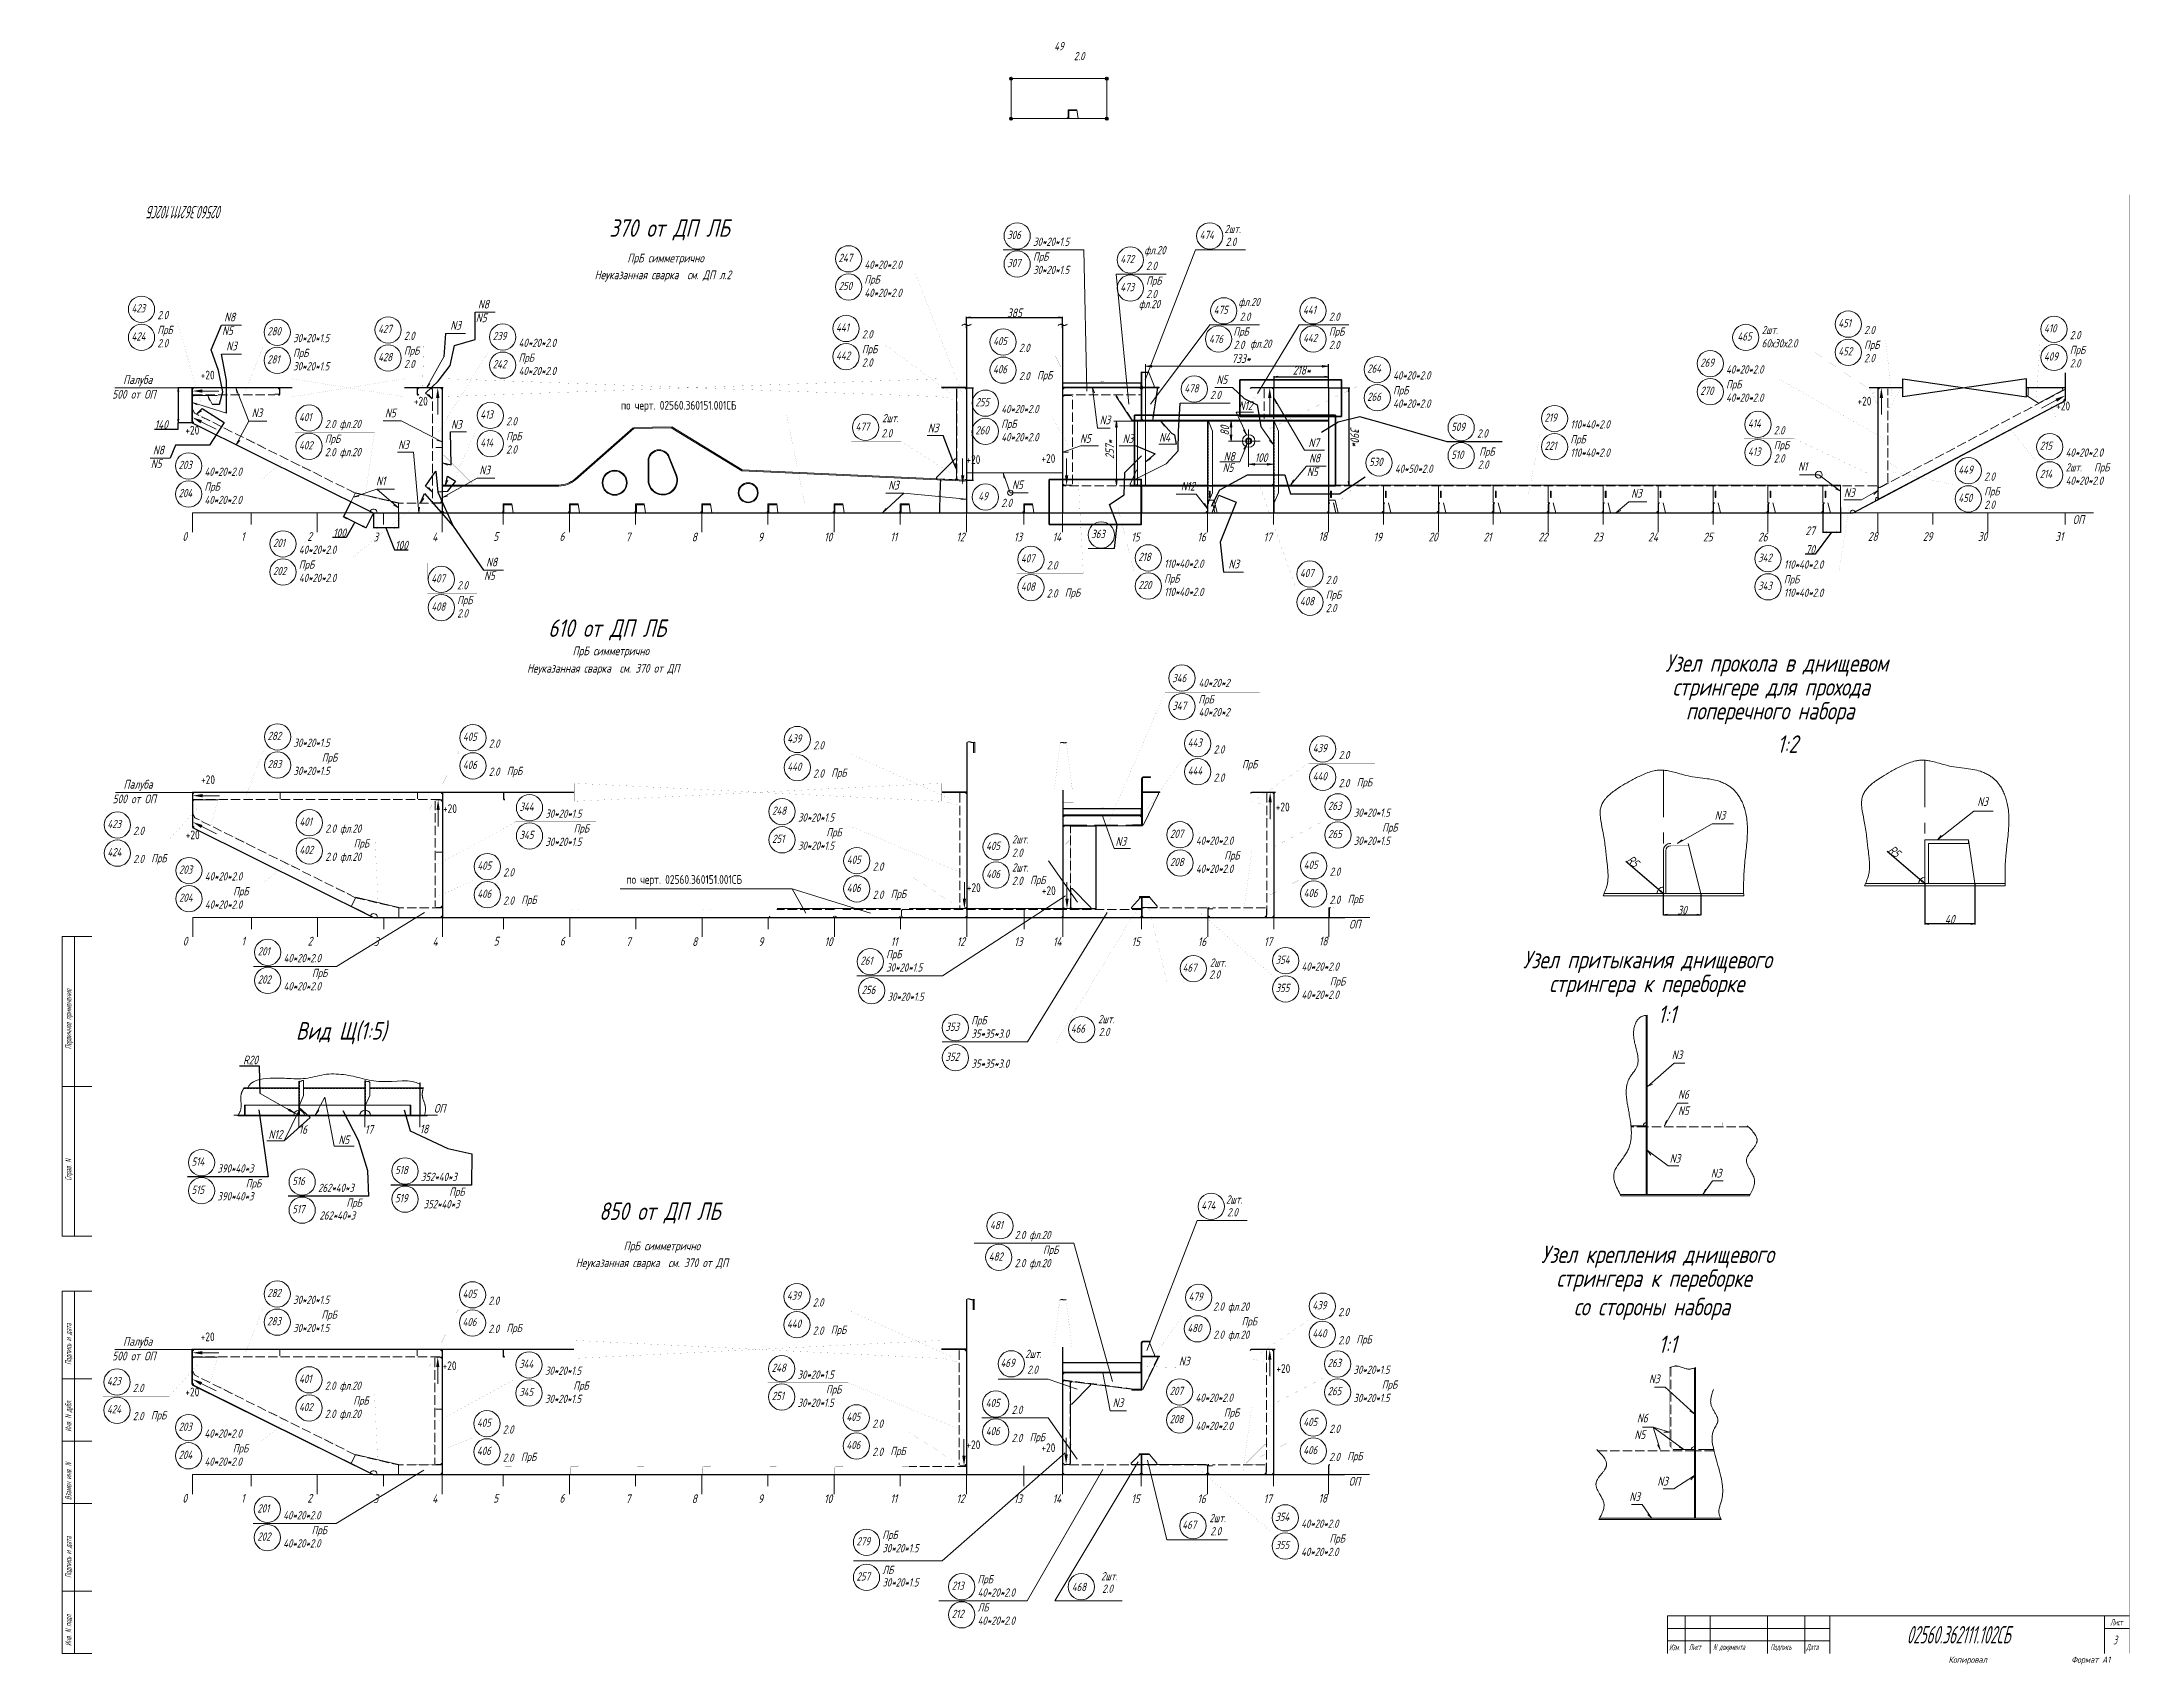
# Model space of a CAD drawing. Header units: millimetres. Extents: x 77380 to 135900, y -26587 to 17301.
# Drawn here: x 102260 to 110670, y -1866 to 4635 of the extents above; entities that cross this region are included whole.
import ezdxf

# ---------------------------------------------------------------- set-up
doc = ezdxf.new("R2010")
doc.units = ezdxf.units.MM
for name, pattern in [('K5LT32768', [0]), ('K5LT32769', [50, 37.5, -12.5]), ('K5LT32770', [0]), ('K5LT32771', [50, 37.5, -12.5]), ('K5LT32772', [0]), ('K5LT32773', [50, 37.5, -12.5]), ('K5LT32774', [850.2, 600, -125, 0.2, -125]), ('K5LT32775', [250, 187.5, -62.5]), ('K5LT32776', [0]), ('K5LT32777', [0]), ('K5LT32778', [50, 37.5, -12.5]), ('K5LT32780', [0]), ('K5LT32781', [0]), ('K5LT32790', [0]), ('K5LT32795', [125, 93.75, -31.25]), ('K5LT32796', [0]), ('K5LT32831', [0]), ('K5LT32835', [0]), ('K5LT_AXLED', [19.5, 15, -1.5, 1.5, -1.5]), ('K5LT_DASHED', [6, 4, -2]), ('K5LT_THIN', [0]), ('K5LT_THIN_INCLUDED_TO_HATCHING', [0])]:
    doc.linetypes.add(name, pattern=pattern)
doc.layers.add('4001', color=7, linetype='Continuous')
doc.layers.add('РАЗМЕРЫ', color=3, linetype='Continuous', lineweight=25)
doc.styles.add('KDIMTEXTSTYLE', font='GOST_AU.SHX', dxfattribs={"width": 0.96, "oblique": 15, "height": 5})
doc.styles.add('KTEXTSTYLE', font='GOST_AU.SHX', dxfattribs={"width": 0.96, "height": 5})
doc.dimstyles.new('KDIMSTYLE (1.00)', dxfattribs={"dimtxt": 5, "dimasz": 1, "dimexe": 2, "dimexo": 0, "dimgap": 1, "dimtad": 1, "dimtxsty": 'KDIMTEXTSTYLE', "dimsah": 1, "dimcen": 0, "dimdle": 1, "dimadec": 0, "dimazin": 0, "dimtfac": 0.667, "dimtmove": 0, "dimatfit": 3, "dimfxl": 1, "dimtvp": 1, "dimtolj": 1, "dimtzin": 0, "dimarcsym": 0})

# ---------------------------------------------------------------- blocks, each defined once
blk = doc.blocks.new('U11')
at = {"layer": '4001', "color": 7, "linetype": 'K5LT_THIN', "lineweight": 18}
for p, q in [((106121.9, 16263.9), (106191.9, 16263.9)), ((106121.9, 16260.9), (106121.9, 16263.9)), ((106191.9, 16260.9), (106121.9, 16260.9)), ((106191.9, 16263.9), (106191.9, 16260.9))]:
    blk.add_line(p, q, dxfattribs=at)
blk = doc.blocks.new('U12')
at = {"layer": '4001', "color": 7, "linetype": 'K5LT_THIN', "lineweight": 18}
for p, q in [((106120.4, 14004.9), (106190.4, 14004.9)), ((106120.4, 14002), (106120.4, 14004.9)), ((106190.4, 14002), (106120.4, 14002)), ((106190.4, 14004.9), (106190.4, 14002))]:
    blk.add_line(p, q, dxfattribs=at)
blk = doc.blocks.new('KDIMARROW_01')
blk.add_hatch(color=0).paths.add_polyline_path([(0, 0), (-15, 2), (-13.5, 0), (-15, -2)])
at = {"color": 0, "linetype": 'K5LT_THIN', "lineweight": 18}
for p, q in [((-13.5, 0), (-15, 2)), ((-15, 2), (0, 0)), ((0, 0), (-15, -2)), ((-15, -2), (-13.5, 0))]:
    blk.add_line(p, q, dxfattribs=at)
at = {"layer": '4001', "color": 0, "linetype": 'K5LT_THIN', "lineweight": 18}
blk.add_line((0, 0), (-1, 0), dxfattribs=at)
blk = doc.blocks.new('D7')
at = {"color": 0, "lineweight": -2}
for p, q in [((105962.4, 3490), (105962.4, 3534.6)), ((105963.4, 3532.6), (106346.4, 3532.6)), ((106347.4, 3490), (106347.4, 3534.6))]:
    blk.add_line(p, q, dxfattribs=at)
at = {"layer": 'Defpoints', "color": 0, "lineweight": 100}
for p in [(106347.4, 3532.6), (105962.4, 3490), (106347.4, 3490)]:
    blk.add_point(p, dxfattribs=at)
at = {"color": 0, "lineweight": -2, "rotation": 180}
blk.add_blockref('KDIMARROW_01', (105962.4, 3532.6), dxfattribs=at)
at = {"color": 0, "lineweight": -2}
blk.add_blockref('KDIMARROW_01', (106347.4, 3532.6), dxfattribs=at)
at = {"color": 7, "insert": (106154.9, 3551.1), "char_height": 5, "attachment_point": 5, "style": 'KDIMTEXTSTYLE'}
blk.add_mtext('\\A1;\\H35.0;\\W0.965;\\Q15;\\H35.0;\\W0.965;\\Q15;\\Q15;385', dxfattribs=at)
blk = doc.blocks.new('D22')
at = {"color": 0, "lineweight": -2}
for p, q in [((108753.4, 1227.1), (108753.4, 1139.3)), ((108903.4, 1227.1), (108903.4, 1139.3)), ((108754.4, 1141.3), (108902.4, 1141.3))]:
    blk.add_line(p, q, dxfattribs=at)
at = {"layer": 'Defpoints', "color": 0, "lineweight": 100}
for p in [(108753.4, 1227.1), (108903.4, 1227.1), (108903.4, 1141.3)]:
    blk.add_point(p, dxfattribs=at)
at = {"color": 0, "lineweight": -2, "rotation": 180}
blk.add_blockref('KDIMARROW_01', (108753.4, 1141.3), dxfattribs=at)
at = {"color": 0, "lineweight": -2}
blk.add_blockref('KDIMARROW_01', (108903.4, 1141.3), dxfattribs=at)
at = {"color": 7, "insert": (108828.4, 1159.8), "char_height": 5, "attachment_point": 5, "style": 'KDIMTEXTSTYLE'}
blk.add_mtext('\\A1;\\H35.0;\\W0.965;\\Q15;\\H35.0;\\W0.965;\\Q15;\\Q15;30', dxfattribs=at)
blk = doc.blocks.new('KDIMARROW_02')
blk.add_hatch(color=0).paths.add_polyline_path([(13.5, 0), (15, 2), (0, 0), (15, -2)])
at = {"color": 0, "linetype": 'K5LT_THIN', "lineweight": 18}
for p, q in [((15, 2), (0, 0)), ((0, 0), (15, -2)), ((0, 0), (17, 0)), ((13.5, 0), (15, 2)), ((15, -2), (13.5, 0))]:
    blk.add_line(p, q, dxfattribs=at)
at = {"layer": '4001', "color": 0, "linetype": 'K5LT_THIN', "lineweight": 18}
blk.add_line((0, 0), (-1, 0), dxfattribs=at)
blk = doc.blocks.new('D23')
at = {"color": 0, "lineweight": -2}
for p, q in [((108602.8, 1356.1), (108733.7, 1244)), ((108753.4, 1227.1), (108734.4, 1243.3))]:
    blk.add_line(p, q, dxfattribs=at)
at = {"layer": 'Defpoints', "color": 0, "lineweight": 100}
for p in [(108734.4, 1243.3), (108753.4, 1227.1)]:
    blk.add_point(p, dxfattribs=at)
at = {"color": 0, "lineweight": -2, "rotation": 319.4111124488373}
blk.add_blockref('KDIMARROW_02', (108734.4, 1243.3), dxfattribs=at)
at = {"color": 7, "insert": (108631.7, 1355.8), "char_height": 5, "attachment_point": 5, "rotation": 319.41111, "style": 'KDIMTEXTSTYLE'}
blk.add_mtext('\\A1;\\H35.0;\\W0.965;\\Q15;R\\H35.0;\\W0.965;\\Q15;\\Q15;5', dxfattribs=at)
blk = doc.blocks.new('D25')
at = {"color": 0, "lineweight": -2}
for p, q in [((103587.4, 2750.9), (103587.4, 2688.5)), ((103687.4, 2750.9), (103687.4, 2688.5)), ((103686.4, 2690.5), (103588.4, 2690.5)), ((103637.4, 2690.5), (103672.4, 2602.4)), ((103672.4, 2602.4), (103727, 2602.4))]:
    blk.add_line(p, q, dxfattribs=at)
at = {"layer": 'Defpoints', "color": 0, "lineweight": 100}
for p in [(103587.4, 2750.9), (103687.4, 2750.9), (103587.4, 2690.5)]:
    blk.add_point(p, dxfattribs=at)
at = {"color": 0, "lineweight": -2, "rotation": 180}
blk.add_blockref('KDIMARROW_01', (103587.4, 2690.5), dxfattribs=at)
at = {"color": 0, "lineweight": -2}
blk.add_blockref('KDIMARROW_01', (103687.4, 2690.5), dxfattribs=at)
at = {"color": 7, "insert": (103699.7, 2621), "char_height": 5, "attachment_point": 5, "style": 'KDIMTEXTSTYLE'}
blk.add_mtext('\\A1;\\H35.0;\\W0.965;\\Q15;\\Q15;\\H35.0;\\W0.965;\\Q15;100\\H35.0;\\W0.965;\\Q15;\\Q15;', dxfattribs=at)
blk = doc.blocks.new('D26')
at = {"color": 0, "lineweight": -2}
for p, q in [((103497.9, 2795.4), (103467, 2733.2)), ((103556.5, 2690.9), (103468.8, 2734.5)), ((103512.7, 2712.7), (103478.8, 2651.7)), ((103587.4, 2750.9), (103556.6, 2688.7)), ((103478.8, 2651.7), (103424.2, 2651.7))]:
    blk.add_line(p, q, dxfattribs=at)
at = {"layer": 'Defpoints', "color": 0, "lineweight": 100}
for p in [(103497.9, 2795.4), (103467.9, 2735), (103587.4, 2750.9)]:
    blk.add_point(p, dxfattribs=at)
at = {"color": 0, "lineweight": -2}
for p, rotation in [((103467.9, 2735), 153.5928071572204), ((103557.4, 2690.5), 333.5928071572205)]:
    blk.add_blockref('KDIMARROW_01', p, dxfattribs=dict(at, rotation=rotation))
at = {"color": 7, "insert": (103451.5, 2670.3), "char_height": 5, "attachment_point": 5, "style": 'KDIMTEXTSTYLE'}
blk.add_mtext('\\A1;\\H35.0;\\W0.965;\\Q15;\\Q15;\\H35.0;\\W0.965;\\Q15;100\\H35.0;\\W0.965;\\Q15;\\Q15;', dxfattribs=at)
blk = doc.blocks.new('D27')
at = {"color": 0, "lineweight": -2}
for p, q in [((102860.9, 3250.9), (102804.2, 3250.9)), ((102806.2, 3249.9), (102806.2, 3111.9)), ((102710.3, 3085.2), (102806.2, 3085.2)), ((102860.9, 3110.9), (102804.2, 3110.9)), ((102806.2, 3085.2), (102806.2, 3110.9))]:
    blk.add_line(p, q, dxfattribs=at)
at = {"layer": 'Defpoints', "color": 0, "lineweight": 100}
for p in [(102860.9, 3250.9), (102806.2, 3110.9), (102860.9, 3110.9)]:
    blk.add_point(p, dxfattribs=at)
at = {"color": 0, "lineweight": -2}
for p, rotation in [((102806.2, 3250.9), 90), ((102806.2, 3110.9), 270)]:
    blk.add_blockref('KDIMARROW_01', p, dxfattribs=dict(at, rotation=rotation))
at = {"color": 7, "insert": (102737.6, 3103.8), "char_height": 5, "attachment_point": 5, "style": 'KDIMTEXTSTYLE'}
blk.add_mtext('\\A1;\\H35.0;\\W0.965;\\Q15;\\Q15;\\H35.0;\\W0.965;\\Q15;140\\H35.0;\\W0.965;\\Q15;\\Q15;', dxfattribs=at)
blk = doc.blocks.new('D34')
at = {"color": 0, "lineweight": -2}
for p, q in [((109649.8, 1395.9), (109780.7, 1283.8)), ((109800.4, 1266.8), (109781.4, 1283.1))]:
    blk.add_line(p, q, dxfattribs=at)
at = {"layer": 'Defpoints', "color": 0, "lineweight": 100}
for p in [(109781.4, 1283.1), (109800.4, 1266.8)]:
    blk.add_point(p, dxfattribs=at)
at = {"color": 0, "lineweight": -2, "rotation": 319.4111124490869}
blk.add_blockref('KDIMARROW_02', (109781.4, 1283.1), dxfattribs=at)
at = {"color": 7, "insert": (109678.7, 1395.5), "char_height": 5, "attachment_point": 5, "rotation": 319.41111, "style": 'KDIMTEXTSTYLE'}
blk.add_mtext('\\A1;\\H35.0;\\W0.965;\\Q15;R\\H35.0;\\W0.965;\\Q15;\\Q15;5', dxfattribs=at)
blk = doc.blocks.new('D35')
at = {"color": 0, "lineweight": -2}
for p, q in [((109800.4, 1266.8), (109800.4, 1102.7)), ((110000.4, 1266.8), (110000.4, 1102.7)), ((109999.4, 1104.7), (109801.4, 1104.7))]:
    blk.add_line(p, q, dxfattribs=at)
at = {"layer": 'Defpoints', "color": 0, "lineweight": 100}
for p in [(109800.4, 1266.8), (110000.4, 1266.8), (109800.4, 1104.7)]:
    blk.add_point(p, dxfattribs=at)
at = {"color": 0, "lineweight": -2, "rotation": 180}
blk.add_blockref('KDIMARROW_01', (109800.4, 1104.7), dxfattribs=at)
at = {"color": 0, "lineweight": -2}
blk.add_blockref('KDIMARROW_01', (110000.4, 1104.7), dxfattribs=at)
at = {"color": 7, "insert": (109900.4, 1123.2), "char_height": 5, "attachment_point": 5, "style": 'KDIMTEXTSTYLE'}
blk.add_mtext('\\A1;\\H35.0;\\W0.965;\\Q15;\\Q15;\\H35.0;\\W0.965;\\Q15;\\H35.0;\\W0.965;\\Q15;\\Q15;40\\H35.0;\\W0.965;\\Q15;\\Q15;', dxfattribs=at)
blk = doc.blocks.new('D36')
at = {"color": 0, "lineweight": -2}
for p, q in [((109392.4, 2767.9), (109392.4, 2670.8)), ((109462.4, 2772.4), (109462.4, 2670.8)), ((109427.4, 2672.8), (109361.3, 2585.1)), ((109393.4, 2672.8), (109461.4, 2672.8)), ((109361.3, 2585.1), (109321.7, 2585.1))]:
    blk.add_line(p, q, dxfattribs=at)
at = {"layer": 'Defpoints', "color": 0, "lineweight": 100}
for p in [(109392.4, 2767.9), (109462.4, 2772.4), (109462.4, 2672.8)]:
    blk.add_point(p, dxfattribs=at)
at = {"color": 0, "lineweight": -2, "rotation": 180}
blk.add_blockref('KDIMARROW_01', (109392.4, 2672.8), dxfattribs=at)
at = {"color": 0, "lineweight": -2}
blk.add_blockref('KDIMARROW_01', (109462.4, 2672.8), dxfattribs=at)
at = {"color": 7, "insert": (109341.5, 2603.7), "char_height": 5, "attachment_point": 5, "style": 'KDIMTEXTSTYLE'}
blk.add_mtext('\\A1;\\H35.0;\\W0.965;\\Q15;\\Q15;\\H35.0;\\W0.965;\\Q15;70\\H35.0;\\W0.965;\\Q15;\\Q15;', dxfattribs=at)
blk = doc.blocks.new('U42')
blk.add_hatch(color=7).paths.add_polyline_path([(103293.5, 17840.9), (103306.8, 17840.9), (103300.1, 17880.9)])
at = {"color": 7, "linetype": 'K5LT32831', "lineweight": 9}
blk.add_line((103300.1, 17840.9), (103300.1, 17774.4), dxfattribs=at)
blk = doc.blocks.new('U43')
blk.add_hatch(color=7).paths.add_polyline_path([(106625.5, 17840.9), (106638.9, 17840.9), (106632.2, 17880.9)])
at = {"color": 7, "linetype": 'K5LT32831', "lineweight": 9}
blk.add_line((106632.2, 17840.9), (106632.2, 17774.4), dxfattribs=at)
blk = doc.blocks.new('U44')
blk.add_hatch(color=7).paths.add_polyline_path([(105825.2, 17530.9), (105811.9, 17530.9), (105818.6, 17490.9)])
at = {"color": 7, "linetype": 'K5LT32831', "lineweight": 9}
blk.add_line((105818.6, 17530.9), (105818.6, 17597.4), dxfattribs=at)
blk = doc.blocks.new('U45')
blk.add_hatch(color=7).paths.add_polyline_path([(109778.9, 17837), (109785.1, 17825.2), (109817.4, 17849.8)])
at = {"color": 7, "linetype": 'K5LT32831', "lineweight": 9}
blk.add_line((109782, 17831.1), (109723.2, 17800), dxfattribs=at)
blk = doc.blocks.new('U46')
blk.add_hatch(color=7).paths.add_polyline_path([(109075, 17840.9), (109088.3, 17840.9), (109081.6, 17880.9)])
at = {"color": 7, "linetype": 'K5LT32831', "lineweight": 9}
blk.add_line((109081.6, 17840.9), (109081.6, 17774.4), dxfattribs=at)
blk = doc.blocks.new('U47')
blk.add_hatch(color=7).paths.add_polyline_path([(103295, 16191), (103308.3, 16191), (103301.6, 16231)])
at = {"color": 7, "linetype": 'K5LT32831', "lineweight": 9}
blk.add_line((103301.6, 16191), (103301.6, 16124.5), dxfattribs=at)
blk = doc.blocks.new('U50')
blk.add_hatch(color=7).paths.add_polyline_path([(102357.4, 17861.5), (102357.4, 17874.8), (102317.4, 17868.1)])
at = {"color": 7, "linetype": 'K5LT32831', "lineweight": 9}
blk.add_line((102357.4, 17868.1), (102423.9, 17868.1), dxfattribs=at)
blk = doc.blocks.new('U51')
blk.add_hatch(color=7).paths.add_polyline_path([(102350.2, 17738.8), (102356.2, 17750.8), (102317.4, 17762.6)])
at = {"color": 7, "linetype": 'K5LT32831', "lineweight": 9}
blk.add_line((102353.2, 17744.8), (102412.8, 17715.2), dxfattribs=at)
blk = doc.blocks.new('U52')
blk.add_hatch(color=7).paths.add_polyline_path([(102358.9, 16241.6), (102358.9, 16255), (102318.9, 16248.3)])
at = {"color": 7, "linetype": 'K5LT32831', "lineweight": 9}
blk.add_line((102358.9, 16248.3), (102425.4, 16248.3), dxfattribs=at)
blk = doc.blocks.new('U53')
blk.add_hatch(color=7).paths.add_polyline_path([(102351.7, 16119), (102357.7, 16130.9), (102318.9, 16142.8)])
at = {"color": 7, "linetype": 'K5LT32831', "lineweight": 9}
blk.add_line((102354.7, 16125), (102414.3, 16095.4), dxfattribs=at)
blk = doc.blocks.new('U54')
blk.add_hatch(color=7).paths.add_polyline_path([(105402.4, 15836), (105415.8, 15836), (105409.1, 15796)])
at = {"color": 7, "linetype": 'K5LT32831', "lineweight": 9}
blk.add_line((105409.1, 15836), (105409.1, 15902.5), dxfattribs=at)
blk = doc.blocks.new('U55')
blk.add_hatch(color=7).paths.add_polyline_path([(105826.7, 15836), (105813.4, 15836), (105820.1, 15796)])
at = {"color": 7, "linetype": 'K5LT32831', "lineweight": 9}
blk.add_line((105820.1, 15836), (105820.1, 15902.5), dxfattribs=at)
blk = doc.blocks.new('U56')
blk.add_hatch(color=7).paths.add_polyline_path([(106627, 16221), (106640.4, 16221), (106633.7, 16261)])
at = {"color": 7, "linetype": 'K5LT32831', "lineweight": 9}
blk.add_line((106633.7, 16221), (106633.7, 16154.5), dxfattribs=at)
blk = doc.blocks.new('U58')
at = {"color": 6, "linetype": 'K5LT32776', "lineweight": 18, "true_color": 0xff00ff}
for p, q in [((108225.3, 12964.4), (110075.3, 12964.4)), ((108225.3, 12814.4), (108225.3, 12964.4)), ((108295.3, 12964.4), (108295.3, 12814.4)), ((108395.3, 12964.4), (108395.3, 12814.4)), ((108625.3, 12964.4), (108625.3, 12814.4)), ((108775.3, 12814.4), (108775.3, 12964.4)), ((108875.3, 12964.4), (108875.3, 12814.4)), ((109975.3, 12814.4), (109975.3, 12964.4)), ((108225.3, 12864.4), (108875.3, 12864.4))]:
    blk.add_line(p, q, dxfattribs=at)
at = {"color": 7, "linetype": 'K5LT32780', "lineweight": 18}
for p, q in [((108225.3, 12914.4), (108875.3, 12914.4)), ((109975.3, 12914.4), (110075.3, 12914.4))]:
    blk.add_line(p, q, dxfattribs=at)
at = {"color": 7, "char_height": 2.5, "attachment_point": 1, "style": 'KTEXTSTYLE'}
for s, insert in [('\\H3.5;\\W0.965;\\Q15;\\Q15;\\W0.665;\\H25.00;Лист', (109998.3, 12951.9)), ('\\H3.5;\\W0.965;\\Q15;\\Q15;\\W0.665;\\H25.00;Изм.', (108231, 12851.9)), ('\\H3.5;\\W0.965;\\Q15;\\Q15;\\W0.665;\\H25.00;Лист', (108310.1, 12852.6)), ('\\H3.5;\\W0.965;\\Q15;\\Q15;\\W0.665;\\H25.00;N документа', (108407.6, 12852.6)), ('\\H3.5;\\W0.965;\\Q15;\\Q15;\\W0.665;\\H25.00;Подпись', (108636.9, 12852.6)), ('\\H3.5;\\W0.965;\\Q15;\\Q15;\\W0.665;\\H25.00;Дата', (108780.7, 12852.6))]:
    blk.add_mtext(s, dxfattribs=dict(at, insert=insert))
blk = doc.blocks.new('U60')
at = {"color": 6, "linetype": 'K5LT32776', "lineweight": 18, "true_color": 0xff00ff}
for p, q in [((101795.3, 12814.4), (101795.3, 14264.4)), ((101795.3, 14264.4), (101915.3, 14264.4)), ((101795.3, 13914.4), (101915.3, 13914.4)), ((101915.3, 13664.4), (101795.3, 13664.4)), ((101795.3, 13414.4), (101915.3, 13414.4)), ((101915.3, 13064.4), (101795.3, 13064.4)), ((101915.3, 12814.4), (101795.3, 12814.4))]:
    blk.add_line(p, q, dxfattribs=at)
at = {"color": 7, "linetype": 'K5LT32780', "lineweight": 18}
blk.add_line((101845.3, 14264.4), (101845.3, 12814.4), dxfattribs=at)
at = {"color": 7, "char_height": 2.5, "attachment_point": 1, "rotation": 90, "style": 'KTEXTSTYLE'}
for s, insert in [('\\H3.5;\\W0.965;\\Q15;\\Q15;\\W0.665;\\H25.00;Подпись и дата', (101807.8, 13969.8)), ('\\H3.5;\\W0.965;\\Q15;\\Q15;\\W0.665;\\H25.00;Инв. N дубл.', (101807.8, 13701.9)), ('\\H3.5;\\W0.965;\\Q15;\\Q15;\\W0.665;\\H25.00;Взамен инв. N', (101807.8, 13428.6)), ('\\H3.5;\\W0.965;\\Q15;\\Q15;\\W0.665;\\H25.00;Подпись и дата', (101807.8, 13116.9)), ('\\H3.5;\\W0.965;\\Q15;\\Q15;\\W0.665;\\H25.00;Инв. N подл.', (101807.8, 12844))]:
    blk.add_mtext(s, dxfattribs=dict(at, insert=insert))
blk = doc.blocks.new('U59')
at = {"color": 6, "linetype": 'K5LT32776', "lineweight": 18, "true_color": 0xff00ff}
for p, q in [((101915.3, 15684.4), (101795.3, 15684.4)), ((101795.3, 14484.4), (101795.3, 15684.4)), ((101915.3, 15084.4), (101795.3, 15084.4)), ((101915.3, 14484.4), (101795.3, 14484.4))]:
    blk.add_line(p, q, dxfattribs=at)
at = {"color": 7, "linetype": 'K5LT32780', "lineweight": 18}
blk.add_line((101845.3, 15684.4), (101845.3, 14484.4), dxfattribs=at)
blk.add_blockref('U60', (0, 0))
at = {"color": 7, "char_height": 2.5, "attachment_point": 1, "rotation": 90, "style": 'KTEXTSTYLE'}
for s, insert in [('\\H3.5;\\W0.965;\\Q15;\\Q15;\\W0.665;\\H25.00;Первичное применение', (101807.8, 15233.2)), ('\\H3.5;\\W0.965;\\Q15;\\Q15;\\W0.665;\\H25.00;Справ. N', (101807.8, 14706.6))]:
    blk.add_mtext(s, dxfattribs=dict(at, insert=insert))
blk = doc.blocks.new('U57')
at = {"color": 7, "linetype": 'K5LT32780', "const_width": 0.18}
for points in [[(101715.3, 12764.4), (110125.3, 12764.4), (110125.3, 18704.4), (101715.3, 18704.4)], [(101915.3, 12814.4), (110075.3, 12814.4), (110075.3, 18654.4), (101915.3, 18654.4)]]:
    blk.add_lwpolyline(points, close=True, dxfattribs=at)
blk.add_lwpolyline([(102615.3, 18654.4), (102615.3, 18514.4), (101915.3, 18514.4)], dxfattribs=at)
for name in ['U59', 'U58']:
    blk.add_blockref(name, (0, 0))
at = {"color": 7, "char_height": 2.5, "attachment_point": 1, "style": 'KTEXTSTYLE'}
for s, insert in [('\\H3.5;\\W0.965;\\Q15;\\Q15;\\H25.00;Копировал', (109350.3, 12801.9)), ('\\H3.5;\\W0.965;\\Q15;\\Q15;\\H25.00;Формат А1', (109842.3, 12801.9))]:
    blk.add_mtext(s, dxfattribs=dict(at, insert=insert))
blk = doc.blocks.new('U129')
at = {"color": 7, "linetype": 'K5LT_THIN', "lineweight": 18}
for p, q in [((103457.6, 17519.7), (103318.9, 17441.4)), ((103318.9, 17441.4), (103322.4, 17443.4))]:
    blk.add_line(p, q, dxfattribs=at)
at = {"color": 7, "linetype": 'K5LT32835', "lineweight": 18}
for p, q in [((103318.9, 17441.5), (103319, 17441.4)), ((103318.9, 17441.4), (103318.9, 17441.4)), ((103319, 17441.5), (103319, 17441.5)), ((103319, 17441.5), (103319, 17441.5)), ((103319.2, 17441.7), (103319.1, 17441.6)), ((103319.1, 17441.6), (103319.1, 17441.5)), ((103319.1, 17441.6), (103319.2, 17441.6)), ((103319.1, 17441.6), (103319.1, 17441.5)), ((103319.3, 17441.7), (103319.2, 17441.6)), ((103319.2, 17441.7), (103319.3, 17441.7)), ((103319.2, 17441.7), (103319.3, 17441.6)), ((103319.4, 17441.8), (103319.3, 17441.6)), ((103319.3, 17441.8), (103319.5, 17441.8)), ((103319.3, 17441.8), (103319.4, 17441.7)), ((103319.4, 17441.9), (103319.4, 17441.7)), ((103319.4, 17441.9), (103319.6, 17441.8)), ((103319.6, 17442), (103319.5, 17441.8)), ((103319.5, 17442), (103319.5, 17441.7)), ((103319.5, 17442), (103319.7, 17441.9)), ((103319.5, 17441.9), (103319.7, 17441.8)), ((103319.7, 17442.1), (103319.6, 17441.8)), ((103319.6, 17442.1), (103319.9, 17442)), ((103319.6, 17442), (103319.8, 17441.9)), ((103319.8, 17442.2), (103319.7, 17441.9)), ((103319.7, 17442.2), (103320.1, 17442.1)), ((103319.7, 17442.1), (103320, 17442)), ((103319.9, 17442.3), (103319.8, 17441.9)), ((103319.8, 17442.2), (103320.1, 17442.1)), ((103320, 17442.4), (103319.9, 17442)), ((103320, 17442.3), (103319.9, 17442)), ((103319.9, 17442.3), (103320.3, 17442.2)), ((103319.9, 17442.3), (103320.2, 17442.2)), ((103320.1, 17442.5), (103320, 17442)), ((103320, 17442.4), (103320.4, 17442.3)), ((103320, 17442.3), (103320.4, 17442.2)), ((103320.2, 17442.6), (103320.1, 17442.1)), ((103320.1, 17442.4), (103320.5, 17442.3)), ((103320.4, 17442.7), (103320.2, 17442.2)), ((103320.3, 17442.6), (103320.2, 17442.1)), ((103320.2, 17442.5), (103320.7, 17442.4)), ((103320.2, 17442.5), (103320.6, 17442.4)), ((103320.5, 17442.8), (103320.3, 17442.2)), ((103320.3, 17442.6), (103320.8, 17442.5)), ((103320.3, 17442.6), (103320.8, 17442.5)), ((103320.6, 17442.9), (103320.4, 17442.3)), ((103320.4, 17442.7), (103321, 17442.6)), ((103320.4, 17442.7), (103320.9, 17442.6)), ((103320.7, 17442.9), (103320.5, 17442.3)), ((103320.5, 17442.8), (103321.1, 17442.6)), ((103320.8, 17443.1), (103320.6, 17442.4)), ((103320.7, 17443), (103320.6, 17442.3)), ((103320.6, 17442.9), (103321.2, 17442.7)), ((103320.6, 17442.8), (103321.1, 17442.7)), ((103320.9, 17443.2), (103320.7, 17442.4)), ((103320.7, 17443), (103321.4, 17442.8)), ((103320.7, 17442.9), (103321.3, 17442.8)), ((103321, 17443.2), (103320.8, 17442.5)), ((103320.8, 17443.1), (103321.5, 17442.9)), ((103320.8, 17443), (103321.5, 17442.9)), ((103321.2, 17443.4), (103320.9, 17442.6)), ((103321.1, 17443.3), (103320.9, 17442.5)), ((103320.9, 17443.1), (103321.4, 17443)), ((103321.2, 17443.4), (103321, 17442.6)), ((103321, 17443.2), (103321.3, 17443.2)), ((103321, 17443.2), (103321.4, 17443.1)), ((103321.3, 17443.3), (103321.1, 17442.7)), ((103321.1, 17443.3), (103321.3, 17443.3)), ((103321.1, 17443.3), (103321.3, 17443.2)), ((103321.2, 17443.4), (103321.2, 17443.4)), ((103321.3, 17443.2), (103321.2, 17442.7)), ((103321.4, 17443.1), (103321.3, 17442.7)), ((103321.4, 17443), (103321.3, 17442.8)), ((103321.5, 17443), (103321.4, 17442.8)), ((103321.5, 17442.9), (103321.5, 17442.9))]:
    blk.add_line(p, q, dxfattribs=at)
at = {"color": 7, "linetype": 'K5LT32835', "const_width": 0.18}
blk.add_lwpolyline([(103321.5, 17442.9), (103318.9, 17441.4), (103321.2, 17443.4)], close=True, dxfattribs=at)
blk = doc.blocks.new('U130')
at = {"color": 7, "linetype": 'K5LT_THIN', "lineweight": 18}
for p, q in [((109002.5, 17432.2), (109067.4, 17469.9)), ((109067.4, 17469.9), (109063.9, 17467.9))]:
    blk.add_line(p, q, dxfattribs=at)
at = {"color": 7, "linetype": 'K5LT32835', "lineweight": 18}
for p, q in [((109064.8, 17468.4), (109064.8, 17468.4)), ((109064.8, 17468.3), (109064.9, 17468.4)), ((109065.4, 17468.2), (109064.8, 17468.4)), ((109065.5, 17468.2), (109064.8, 17468.4)), ((109064.9, 17468.2), (109064.9, 17468.5)), ((109064.9, 17468.2), (109065, 17468.5)), ((109065.6, 17468.3), (109064.9, 17468.5)), ((109065.4, 17468.1), (109064.9, 17468.3)), ((109065.3, 17468.1), (109064.9, 17468.2)), ((109065.3, 17468), (109064.9, 17468.1)), ((109065, 17468.1), (109065.1, 17468.6)), ((109065, 17468), (109065.2, 17468.6)), ((109065.6, 17468.3), (109065, 17468.5)), ((109065.2, 17468), (109065, 17468.1)), ((109065.2, 17467.9), (109065, 17468)), ((109065.1, 17467.9), (109065.3, 17468.7)), ((109065.1, 17467.9), (109065.3, 17468.7)), ((109065.7, 17468.4), (109065.1, 17468.6)), ((109065.7, 17468.4), (109065.1, 17468.6)), ((109065.1, 17467.9), (109065.1, 17467.9)), ((109065.2, 17468), (109065.4, 17468.8)), ((109065.8, 17468.5), (109065.2, 17468.7)), ((109065.3, 17468.1), (109065.5, 17468.8)), ((109065.8, 17468.5), (109065.3, 17468.7)), ((109065.4, 17468.1), (109065.6, 17468.9)), ((109066, 17468.7), (109065.4, 17468.8)), ((109065.9, 17468.6), (109065.4, 17468.7)), ((109065.5, 17468.2), (109065.6, 17468.9)), ((109065.5, 17468.3), (109065.7, 17468.9)), ((109066, 17468.7), (109065.5, 17468.8)), ((109065.6, 17468.4), (109065.8, 17469)), ((109066.1, 17468.8), (109065.6, 17468.9)), ((109065.7, 17468.4), (109065.9, 17469)), ((109066.1, 17468.8), (109065.7, 17468.9)), ((109065.8, 17468.5), (109066, 17469.1)), ((109066.2, 17468.9), (109065.8, 17469)), ((109066.2, 17468.9), (109065.8, 17469)), ((109065.9, 17468.6), (109066, 17469.1)), ((109066.3, 17469), (109065.9, 17469.1)), ((109066, 17468.7), (109066.1, 17469.2)), ((109066.4, 17469), (109066, 17469.1)), ((109066.1, 17468.8), (109066.3, 17469.3)), ((109066.1, 17468.7), (109066.2, 17469.2)), ((109066.5, 17469.1), (109066.1, 17469.2)), ((109066.4, 17469.1), (109066.1, 17469.1)), ((109066.2, 17468.9), (109066.3, 17469.3)), ((109066.5, 17469.2), (109066.2, 17469.2)), ((109066.3, 17469), (109066.4, 17469.4)), ((109066.6, 17469.2), (109066.3, 17469.3)), ((109066.4, 17469), (109066.5, 17469.4)), ((109066.6, 17469.3), (109066.4, 17469.3)), ((109066.5, 17469.1), (109066.6, 17469.4)), ((109066.7, 17469.3), (109066.5, 17469.4)), ((109066.8, 17469.4), (109066.5, 17469.4)), ((109066.6, 17469.2), (109066.7, 17469.5)), ((109066.8, 17469.4), (109066.6, 17469.5)), ((109066.7, 17469.4), (109066.8, 17469.6)), ((109066.7, 17469.3), (109066.7, 17469.5)), ((109066.9, 17469.5), (109066.7, 17469.5)), ((109066.8, 17469.4), (109066.9, 17469.6)), ((109066.9, 17469.5), (109066.8, 17469.6)), ((109067, 17469.6), (109066.8, 17469.6)), ((109066.9, 17469.5), (109067, 17469.7)), ((109067, 17469.6), (109066.9, 17469.6)), ((109067, 17469.6), (109067, 17469.7)), ((109067.1, 17469.7), (109067, 17469.7)), ((109067.1, 17469.7), (109067.1, 17469.8)), ((109067.2, 17469.7), (109067.1, 17469.7)), ((109067.2, 17469.7), (109067.2, 17469.8)), ((109067.2, 17469.8), (109067.2, 17469.8)), ((109067.3, 17469.8), (109067.2, 17469.8)), ((109067.3, 17469.9), (109067.4, 17469.9)), ((109067.3, 17469.9), (109067.3, 17469.9)), ((109067.3, 17469.8), (109067.3, 17469.8))]:
    blk.add_line(p, q, dxfattribs=at)
at = {"color": 7, "linetype": 'K5LT32835', "const_width": 0.18}
blk.add_lwpolyline([(109064.8, 17468.4), (109067.4, 17469.9), (109065.1, 17467.9)], close=True, dxfattribs=at)
blk = doc.blocks.new('U131')
at = {"color": 7, "linetype": 'K5LT_THIN', "lineweight": 18}
for p, q in [((108070.4, 17424.6), (108018.2, 17380.9)), ((108018.2, 17380.9), (108021.3, 17383.5))]:
    blk.add_line(p, q, dxfattribs=at)
at = {"color": 7, "linetype": 'K5LT32835', "lineweight": 18}
for p, q in [((108018.2, 17380.9), (108018.2, 17380.9)), ((108018.2, 17380.9), (108018.2, 17380.9)), ((108018.3, 17381.1), (108018.4, 17381.1)), ((108018.3, 17381), (108018.3, 17381)), ((108018.3, 17381), (108018.3, 17381)), ((108018.4, 17381.2), (108018.4, 17381.1)), ((108018.4, 17381.2), (108018.5, 17381.2)), ((108018.4, 17381.1), (108018.4, 17381)), ((108018.4, 17381.1), (108018.5, 17381.1)), ((108018.5, 17381.3), (108018.5, 17381.1)), ((108018.5, 17381.3), (108018.7, 17381.3)), ((108018.5, 17381.2), (108018.6, 17381.2)), ((108018.6, 17381.5), (108018.6, 17381.3)), ((108018.6, 17381.4), (108018.6, 17381.2)), ((108018.6, 17381.4), (108018.8, 17381.4)), ((108018.6, 17381.4), (108018.7, 17381.3)), ((108018.7, 17381.5), (108018.7, 17381.3)), ((108018.7, 17381.5), (108018.9, 17381.5)), ((108018.7, 17381.5), (108018.9, 17381.5)), ((108018.9, 17381.7), (108018.8, 17381.4)), ((108018.8, 17381.7), (108019.1, 17381.6)), ((108018.8, 17381.6), (108018.8, 17381.4)), ((108018.8, 17381.6), (108019, 17381.6)), ((108018.9, 17381.8), (108018.9, 17381.5)), ((108018.9, 17381.8), (108019.3, 17381.8)), ((108018.9, 17381.8), (108019.2, 17381.7)), ((108018.9, 17381.7), (108019.1, 17381.7)), ((108019.1, 17382), (108019, 17381.6)), ((108019, 17382), (108019.4, 17381.9)), ((108019, 17381.9), (108019, 17381.5)), ((108019, 17381.9), (108019.4, 17381.9)), ((108019.1, 17382.1), (108019.1, 17381.7)), ((108019.1, 17382.1), (108019.6, 17382)), ((108019.1, 17382), (108019.5, 17382)), ((108019.3, 17382.3), (108019.2, 17381.8)), ((108019.2, 17382.2), (108019.2, 17381.7)), ((108019.2, 17382.2), (108019.7, 17382.2)), ((108019.2, 17382.1), (108019.6, 17382.1)), ((108019.4, 17382.4), (108019.3, 17381.8)), ((108019.3, 17382.3), (108019.8, 17382.3)), ((108019.3, 17382.3), (108019.8, 17382.2)), ((108019.4, 17382.4), (108019.4, 17381.9)), ((108019.4, 17382.4), (108020, 17382.4)), ((108019.4, 17382.4), (108019.9, 17382.3)), ((108019.6, 17382.6), (108019.5, 17382)), ((108019.5, 17382.6), (108020.1, 17382.5)), ((108019.5, 17382.5), (108019.5, 17381.9)), ((108019.5, 17382.5), (108020, 17382.4)), ((108019.6, 17382.7), (108019.6, 17382.1)), ((108019.6, 17382.7), (108020.2, 17382.6)), ((108019.6, 17382.6), (108020.2, 17382.6)), ((108019.8, 17382.9), (108019.7, 17382.2)), ((108019.7, 17382.8), (108019.7, 17382.1)), ((108019.7, 17382.8), (108020.4, 17382.7)), ((108019.7, 17382.7), (108020.3, 17382.7)), ((108019.9, 17383), (108019.8, 17382.2)), ((108019.8, 17382.9), (108020.5, 17382.9)), ((108019.8, 17382.8), (108020.5, 17382.8)), ((108020, 17383.2), (108019.9, 17382.4)), ((108019.9, 17383.1), (108019.9, 17382.3)), ((108019.9, 17383.1), (108020.3, 17383.1)), ((108019.9, 17383), (108020.3, 17383)), ((108019.9, 17383), (108020.4, 17382.9)), ((108020.1, 17383.2), (108020, 17382.4)), ((108020, 17383.2), (108020.2, 17383.2)), ((108020, 17383.1), (108020.2, 17383.1)), ((108020.1, 17383.3), (108020.1, 17383.3)), ((108020.2, 17383.2), (108020.1, 17382.5)), ((108020.1, 17383.2), (108020.1, 17382.5)), ((108020.3, 17383.1), (108020.2, 17382.6)), ((108020.4, 17383), (108020.3, 17382.7)), ((108020.3, 17383), (108020.3, 17382.6)), ((108020.4, 17382.9), (108020.4, 17382.8)), ((108020.5, 17382.8), (108020.5, 17382.8))]:
    blk.add_line(p, q, dxfattribs=at)
at = {"color": 7, "linetype": 'K5LT32835', "const_width": 0.18}
blk.add_lwpolyline([(108020.5, 17382.8), (108018.2, 17380.9), (108020.1, 17383.3)], close=True, dxfattribs=at)
blk = doc.blocks.new('U134')
at = {"color": 7, "linetype": 'K5LT_THIN', "lineweight": 18}
for p, q in [((108831.1, 17533.1), (108917.4, 17467.3)), ((108917.4, 17467.3), (108914.2, 17469.7))]:
    blk.add_line(p, q, dxfattribs=at)
at = {"color": 7, "linetype": 'K5LT32835', "lineweight": 18}
for p, q in [((108914.6, 17468.7), (108914.6, 17468.7)), ((108914.7, 17468.8), (108915.4, 17468.9)), ((108914.7, 17468.7), (108915.4, 17468.8)), ((108914.7, 17468.6), (108915.5, 17468.8)), ((108914.8, 17468.6), (108914.7, 17468.8)), ((108914.7, 17468.6), (108914.7, 17468.7)), ((108914.8, 17468.9), (108915.2, 17469)), ((108914.8, 17468.9), (108915.3, 17468.9)), ((108914.8, 17468.6), (108914.8, 17468.9)), ((108914.8, 17468.6), (108915.6, 17468.7)), ((108914.9, 17469.1), (108915.1, 17469.1)), ((108914.9, 17469), (108915.1, 17469)), ((108914.9, 17468.5), (108914.9, 17469)), ((108915, 17468.5), (108914.9, 17469)), ((108914.9, 17468.5), (108915.6, 17468.6)), ((108915, 17469.1), (108915, 17469.1)), ((108915.1, 17468.5), (108915, 17469.1)), ((108915.1, 17468.4), (108915, 17469.1)), ((108915, 17468.5), (108915.7, 17468.6)), ((108915.2, 17468.4), (108915.1, 17469.1)), ((108915.1, 17468.4), (108915.8, 17468.5)), ((108915.3, 17468.4), (108915.2, 17469)), ((108915.3, 17468.3), (108915.2, 17469)), ((108915.2, 17468.4), (108915.9, 17468.5)), ((108915.4, 17468.3), (108915.3, 17468.9)), ((108915.3, 17468.3), (108915.9, 17468.4)), ((108915.5, 17468.3), (108915.4, 17468.8)), ((108915.4, 17468.3), (108916, 17468.4)), ((108915.5, 17468.2), (108915.5, 17468.8)), ((108915.6, 17468.2), (108915.5, 17468.7)), ((108915.5, 17468.2), (108916.1, 17468.3)), ((108915.7, 17468.2), (108915.6, 17468.7)), ((108915.6, 17468.2), (108916.1, 17468.3)), ((108915.7, 17468.1), (108915.7, 17468.6)), ((108915.8, 17468.1), (108915.7, 17468.6)), ((108915.7, 17468.1), (108916.2, 17468.2)), ((108915.9, 17468.1), (108915.8, 17468.5)), ((108915.8, 17468.1), (108916.3, 17468.2)), ((108915.9, 17468), (108915.9, 17468.5)), ((108915.9, 17468), (108916.4, 17468.1)), ((108916, 17468), (108916, 17468.4)), ((108916.1, 17468), (108916, 17468.4)), ((108916, 17468), (108916.4, 17468.1)), ((108916.2, 17467.9), (108916.1, 17468.3)), ((108916.1, 17467.9), (108916.5, 17468)), ((108916.2, 17467.9), (108916.2, 17468.2)), ((108916.3, 17467.9), (108916.2, 17468.2)), ((108916.2, 17467.9), (108916.6, 17467.9)), ((108916.4, 17467.8), (108916.3, 17468.1)), ((108916.3, 17467.8), (108916.6, 17467.9)), ((108916.4, 17467.8), (108916.4, 17468.1)), ((108916.4, 17467.8), (108916.7, 17467.8)), ((108916.5, 17467.8), (108916.5, 17468)), ((108916.6, 17467.7), (108916.5, 17468)), ((108916.5, 17467.7), (108916.8, 17467.8)), ((108916.6, 17467.7), (108916.6, 17467.9)), ((108916.6, 17467.7), (108916.9, 17467.7)), ((108916.7, 17467.7), (108916.7, 17467.9)), ((108916.8, 17467.6), (108916.7, 17467.8)), ((108916.7, 17467.6), (108916.9, 17467.7)), ((108916.8, 17467.6), (108916.8, 17467.8)), ((108916.8, 17467.6), (108917, 17467.6)), ((108916.9, 17467.6), (108916.9, 17467.7)), ((108916.9, 17467.5), (108917.1, 17467.6)), ((108917, 17467.5), (108917, 17467.6)), ((108917, 17467.5), (108917, 17467.6)), ((108917, 17467.5), (108917.1, 17467.5)), ((108917.1, 17467.4), (108917.2, 17467.5)), ((108917.1, 17467.5), (108917.1, 17467.5)), ((108917.2, 17467.4), (108917.2, 17467.5)), ((108917.2, 17467.4), (108917.3, 17467.4)), ((108917.2, 17467.4), (108917.2, 17467.4)), ((108917.3, 17467.4), (108917.3, 17467.4)), ((108917.3, 17467.3), (108917.4, 17467.3))]:
    blk.add_line(p, q, dxfattribs=at)
at = {"color": 7, "linetype": 'K5LT32835', "const_width": 0.18}
blk.add_lwpolyline([(108915, 17469.1), (108917.4, 17467.3), (108914.6, 17468.7)], close=True, dxfattribs=at)
blk = doc.blocks.new('U138')
at = {"color": 7, "linetype": 'K5LT_THIN', "lineweight": 18}
for p, q in [((108265.7, 15017.5), (108212.8, 14927.2)), ((108212.8, 14927.2), (108213.8, 14928.9))]:
    blk.add_line(p, q, dxfattribs=at)
at = {"color": 7, "linetype": 'K5LT32835', "lineweight": 18}
for p, q in [((108212.8, 14927.2), (108212.8, 14927.2)), ((108212.8, 14927.2), (108212.9, 14927.2)), ((108212.9, 14927.5), (108213, 14927.4)), ((108212.9, 14927.5), (108213, 14927.5)), ((108212.9, 14927.5), (108213, 14927.5)), ((108212.9, 14927.4), (108212.9, 14927.3)), ((108212.9, 14927.4), (108212.9, 14927.3)), ((108212.9, 14927.4), (108213, 14927.4)), ((108212.9, 14927.4), (108213, 14927.4)), ((108212.9, 14927.3), (108212.9, 14927.4)), ((108212.9, 14927.3), (108212.9, 14927.3)), ((108212.9, 14927.3), (108212.9, 14927.3)), ((108212.9, 14927.3), (108212.9, 14927.3)), ((108212.9, 14927.2), (108212.9, 14927.2)), ((108212.9, 14927.2), (108212.9, 14927.2)), ((108213, 14927.8), (108213.1, 14927.6)), ((108213, 14927.8), (108213.2, 14927.8)), ((108213, 14927.7), (108213.2, 14927.8)), ((108213, 14927.7), (108213.2, 14927.8)), ((108213, 14927.7), (108213.1, 14927.6)), ((108213, 14927.7), (108213, 14927.5)), ((108213, 14927.7), (108213.1, 14927.7)), ((108213, 14927.6), (108213.1, 14927.7)), ((108213, 14927.6), (108213, 14927.5)), ((108213, 14927.6), (108213, 14927.5)), ((108213, 14927.6), (108213.1, 14927.6)), ((108213, 14927.6), (108213.1, 14927.6)), ((108213, 14927.5), (108213.1, 14927.6)), ((108213, 14927.5), (108213, 14927.4)), ((108213.1, 14928.1), (108213.2, 14927.8)), ((108213.1, 14928.1), (108213.4, 14928.1)), ((108213.1, 14928), (108213.4, 14928.1)), ((108213.1, 14928), (108213.4, 14928.1)), ((108213.1, 14928), (108213.2, 14927.8)), ((108213.1, 14928), (108213.2, 14927.7)), ((108213.1, 14928), (108213.3, 14928)), ((108213.1, 14927.9), (108213.3, 14928)), ((108213.1, 14927.9), (108213.1, 14927.7)), ((108213.1, 14927.9), (108213.3, 14927.9)), ((108213.1, 14927.9), (108213.3, 14927.9)), ((108213.1, 14927.8), (108213.2, 14927.9)), ((108213.1, 14927.8), (108213.1, 14927.7)), ((108213.2, 14928.4), (108213.6, 14928.4)), ((108213.2, 14928.3), (108213.6, 14928.4)), ((108213.2, 14928.3), (108213.5, 14928.4)), ((108213.2, 14928.3), (108213.3, 14928)), ((108213.2, 14928.3), (108213.3, 14928)), ((108213.2, 14928.3), (108213.5, 14928.3)), ((108213.2, 14928.2), (108213.5, 14928.3)), ((108213.2, 14928.2), (108213.5, 14928.3)), ((108213.2, 14928.2), (108213.3, 14927.9)), ((108213.2, 14928.2), (108213.2, 14927.9)), ((108213.2, 14928.1), (108213.4, 14928.2)), ((108213.2, 14928.1), (108213.4, 14928.2)), ((108213.2, 14928.1), (108213.2, 14927.8)), ((108213.3, 14928.6), (108213.4, 14928.2)), ((108213.3, 14928.6), (108213.3, 14928.6)), ((108213.3, 14928.6), (108213.4, 14928.6)), ((108213.3, 14928.5), (108213.4, 14928.6)), ((108213.3, 14928.5), (108213.4, 14928.2)), ((108213.3, 14928.5), (108213.4, 14928.1)), ((108213.3, 14928.5), (108213.5, 14928.5)), ((108213.3, 14928.5), (108213.5, 14928.5)), ((108213.3, 14928.4), (108213.5, 14928.5)), ((108213.3, 14928.4), (108213.6, 14928.5)), ((108213.3, 14928.4), (108213.4, 14928.1)), ((108213.2, 14928.4), (108213.3, 14928)), ((108213.4, 14928.6), (108213.5, 14928.3)), ((108213.4, 14928.6), (108213.5, 14928.3)), ((108213.4, 14928.6), (108213.5, 14928.2)), ((108213.5, 14928.5), (108213.5, 14928.4)), ((108213.5, 14928.5), (108213.5, 14928.3)), ((108213.6, 14928.5), (108213.6, 14928.5)), ((108213.6, 14928.5), (108213.6, 14928.4))]:
    blk.add_line(p, q, dxfattribs=at)
at = {"color": 7, "linetype": 'K5LT32835', "const_width": 0.18}
blk.add_lwpolyline([(108213.6, 14928.5), (108212.8, 14927.2), (108213.3, 14928.6)], close=True, dxfattribs=at)
blk = doc.blocks.new('U139')
at = {"color": 7, "linetype": 'K5LT_THIN', "lineweight": 18}
for p, q in [((108251.6, 15177.9), (108143.9, 15083.2)), ((108143.9, 15083.2), (108145.4, 15084.6))]:
    blk.add_line(p, q, dxfattribs=at)
at = {"color": 7, "linetype": 'K5LT32835', "lineweight": 18}
for p, q in [((108143.9, 15083.3), (108143.9, 15083.3)), ((108143.9, 15083.3), (108143.9, 15083.3)), ((108143.9, 15083.3), (108144, 15083.3)), ((108143.9, 15083.3), (108143.9, 15083.3)), ((108144, 15083.4), (108144, 15083.4)), ((108144, 15083.4), (108144, 15083.3)), ((108144, 15083.4), (108144.1, 15083.4)), ((108144, 15083.4), (108144.1, 15083.4)), ((108144, 15083.4), (108144.1, 15083.4)), ((108144, 15083.4), (108144, 15083.4)), ((108144, 15083.3), (108144, 15083.3)), ((108144, 15083.3), (108144, 15083.3)), ((108144.1, 15083.6), (108144.1, 15083.5)), ((108144.1, 15083.6), (108144.3, 15083.6)), ((108144.1, 15083.5), (108144.1, 15083.4)), ((108144.1, 15083.5), (108144.1, 15083.4)), ((108144.1, 15083.5), (108144.2, 15083.5)), ((108144.1, 15083.5), (108144.2, 15083.5)), ((108144.1, 15083.5), (108144.2, 15083.5)), ((108144.3, 15083.7), (108144.2, 15083.5)), ((108144.2, 15083.7), (108144.2, 15083.5)), ((108144.2, 15083.7), (108144.4, 15083.7)), ((108144.2, 15083.7), (108144.4, 15083.7)), ((108144.2, 15083.6), (108144.2, 15083.5)), ((108144.2, 15083.6), (108144.3, 15083.6)), ((108144.2, 15083.6), (108144.3, 15083.6)), ((108144.4, 15083.8), (108144.3, 15083.6)), ((108144.3, 15083.8), (108144.3, 15083.6)), ((108144.3, 15083.8), (108144.3, 15083.6)), ((108144.3, 15083.8), (108144.5, 15083.8)), ((108144.3, 15083.8), (108144.5, 15083.8)), ((108144.3, 15083.8), (108144.5, 15083.7)), ((108144.3, 15083.7), (108144.4, 15083.7)), ((108144.5, 15084), (108144.4, 15083.7)), ((108144.4, 15084), (108144.7, 15083.9)), ((108144.4, 15083.9), (108144.4, 15083.7)), ((108144.4, 15083.9), (108144.4, 15083.7)), ((108144.4, 15083.9), (108144.7, 15083.9)), ((108144.4, 15083.9), (108144.6, 15083.9)), ((108144.4, 15083.9), (108144.6, 15083.9)), ((108144.4, 15083.8), (108144.6, 15083.8)), ((108144.6, 15084.1), (108144.5, 15083.8)), ((108144.5, 15084.1), (108144.5, 15083.8)), ((108144.5, 15084.1), (108144.8, 15084.1)), ((108144.5, 15084.1), (108144.8, 15084)), ((108144.5, 15084), (108144.5, 15083.8)), ((108144.5, 15084), (108144.8, 15084)), ((108144.5, 15084), (108144.7, 15084)), ((108144.7, 15084.3), (108144.6, 15083.9)), ((108144.6, 15084.2), (108144.6, 15083.9)), ((108144.6, 15084.2), (108144.6, 15083.8)), ((108144.6, 15084.2), (108145, 15084.2)), ((108144.6, 15084.2), (108144.9, 15084.2)), ((108144.6, 15084.1), (108144.9, 15084.1)), ((108144.6, 15084.1), (108144.9, 15084.1)), ((108144.8, 15084.4), (108144.7, 15084)), ((108144.7, 15084.4), (108144.9, 15084.3)), ((108144.7, 15084.3), (108144.7, 15084)), ((108144.7, 15084.3), (108144.7, 15083.9)), ((108144.7, 15084.3), (108144.9, 15084.3)), ((108144.7, 15084.3), (108145, 15084.3)), ((108144.7, 15084.3), (108145, 15084.2)), ((108144.7, 15084.2), (108145, 15084.2)), ((108144.8, 15084.4), (108144.8, 15084.4)), ((108144.9, 15084.4), (108144.8, 15084.1)), ((108144.8, 15084.4), (108144.8, 15084.1)), ((108144.8, 15084.4), (108144.8, 15084)), ((108144.8, 15084.4), (108144.9, 15084.4)), ((108144.8, 15084.4), (108144.9, 15084.4)), ((108144.9, 15084.4), (108144.9, 15084.1)), ((108145, 15084.3), (108144.9, 15084.2)), ((108144.9, 15084.3), (108144.9, 15084.1)), ((108145, 15084.3), (108145, 15084.2)), ((108145, 15084.2), (108145, 15084.2))]:
    blk.add_line(p, q, dxfattribs=at)
at = {"color": 7, "linetype": 'K5LT32835', "const_width": 0.18}
blk.add_lwpolyline([(108145, 15084.2), (108143.9, 15083.2), (108144.8, 15084.5)], close=True, dxfattribs=at)
blk = doc.blocks.new('U140')
at = {"color": 7, "linetype": 'K5LT_THIN', "lineweight": 18}
for p, q in [((108405.3, 14707), (108366.3, 14652)), ((108366.3, 14652), (108367.5, 14653.6))]:
    blk.add_line(p, q, dxfattribs=at)
at = {"color": 7, "linetype": 'K5LT32835', "lineweight": 18}
for p, q in [((108366.3, 14652.1), (108366.3, 14652)), ((108366.3, 14652.1), (108366.4, 14652.1)), ((108366.3, 14652), (108366.3, 14652)), ((108366.3, 14652), (108366.3, 14652)), ((108366.4, 14652.3), (108366.4, 14652.2)), ((108366.4, 14652.3), (108366.5, 14652.3)), ((108366.4, 14652.3), (108366.5, 14652.3)), ((108366.4, 14652.2), (108366.4, 14652.2)), ((108366.4, 14652.2), (108366.4, 14652.1)), ((108366.4, 14652.2), (108366.5, 14652.2)), ((108366.4, 14652.2), (108366.5, 14652.2)), ((108366.4, 14652.2), (108366.4, 14652.2)), ((108366.4, 14652.1), (108366.4, 14652.1)), ((108366.4, 14652.1), (108366.4, 14652.1)), ((108366.4, 14652.1), (108366.4, 14652.1)), ((108366.5, 14652.5), (108366.6, 14652.4)), ((108366.5, 14652.5), (108366.6, 14652.3)), ((108366.5, 14652.5), (108366.7, 14652.5)), ((108366.5, 14652.5), (108366.7, 14652.5)), ((108366.5, 14652.4), (108366.6, 14652.5)), ((108366.5, 14652.4), (108366.5, 14652.3)), ((108366.5, 14652.4), (108366.5, 14652.3)), ((108366.5, 14652.4), (108366.6, 14652.4)), ((108366.5, 14652.4), (108366.6, 14652.4)), ((108366.5, 14652.3), (108366.6, 14652.4)), ((108366.5, 14652.3), (108366.5, 14652.2)), ((108366.6, 14652.8), (108366.9, 14652.8)), ((108366.6, 14652.7), (108366.9, 14652.8)), ((108366.6, 14652.7), (108366.7, 14652.5)), ((108366.6, 14652.7), (108366.7, 14652.5)), ((108366.6, 14652.7), (108366.8, 14652.7)), ((108366.6, 14652.6), (108366.8, 14652.7)), ((108366.6, 14652.6), (108366.6, 14652.4)), ((108366.6, 14652.6), (108366.6, 14652.4)), ((108366.6, 14652.6), (108366.8, 14652.6)), ((108366.6, 14652.6), (108366.7, 14652.6)), ((108366.6, 14652.5), (108366.7, 14652.6)), ((108366.7, 14653), (108366.8, 14652.7)), ((108366.7, 14653), (108367, 14653)), ((108366.7, 14652.9), (108367, 14653)), ((108366.7, 14652.9), (108366.8, 14652.6)), ((108366.7, 14652.9), (108367, 14652.9)), ((108366.7, 14652.9), (108367, 14652.9)), ((108366.7, 14652.8), (108366.9, 14652.9)), ((108366.7, 14652.8), (108366.7, 14652.6)), ((108366.7, 14652.8), (108366.7, 14652.6)), ((108366.7, 14652.8), (108366.9, 14652.8)), ((108366.8, 14653.2), (108367.1, 14653.3)), ((108366.8, 14653.2), (108366.9, 14652.8)), ((108366.8, 14653.2), (108367.2, 14653.2)), ((108366.8, 14653.1), (108367.2, 14653.2)), ((108366.8, 14653.1), (108367.1, 14653.2)), ((108366.8, 14653.1), (108366.9, 14652.8)), ((108366.8, 14653.1), (108366.8, 14652.7)), ((108366.8, 14653.1), (108367.1, 14653.1)), ((108366.8, 14653), (108367.1, 14653.1)), ((108366.8, 14653), (108366.8, 14652.7)), ((108366.8, 14653), (108367.1, 14653)), ((108366.9, 14653.4), (108367, 14653)), ((108366.9, 14653.4), (108366.9, 14653.4)), ((108366.9, 14653.3), (108367, 14653.4)), ((108366.9, 14653.3), (108367, 14652.9)), ((108366.9, 14653.3), (108366.9, 14652.9)), ((108366.9, 14653.3), (108367, 14653.3)), ((108366.9, 14653.3), (108367, 14653.3)), ((108366.9, 14653.2), (108367.1, 14653.3)), ((108366.9, 14653.2), (108366.9, 14652.8)), ((108367, 14653.4), (108367, 14653)), ((108367, 14653.3), (108367.1, 14653.1)), ((108367, 14653.3), (108367, 14653)), ((108367.1, 14653.3), (108367.1, 14653.1)), ((108367.1, 14653.3), (108367.1, 14653.1)), ((108367.1, 14653.2), (108367.1, 14653.2)), ((108367.2, 14653.2), (108367.2, 14653.2))]:
    blk.add_line(p, q, dxfattribs=at)
at = {"color": 7, "linetype": 'K5LT32835', "const_width": 0.18}
blk.add_lwpolyline([(108367.2, 14653.2), (108366.3, 14652), (108366.9, 14653.4)], close=True, dxfattribs=at)
blk = doc.blocks.new('U141')
at = {"color": 7, "linetype": 'K5LT32835', "lineweight": 18}
for p, q in [((108143.9, 14829), (108143.9, 14829)), ((108143.9, 14829), (108143.9, 14829)), ((108144, 14828.9), (108143.9, 14828.9)), ((108144, 14829), (108144, 14828.9)), ((108144.1, 14828.9), (108144, 14828.9)), ((108144.1, 14828.9), (108144, 14828.9)), ((108144, 14828.9), (108144, 14828.9)), ((108144, 14828.9), (108144, 14828.9)), ((108144, 14828.9), (108144, 14828.9)), ((108144.1, 14828.9), (108144.1, 14828.8)), ((108144.1, 14828.9), (108144.1, 14828.8)), ((108144.1, 14828.9), (108144.1, 14828.8)), ((108144.2, 14828.8), (108144.1, 14828.8)), ((108144.2, 14828.8), (108144.1, 14828.8)), ((108144.2, 14828.9), (108144.2, 14828.8)), ((108144.4, 14828.8), (108144.2, 14828.7)), ((108144.3, 14828.8), (108144.2, 14828.8)), ((108144.3, 14828.8), (108144.2, 14828.8)), ((108144.2, 14828.8), (108144.2, 14828.7)), ((108144.2, 14828.8), (108144.2, 14828.7)), ((108144.3, 14828.8), (108144.4, 14828.6)), ((108144.3, 14828.8), (108144.3, 14828.7)), ((108144.3, 14828.8), (108144.3, 14828.7)), ((108144.5, 14828.7), (108144.3, 14828.6)), ((108144.5, 14828.7), (108144.3, 14828.7)), ((108144.4, 14828.7), (108144.3, 14828.7)), ((108144.4, 14828.8), (108144.4, 14828.6)), ((108144.6, 14828.7), (108144.4, 14828.6)), ((108144.4, 14828.7), (108144.5, 14828.6)), ((108144.4, 14828.7), (108144.4, 14828.6)), ((108144.7, 14828.6), (108144.4, 14828.6)), ((108144.6, 14828.6), (108144.4, 14828.6)), ((108144.5, 14828.7), (108144.6, 14828.5)), ((108144.5, 14828.7), (108144.5, 14828.5)), ((108144.5, 14828.7), (108144.5, 14828.5)), ((108144.8, 14828.6), (108144.5, 14828.5)), ((108144.7, 14828.6), (108144.5, 14828.5)), ((108144.8, 14828.5), (108144.5, 14828.5)), ((108144.6, 14828.7), (108144.6, 14828.4)), ((108144.6, 14828.6), (108144.7, 14828.4)), ((108144.6, 14828.6), (108144.6, 14828.4)), ((108144.9, 14828.5), (108144.6, 14828.4)), ((108144.9, 14828.5), (108144.6, 14828.5)), ((108144.7, 14828.6), (108144.8, 14828.3)), ((108144.7, 14828.6), (108144.7, 14828.3)), ((108144.7, 14828.6), (108144.7, 14828.4)), ((108145, 14828.5), (108144.7, 14828.4)), ((108145.1, 14828.4), (108144.7, 14828.4)), ((108145, 14828.4), (108144.7, 14828.4)), ((108144.8, 14828.6), (108144.8, 14828.3)), ((108144.8, 14828.5), (108144.9, 14828.2)), ((108144.8, 14828.5), (108144.9, 14828.3)), ((108145.2, 14828.4), (108144.8, 14828.3)), ((108145.1, 14828.4), (108144.8, 14828.3)), ((108145.3, 14828.3), (108144.8, 14828.3)), ((108144.9, 14828.5), (108145, 14828.2)), ((108144.9, 14828.5), (108144.9, 14828.2)), ((108145.2, 14828.3), (108144.9, 14828.2)), ((108145.2, 14828.3), (108144.9, 14828.2)), ((108145.2, 14828.2), (108144.9, 14828.2)), ((108145, 14828.5), (108145, 14828.1)), ((108145, 14828.5), (108145, 14828.1)), ((108145, 14828.4), (108145.1, 14828.1)), ((108145.1, 14828.2), (108145, 14828.1)), ((108145.2, 14828.2), (108145, 14828.2)), ((108145.1, 14828.4), (108145.2, 14828.2)), ((108145.1, 14828.4), (108145.1, 14828.1)), ((108145.1, 14828.4), (108145.1, 14828.1)), ((108145.1, 14828.1), (108145.1, 14828.1)), ((108145.1, 14828.1), (108145.1, 14828.1)), ((108145.2, 14828.4), (108145.2, 14828.2)), ((108145.2, 14828.4), (108145.2, 14828.2)), ((108145.2, 14828.3), (108145.2, 14828.3)), ((108145.3, 14828.3), (108145.3, 14828.3))]:
    blk.add_line(p, q, dxfattribs=at)
at = {"color": 7, "linetype": 'K5LT_THIN', "lineweight": 18}
for p, q in [((108143.9, 14829), (108145.5, 14827.8)), ((108227.4, 14766.1), (108143.9, 14829))]:
    blk.add_line(p, q, dxfattribs=at)
at = {"color": 7, "linetype": 'K5LT32835', "const_width": 0.18}
blk.add_lwpolyline([(108145.1, 14828.1), (108143.9, 14829), (108145.3, 14828.3)], close=True, dxfattribs=at)
blk = doc.blocks.new('U142')
at = {"color": 7, "linetype": 'K5LT_THIN', "lineweight": 18}
for p, q in [((108168.1, 13720.7), (108195.9, 13630.5)), ((108195.9, 13630.5), (108195.3, 13632.5))]:
    blk.add_line(p, q, dxfattribs=at)
at = {"color": 7, "linetype": 'K5LT32835', "lineweight": 18}
for p, q in [((108195.2, 13631.9), (108195.6, 13631.7)), ((108195.2, 13631.9), (108195.6, 13631.7)), ((108195.2, 13631.9), (108195.2, 13631.9)), ((108195.2, 13631.8), (108195.2, 13631.9)), ((108195.2, 13631.8), (108195.3, 13631.9)), ((108195.2, 13631.8), (108195.6, 13631.6)), ((108195.3, 13631.7), (108195.4, 13632)), ((108195.3, 13631.7), (108195.5, 13632)), ((108195.3, 13631.6), (108195.5, 13632)), ((108195.3, 13631.9), (108195.5, 13631.8)), ((108195.3, 13631.9), (108195.5, 13631.8)), ((108195.3, 13631.8), (108195.3, 13631.9)), ((108195.3, 13631.7), (108195.4, 13631.9)), ((108195.3, 13631.6), (108195.5, 13631.9)), ((108195.3, 13631.8), (108195.6, 13631.6)), ((108195.3, 13631.7), (108195.6, 13631.5)), ((108195.3, 13631.7), (108195.6, 13631.5)), ((108195.3, 13631.6), (108195.6, 13631.5)), ((108195.4, 13632), (108195.5, 13631.9)), ((108195.4, 13631.9), (108195.5, 13631.9)), ((108195.4, 13631.9), (108195.5, 13631.8)), ((108195.4, 13631.6), (108195.5, 13631.9)), ((108195.4, 13631.5), (108195.5, 13631.8)), ((108195.4, 13631.5), (108195.5, 13631.8)), ((108195.4, 13631.5), (108195.6, 13631.7)), ((108195.4, 13631.4), (108195.6, 13631.7)), ((108195.4, 13631.6), (108195.7, 13631.4)), ((108195.4, 13631.5), (108195.7, 13631.4)), ((108195.4, 13631.5), (108195.7, 13631.3)), ((108195.4, 13631.4), (108195.7, 13631.3)), ((108195.5, 13632), (108195.5, 13632)), ((108195.5, 13631.4), (108195.6, 13631.7)), ((108195.5, 13631.4), (108195.6, 13631.6)), ((108195.5, 13631.3), (108195.6, 13631.6)), ((108195.5, 13631.3), (108195.6, 13631.5)), ((108195.5, 13631.3), (108195.6, 13631.5)), ((108195.5, 13631.4), (108195.7, 13631.2)), ((108195.5, 13631.2), (108195.6, 13631.4)), ((108195.5, 13631.3), (108195.7, 13631.2)), ((108195.5, 13631.3), (108195.7, 13631.2)), ((108195.6, 13631.2), (108195.7, 13631.4)), ((108195.6, 13631.2), (108195.7, 13631.4)), ((108195.6, 13631.1), (108195.7, 13631.3)), ((108195.6, 13631.1), (108195.7, 13631.3)), ((108195.6, 13631.2), (108195.7, 13631.1)), ((108195.6, 13631.2), (108195.8, 13631.1)), ((108195.6, 13631.1), (108195.7, 13631.2)), ((108195.6, 13631.1), (108195.8, 13631)), ((108195.6, 13631.1), (108195.8, 13631)), ((108195.7, 13631), (108195.7, 13631.2)), ((108195.7, 13631), (108195.7, 13631.1)), ((108195.7, 13631), (108195.8, 13631.1)), ((108195.7, 13630.9), (108195.8, 13631.1)), ((108195.7, 13631), (108195.8, 13630.9)), ((108195.7, 13631), (108195.8, 13630.9)), ((108195.7, 13630.9), (108195.8, 13631)), ((108195.7, 13630.9), (108195.8, 13631)), ((108195.7, 13630.9), (108195.8, 13630.9)), ((108195.7, 13630.9), (108195.8, 13630.8)), ((108195.8, 13630.8), (108195.8, 13630.9)), ((108195.8, 13630.8), (108195.8, 13630.9)), ((108195.8, 13630.8), (108195.9, 13630.8)), ((108195.8, 13630.8), (108195.9, 13630.7)), ((108195.8, 13630.8), (108195.8, 13630.8)), ((108195.8, 13630.7), (108195.8, 13630.8)), ((108195.8, 13630.7), (108195.9, 13630.8)), ((108195.8, 13630.7), (108195.9, 13630.7)), ((108195.9, 13630.7), (108195.9, 13630.6)), ((108195.9, 13630.7), (108195.9, 13630.7)), ((108195.9, 13630.6), (108195.9, 13630.7)), ((108195.9, 13630.6), (108195.9, 13630.6)), ((108195.9, 13630.6), (108195.9, 13630.6)), ((108195.9, 13630.6), (108195.9, 13630.6)), ((108195.9, 13630.6), (108195.9, 13630.6))]:
    blk.add_line(p, q, dxfattribs=at)
at = {"color": 7, "linetype": 'K5LT32835', "const_width": 0.18}
blk.add_lwpolyline([(108195.5, 13632), (108195.9, 13630.5), (108195.2, 13631.9)], close=True, dxfattribs=at)
blk = doc.blocks.new('U143')
at = {"color": 7, "linetype": 'K5LT_THIN', "lineweight": 18}
for p, q in [((108215.1, 13879.8), (108333.3, 13774.2)), ((108333.3, 13774.2), (108331.8, 13775.5))]:
    blk.add_line(p, q, dxfattribs=at)
at = {"color": 7, "linetype": 'K5LT32835', "lineweight": 18}
for p, q in [((108332, 13775), (108332.3, 13775)), ((108332, 13775), (108332.4, 13775)), ((108332, 13774.9), (108332.4, 13775)), ((108332, 13774.9), (108332, 13775)), ((108332, 13774.9), (108332, 13775)), ((108332, 13774.9), (108332.4, 13774.9)), ((108332, 13774.9), (108332, 13774.9)), ((108332.1, 13775.1), (108332.2, 13775.1)), ((108332.1, 13775.1), (108332.2, 13775.1)), ((108332.1, 13775.1), (108332.3, 13775.1)), ((108332.1, 13774.9), (108332.1, 13775.1)), ((108332.1, 13774.8), (108332.1, 13775.1)), ((108332.1, 13775), (108332.3, 13775)), ((108332.1, 13774.9), (108332.1, 13775)), ((108332.1, 13774.9), (108332.5, 13774.9)), ((108332.1, 13774.8), (108332.5, 13774.9)), ((108332.2, 13775.2), (108332.2, 13775.2)), ((108332.2, 13774.8), (108332.2, 13775.1)), ((108332.2, 13774.8), (108332.2, 13775.1)), ((108332.2, 13774.8), (108332.2, 13775.1)), ((108332.2, 13774.8), (108332.5, 13774.8)), ((108332.2, 13774.8), (108332.6, 13774.8)), ((108332.3, 13774.8), (108332.3, 13775.1)), ((108332.3, 13774.7), (108332.3, 13775.1)), ((108332.3, 13774.7), (108332.3, 13775)), ((108332.3, 13774.8), (108332.6, 13774.8)), ((108332.3, 13774.7), (108332.6, 13774.7)), ((108332.4, 13774.7), (108332.4, 13775)), ((108332.4, 13774.7), (108332.4, 13775)), ((108332.4, 13774.7), (108332.4, 13774.9)), ((108332.4, 13774.7), (108332.7, 13774.7)), ((108332.4, 13774.7), (108332.7, 13774.7)), ((108332.5, 13774.6), (108332.5, 13774.9)), ((108332.5, 13774.6), (108332.5, 13774.9)), ((108332.5, 13774.6), (108332.5, 13774.9)), ((108332.5, 13774.6), (108332.7, 13774.7)), ((108332.5, 13774.6), (108332.8, 13774.6)), ((108332.6, 13774.6), (108332.6, 13774.8)), ((108332.6, 13774.6), (108332.6, 13774.8)), ((108332.6, 13774.6), (108332.6, 13774.8)), ((108332.6, 13774.6), (108332.8, 13774.6)), ((108332.6, 13774.6), (108332.8, 13774.6)), ((108332.7, 13774.5), (108332.7, 13774.7)), ((108332.7, 13774.5), (108332.7, 13774.7)), ((108332.7, 13774.5), (108332.7, 13774.7)), ((108332.7, 13774.5), (108332.9, 13774.5)), ((108332.7, 13774.5), (108332.9, 13774.5)), ((108332.8, 13774.5), (108332.8, 13774.6)), ((108332.8, 13774.5), (108332.8, 13774.6)), ((108332.8, 13774.4), (108332.8, 13774.6)), ((108332.8, 13774.5), (108332.9, 13774.5)), ((108332.8, 13774.4), (108333, 13774.4)), ((108332.9, 13774.4), (108332.9, 13774.6)), ((108332.9, 13774.4), (108332.9, 13774.5)), ((108332.9, 13774.4), (108332.9, 13774.5)), ((108332.9, 13774.4), (108333, 13774.4)), ((108332.9, 13774.4), (108333, 13774.4)), ((108333, 13774.4), (108333, 13774.5)), ((108333, 13774.4), (108333.1, 13774.4)), ((108333, 13774.3), (108333, 13774.4)), ((108333, 13774.3), (108333, 13774.4)), ((108333, 13774.3), (108333.1, 13774.3)), ((108333.1, 13774.3), (108333.1, 13774.4)), ((108333.1, 13774.3), (108333.1, 13774.3)), ((108333.1, 13774.3), (108333.2, 13774.3)), ((108333.1, 13774.3), (108333.1, 13774.3)), ((108333.1, 13774.3), (108333.1, 13774.3)), ((108333.2, 13774.2), (108333.2, 13774.3)), ((108333.2, 13774.2), (108333.2, 13774.3)), ((108333.2, 13774.2), (108333.2, 13774.2)), ((108333.2, 13774.2), (108333.2, 13774.2)), ((108333.2, 13774.2), (108333.2, 13774.2)), ((108333.3, 13774.2), (108333.3, 13774.2)), ((108333.3, 13774.2), (108333.3, 13774.2))]:
    blk.add_line(p, q, dxfattribs=at)
at = {"color": 7, "linetype": 'K5LT32835', "const_width": 0.18}
blk.add_lwpolyline([(108332.2, 13775.2), (108333.3, 13774.2), (108332, 13774.9)], close=True, dxfattribs=at)
blk = doc.blocks.new('U144')
at = {"color": 7, "linetype": 'K5LT_THIN', "lineweight": 18}
for p, q in [((108123.9, 13410.2), (108162.9, 13355.2)), ((108162.9, 13355.2), (108161.7, 13356.8))]:
    blk.add_line(p, q, dxfattribs=at)
at = {"color": 7, "linetype": 'K5LT32835', "lineweight": 18}
for p, q in [((108161.8, 13356.3), (108162.1, 13356.2)), ((108161.8, 13356.3), (108162.2, 13356.2)), ((108161.8, 13356.2), (108161.8, 13356.3)), ((108161.8, 13356.2), (108161.8, 13356.3)), ((108161.8, 13356.2), (108162.2, 13356.2)), ((108161.8, 13356.2), (108162.2, 13356.1)), ((108161.8, 13356.2), (108161.8, 13356.2)), ((108161.9, 13356.4), (108162.1, 13356.3)), ((108161.9, 13356.1), (108162, 13356.4)), ((108161.9, 13356.1), (108162, 13356.4)), ((108161.9, 13356.3), (108162.1, 13356.3)), ((108161.9, 13356.3), (108162.1, 13356.3)), ((108161.9, 13356.2), (108161.9, 13356.3)), ((108161.9, 13356.1), (108161.9, 13356.3)), ((108161.9, 13356.1), (108162.2, 13356.1)), ((108161.9, 13356.1), (108162.3, 13356)), ((108161.9, 13356.1), (108162.3, 13356)), ((108162, 13356.4), (108162, 13356.4)), ((108162, 13356.4), (108162, 13356.4)), ((108162, 13356), (108162, 13356.4)), ((108162, 13356), (108162.1, 13356.4)), ((108162, 13356), (108162.1, 13356.3)), ((108162, 13356), (108162.1, 13356.3)), ((108162, 13356), (108162.3, 13356)), ((108162, 13356), (108162.3, 13355.9)), ((108162.1, 13355.9), (108162.1, 13356.2)), ((108162.1, 13355.9), (108162.2, 13356.2)), ((108162.1, 13355.9), (108162.2, 13356.2)), ((108162.1, 13355.9), (108162.4, 13355.9)), ((108162.1, 13355.9), (108162.4, 13355.9)), ((108162.2, 13355.9), (108162.2, 13356.1)), ((108162.2, 13355.8), (108162.2, 13356.1)), ((108162.2, 13355.8), (108162.3, 13356.1)), ((108162.2, 13355.8), (108162.3, 13356)), ((108162.2, 13355.9), (108162.4, 13355.8)), ((108162.2, 13355.8), (108162.5, 13355.8)), ((108162.2, 13355.8), (108162.5, 13355.8)), ((108162.3, 13355.8), (108162.3, 13356)), ((108162.3, 13355.7), (108162.3, 13356)), ((108162.3, 13355.7), (108162.4, 13355.9)), ((108162.3, 13355.8), (108162.5, 13355.7)), ((108162.3, 13355.7), (108162.5, 13355.7)), ((108162.4, 13355.7), (108162.4, 13355.9)), ((108162.4, 13355.7), (108162.4, 13355.8)), ((108162.4, 13355.6), (108162.4, 13355.8)), ((108162.4, 13355.6), (108162.5, 13355.8)), ((108162.4, 13355.7), (108162.6, 13355.6)), ((108162.4, 13355.6), (108162.6, 13355.6)), ((108162.4, 13355.6), (108162.6, 13355.6)), ((108162.5, 13355.6), (108162.5, 13355.7)), ((108162.5, 13355.6), (108162.5, 13355.7)), ((108162.5, 13355.5), (108162.5, 13355.7)), ((108162.5, 13355.6), (108162.6, 13355.5)), ((108162.5, 13355.5), (108162.6, 13355.6)), ((108162.5, 13355.5), (108162.7, 13355.5)), ((108162.6, 13355.5), (108162.6, 13355.6)), ((108162.6, 13355.4), (108162.6, 13355.6)), ((108162.6, 13355.5), (108162.7, 13355.5)), ((108162.6, 13355.4), (108162.6, 13355.5)), ((108162.6, 13355.4), (108162.7, 13355.4)), ((108162.7, 13355.4), (108162.7, 13355.5)), ((108162.7, 13355.4), (108162.7, 13355.4)), ((108162.7, 13355.4), (108162.8, 13355.3)), ((108162.7, 13355.4), (108162.7, 13355.4)), ((108162.7, 13355.3), (108162.7, 13355.4)), ((108162.7, 13355.3), (108162.8, 13355.4)), ((108162.7, 13355.3), (108162.8, 13355.3)), ((108162.8, 13355.3), (108162.8, 13355.3)), ((108162.8, 13355.3), (108162.8, 13355.3)), ((108162.8, 13355.3), (108162.8, 13355.3)), ((108162.8, 13355.2), (108162.8, 13355.3)), ((108162.8, 13355.2), (108162.8, 13355.2)), ((108162.9, 13355.2), (108162.9, 13355.2)), ((108162.9, 13355.2), (108162.9, 13355.2))]:
    blk.add_line(p, q, dxfattribs=at)
at = {"color": 7, "linetype": 'K5LT32835', "const_width": 0.18}
blk.add_lwpolyline([(108162, 13356.4), (108162.9, 13355.2), (108161.8, 13356.2)], close=True, dxfattribs=at)
blk = doc.blocks.new('U145')
at = {"color": 7, "linetype": 'K5LT_THIN', "lineweight": 18}
for p, q in [((108251, 13474), (108333.3, 13526.2)), ((108333.3, 13526.2), (108331.6, 13525.2))]:
    blk.add_line(p, q, dxfattribs=at)
at = {"color": 7, "linetype": 'K5LT32835', "lineweight": 18}
for p, q in [((108332, 13525.4), (108332, 13525.4)), ((108332.4, 13525.3), (108332, 13525.4)), ((108332.4, 13525.4), (108332, 13525.4)), ((108332.1, 13525.4), (108332.1, 13525.5)), ((108332.1, 13525.3), (108332.1, 13525.5)), ((108332.1, 13525.3), (108332.1, 13525.5)), ((108332.1, 13525.3), (108332.2, 13525.5)), ((108332.1, 13525.2), (108332.2, 13525.5)), ((108332.4, 13525.4), (108332.1, 13525.5)), ((108332.4, 13525.4), (108332.1, 13525.5)), ((108332.3, 13525.3), (108332.1, 13525.4)), ((108332.2, 13525.2), (108332.1, 13525.3)), ((108332.3, 13525.3), (108332.1, 13525.3)), ((108332.3, 13525.3), (108332.1, 13525.3)), ((108332.2, 13525.2), (108332.3, 13525.6)), ((108332.2, 13525.2), (108332.3, 13525.6)), ((108332.2, 13525.2), (108332.3, 13525.6)), ((108332.5, 13525.5), (108332.2, 13525.6)), ((108332.5, 13525.4), (108332.2, 13525.5)), ((108332.5, 13525.5), (108332.2, 13525.5)), ((108332.2, 13525.2), (108332.2, 13525.2)), ((108332.2, 13525.2), (108332.2, 13525.2)), ((108332.3, 13525.3), (108332.4, 13525.7)), ((108332.3, 13525.3), (108332.4, 13525.6)), ((108332.5, 13525.5), (108332.3, 13525.6)), ((108332.6, 13525.5), (108332.3, 13525.6)), ((108332.6, 13525.6), (108332.3, 13525.6)), ((108332.4, 13525.3), (108332.4, 13525.7)), ((108332.4, 13525.4), (108332.5, 13525.7)), ((108332.4, 13525.4), (108332.5, 13525.7)), ((108332.6, 13525.6), (108332.4, 13525.7)), ((108332.7, 13525.6), (108332.4, 13525.7)), ((108332.5, 13525.5), (108332.6, 13525.8)), ((108332.5, 13525.5), (108332.6, 13525.8)), ((108332.7, 13525.7), (108332.5, 13525.7)), ((108332.7, 13525.7), (108332.5, 13525.7)), ((108332.7, 13525.7), (108332.5, 13525.7)), ((108332.6, 13525.5), (108332.6, 13525.8)), ((108332.6, 13525.6), (108332.7, 13525.8)), ((108332.8, 13525.7), (108332.6, 13525.8)), ((108332.8, 13525.8), (108332.6, 13525.8)), ((108332.7, 13525.6), (108332.7, 13525.9)), ((108332.7, 13525.7), (108332.7, 13525.9)), ((108332.7, 13525.7), (108332.8, 13525.9)), ((108332.9, 13525.8), (108332.7, 13525.9)), ((108332.8, 13525.8), (108332.7, 13525.8)), ((108332.9, 13525.8), (108332.7, 13525.8)), ((108332.8, 13525.8), (108332.9, 13526)), ((108332.8, 13525.7), (108332.8, 13525.9)), ((108332.9, 13525.9), (108332.8, 13525.9)), ((108332.9, 13525.9), (108332.8, 13525.9)), ((108333, 13525.9), (108332.8, 13525.9)), ((108332.9, 13525.8), (108332.9, 13526)), ((108332.9, 13525.9), (108332.9, 13526)), ((108332.9, 13525.9), (108333, 13526)), ((108333, 13525.9), (108332.9, 13526)), ((108333, 13526), (108332.9, 13526)), ((108333, 13525.9), (108333, 13526.1)), ((108333, 13526), (108333.1, 13526.1)), ((108333.1, 13526), (108333, 13526.1)), ((108333, 13526), (108333, 13526)), ((108333.1, 13526), (108333, 13526)), ((108333.1, 13526), (108333.1, 13526.1)), ((108333.1, 13526.1), (108333.1, 13526.1)), ((108333.1, 13526.1), (108333.1, 13526.1)), ((108333.2, 13526.1), (108333.1, 13526.1)), ((108333.2, 13526.1), (108333.1, 13526.1)), ((108333.2, 13526.1), (108333.2, 13526.2)), ((108333.2, 13526.2), (108333.2, 13526.2)), ((108333.2, 13526.2), (108333.2, 13526.2)), ((108333.2, 13526.2), (108333.2, 13526.2)), ((108333.2, 13526.1), (108333.2, 13526.1)), ((108333.3, 13526.2), (108333.3, 13526.2)), ((108333.3, 13526.2), (108333.3, 13526.2))]:
    blk.add_line(p, q, dxfattribs=at)
at = {"color": 7, "linetype": 'K5LT32835', "const_width": 0.18}
blk.add_lwpolyline([(108332, 13525.4), (108333.3, 13526.2), (108332.2, 13525.2)], close=True, dxfattribs=at)
blk = doc.blocks.new('U146')
at = {"color": 7, "linetype": 'K5LT_THIN', "lineweight": 18}
for p, q in [((108168.1, 13720.7), (108233.1, 13700.7)), ((108233.1, 13700.7), (108231.2, 13701.3))]:
    blk.add_line(p, q, dxfattribs=at)
at = {"color": 7, "linetype": 'K5LT32835', "lineweight": 18}
for p, q in [((108231.6, 13701.1), (108231.8, 13701.1)), ((108231.6, 13701), (108231.8, 13701.1)), ((108231.6, 13701), (108231.9, 13701.1)), ((108231.6, 13700.9), (108231.9, 13701.1)), ((108231.6, 13700.9), (108232, 13701.1)), ((108231.7, 13700.9), (108231.6, 13701.1)), ((108231.6, 13700.9), (108231.6, 13701)), ((108231.7, 13700.9), (108231.6, 13701)), ((108231.7, 13700.9), (108231.6, 13701)), ((108231.6, 13700.9), (108231.6, 13700.9)), ((108231.7, 13701.2), (108231.7, 13701.2)), ((108231.7, 13701.1), (108231.7, 13701.2)), ((108231.7, 13701.1), (108231.8, 13701.2)), ((108231.8, 13700.9), (108231.7, 13701.2)), ((108231.9, 13700.9), (108231.7, 13701.2)), ((108231.9, 13700.9), (108231.7, 13701.2)), ((108231.7, 13700.9), (108232, 13701.1)), ((108231.7, 13700.9), (108232.1, 13701.1)), ((108231.8, 13700.9), (108231.7, 13701.1)), ((108231.9, 13700.9), (108231.8, 13701.2)), ((108231.8, 13700.9), (108232.1, 13701.1)), ((108232, 13700.9), (108231.8, 13701.1)), ((108231.8, 13700.9), (108232.2, 13701)), ((108232, 13700.9), (108231.9, 13701.1)), ((108232.1, 13700.9), (108231.9, 13701.1)), ((108231.9, 13700.9), (108232.2, 13701)), ((108231.9, 13700.9), (108232.2, 13701)), ((108232.1, 13700.9), (108232, 13701.1)), ((108232.1, 13700.8), (108232, 13701.1)), ((108232.2, 13700.8), (108232, 13701.1)), ((108232, 13700.9), (108232.3, 13701)), ((108232.2, 13700.8), (108232.1, 13701.1)), ((108232.2, 13700.8), (108232.1, 13701.1)), ((108232.1, 13700.9), (108232.3, 13701)), ((108232.1, 13700.8), (108232.4, 13701)), ((108232.2, 13700.8), (108232.4, 13701)), ((108232.2, 13700.8), (108232.5, 13701)), ((108232.3, 13700.8), (108232.2, 13701)), ((108232.3, 13700.8), (108232.2, 13701)), ((108232.4, 13700.8), (108232.3, 13701)), ((108232.4, 13700.8), (108232.3, 13701)), ((108232.4, 13700.8), (108232.3, 13701)), ((108232.3, 13700.8), (108232.5, 13700.9)), ((108232.3, 13700.8), (108232.5, 13700.9)), ((108232.5, 13700.8), (108232.4, 13701)), ((108232.5, 13700.8), (108232.4, 13701)), ((108232.4, 13700.8), (108232.6, 13700.9)), ((108232.5, 13700.8), (108232.6, 13700.9)), ((108232.5, 13700.8), (108232.7, 13700.9)), ((108232.5, 13700.8), (108232.5, 13700.9)), ((108232.6, 13700.8), (108232.5, 13700.9)), ((108232.6, 13700.8), (108232.7, 13700.9)), ((108232.6, 13700.8), (108232.8, 13700.9)), ((108232.6, 13700.8), (108232.6, 13700.9)), ((108232.7, 13700.8), (108232.6, 13700.9)), ((108232.7, 13700.8), (108232.6, 13700.9)), ((108232.7, 13700.8), (108232.7, 13700.9)), ((108232.8, 13700.8), (108232.7, 13700.9)), ((108232.7, 13700.8), (108232.8, 13700.8)), ((108232.7, 13700.8), (108232.8, 13700.8)), ((108232.8, 13700.8), (108232.8, 13700.9)), ((108232.8, 13700.8), (108232.9, 13700.8)), ((108232.8, 13700.8), (108232.8, 13700.8)), ((108232.9, 13700.8), (108232.9, 13700.8)), ((108232.9, 13700.8), (108233, 13700.8)), ((108232.9, 13700.8), (108232.9, 13700.8)), ((108232.9, 13700.8), (108232.9, 13700.8)), ((108233, 13700.8), (108232.9, 13700.8)), ((108233, 13700.8), (108233, 13700.8)), ((108233, 13700.8), (108233.1, 13700.8)), ((108233, 13700.8), (108233, 13700.8)), ((108233, 13700.8), (108233, 13700.8)), ((108233.1, 13700.8), (108233.1, 13700.8)), ((108233.1, 13700.8), (108233.1, 13700.8))]:
    blk.add_line(p, q, dxfattribs=at)
at = {"color": 7, "linetype": 'K5LT32835', "const_width": 0.18}
blk.add_lwpolyline([(108231.7, 13701.2), (108233.1, 13700.7), (108231.6, 13700.9)], close=True, dxfattribs=at)
blk = doc.blocks.new('U147')
at = {"color": 7, "linetype": 'K5LT_THIN', "lineweight": 18}
for p, q in [((108168.1, 13720.7), (108290.8, 13630.4)), ((108290.8, 13630.4), (108289.2, 13631.5))]:
    blk.add_line(p, q, dxfattribs=at)
at = {"color": 7, "linetype": 'K5LT32835', "lineweight": 18}
for p, q in [((108289.4, 13631), (108289.8, 13631.1)), ((108289.4, 13631), (108289.8, 13631.1)), ((108289.4, 13631), (108289.4, 13631)), ((108289.4, 13631), (108289.4, 13631)), ((108289.5, 13631.2), (108289.7, 13631.2)), ((108289.5, 13631.1), (108289.7, 13631.2)), ((108289.6, 13630.9), (108289.5, 13631.2)), ((108289.6, 13630.9), (108289.5, 13631.2)), ((108289.5, 13631.1), (108289.7, 13631.1)), ((108289.5, 13631.1), (108289.8, 13631.1)), ((108289.5, 13631), (108289.5, 13631.1)), ((108289.5, 13631), (108289.5, 13631.1)), ((108289.5, 13631), (108289.9, 13631)), ((108289.5, 13631), (108289.9, 13631)), ((108289.6, 13631.2), (108289.6, 13631.2)), ((108289.6, 13631.2), (108289.6, 13631.2)), ((108289.6, 13630.9), (108289.6, 13631.2)), ((108289.7, 13630.9), (108289.6, 13631.2)), ((108289.7, 13630.9), (108289.6, 13631.2)), ((108289.6, 13630.9), (108289.9, 13631)), ((108289.6, 13630.9), (108290, 13631)), ((108289.7, 13630.9), (108289.7, 13631.2)), ((108289.8, 13630.8), (108289.7, 13631.2)), ((108289.8, 13630.8), (108289.7, 13631.1)), ((108289.7, 13630.9), (108290, 13630.9)), ((108289.7, 13630.9), (108290.1, 13630.9)), ((108289.8, 13630.8), (108289.8, 13631.1)), ((108289.9, 13630.8), (108289.8, 13631.1)), ((108289.8, 13630.8), (108290.1, 13630.9)), ((108289.8, 13630.8), (108290.1, 13630.8)), ((108289.9, 13630.8), (108289.9, 13631)), ((108289.9, 13630.8), (108289.9, 13631)), ((108290, 13630.7), (108289.9, 13631)), ((108289.9, 13630.8), (108290.2, 13630.8)), ((108289.9, 13630.8), (108290.2, 13630.8)), ((108290, 13630.7), (108290, 13631)), ((108290, 13630.7), (108290, 13630.9)), ((108290.1, 13630.7), (108290, 13630.9)), ((108290, 13630.7), (108290.2, 13630.8)), ((108290, 13630.7), (108290.3, 13630.7)), ((108290.1, 13630.7), (108290.1, 13630.9)), ((108290.1, 13630.7), (108290.1, 13630.9)), ((108290.2, 13630.6), (108290.1, 13630.8)), ((108290.1, 13630.7), (108290.3, 13630.7)), ((108290.2, 13630.6), (108290.2, 13630.8)), ((108290.2, 13630.6), (108290.2, 13630.8)), ((108290.2, 13630.7), (108290.3, 13630.7)), ((108290.2, 13630.6), (108290.4, 13630.7)), ((108290.3, 13630.6), (108290.3, 13630.8)), ((108290.3, 13630.6), (108290.3, 13630.7)), ((108290.3, 13630.6), (108290.3, 13630.7)), ((108290.3, 13630.6), (108290.4, 13630.6)), ((108290.3, 13630.6), (108290.5, 13630.6)), ((108290.4, 13630.6), (108290.4, 13630.7)), ((108290.4, 13630.5), (108290.4, 13630.7)), ((108290.4, 13630.6), (108290.5, 13630.6)), ((108290.4, 13630.5), (108290.5, 13630.6)), ((108290.4, 13630.5), (108290.4, 13630.6)), ((108290.5, 13630.5), (108290.5, 13630.6)), ((108290.5, 13630.5), (108290.5, 13630.6)), ((108290.5, 13630.5), (108290.6, 13630.5)), ((108290.5, 13630.5), (108290.6, 13630.5)), ((108290.6, 13630.5), (108290.5, 13630.5)), ((108290.6, 13630.5), (108290.6, 13630.5)), ((108290.6, 13630.5), (108290.6, 13630.5)), ((108290.6, 13630.4), (108290.6, 13630.5)), ((108290.6, 13630.4), (108290.7, 13630.4)), ((108290.7, 13630.4), (108290.7, 13630.5)), ((108290.7, 13630.4), (108290.7, 13630.4)), ((108290.7, 13630.4), (108290.7, 13630.4)), ((108290.7, 13630.4), (108290.7, 13630.4)), ((108290.7, 13630.4), (108290.7, 13630.4)), ((108290.8, 13630.4), (108290.8, 13630.4)), ((108290.8, 13630.4), (108290.8, 13630.4))]:
    blk.add_line(p, q, dxfattribs=at)
at = {"color": 7, "linetype": 'K5LT32835', "const_width": 0.18}
blk.add_lwpolyline([(108289.6, 13631.2), (108290.8, 13630.4), (108289.4, 13631)], close=True, dxfattribs=at)
blk = doc.blocks.new('U148')
at = {"color": 7, "linetype": 'K5LT_THIN', "lineweight": 18}
for p, q in [((108403.8, 16135.7), (108265.1, 16057.4)), ((108265.1, 16057.4), (108268.6, 16059.4))]:
    blk.add_line(p, q, dxfattribs=at)
at = {"color": 7, "linetype": 'K5LT32835', "lineweight": 18}
for p, q in [((108265.1, 16057.5), (108265.1, 16057.5)), ((108265.1, 16057.5), (108265.2, 16057.5)), ((108265.2, 16057.5), (108265.2, 16057.5)), ((108265.2, 16057.5), (108265.2, 16057.5)), ((108265.3, 16057.6), (108265.3, 16057.5)), ((108265.3, 16057.6), (108265.4, 16057.6)), ((108265.3, 16057.6), (108265.3, 16057.6)), ((108265.5, 16057.8), (108265.4, 16057.6)), ((108265.4, 16057.7), (108265.4, 16057.6)), ((108265.4, 16057.7), (108265.6, 16057.7)), ((108265.4, 16057.7), (108265.5, 16057.7)), ((108265.6, 16057.8), (108265.5, 16057.7)), ((108265.5, 16057.8), (108265.6, 16057.7)), ((108265.6, 16057.9), (108265.6, 16057.7)), ((108265.6, 16057.9), (108265.8, 16057.8)), ((108265.6, 16057.8), (108265.7, 16057.8)), ((108265.8, 16058.1), (108265.7, 16057.8)), ((108265.7, 16058), (108265.7, 16057.8)), ((108265.7, 16058), (108265.9, 16057.9)), ((108265.7, 16057.9), (108265.9, 16057.9)), ((108265.9, 16058.1), (108265.8, 16057.9)), ((108265.8, 16058.1), (108266.1, 16058)), ((108265.8, 16058), (108266, 16058)), ((108266, 16058.2), (108265.9, 16057.9)), ((108265.9, 16058.1), (108266.2, 16058.1)), ((108266.1, 16058.3), (108266, 16057.9)), ((108266, 16058.2), (108266.3, 16058.1)), ((108266, 16058.2), (108266.3, 16058.1)), ((108266.3, 16058.4), (108266.1, 16058)), ((108266.2, 16058.4), (108266.1, 16058)), ((108266.1, 16058.3), (108266.5, 16058.2)), ((108266.1, 16058.3), (108266.4, 16058.2)), ((108266.3, 16058.5), (108266.2, 16058.1)), ((108266.2, 16058.4), (108266.7, 16058.3)), ((108266.2, 16058.4), (108266.6, 16058.3)), ((108266.4, 16058.6), (108266.3, 16058.1)), ((108266.3, 16058.5), (108266.7, 16058.4)), ((108266.5, 16058.7), (108266.4, 16058.2)), ((108266.4, 16058.6), (108266.9, 16058.5)), ((108266.4, 16058.5), (108266.8, 16058.4)), ((108266.7, 16058.8), (108266.5, 16058.3)), ((108266.6, 16058.7), (108266.5, 16058.2)), ((108266.5, 16058.7), (108267, 16058.5)), ((108266.5, 16058.6), (108267, 16058.5)), ((108266.8, 16058.9), (108266.6, 16058.3)), ((108266.6, 16058.8), (108267.2, 16058.6)), ((108266.6, 16058.7), (108267.1, 16058.6)), ((108266.9, 16059), (108266.7, 16058.3)), ((108266.7, 16058.8), (108267.3, 16058.7)), ((108267, 16059.1), (108266.8, 16058.4)), ((108266.9, 16059), (108266.8, 16058.4)), ((108266.8, 16058.9), (108267.4, 16058.8)), ((108266.8, 16058.9), (108267.4, 16058.7)), ((108267.1, 16059.2), (108266.9, 16058.5)), ((108266.9, 16059), (108267.6, 16058.8)), ((108266.9, 16059), (108267.5, 16058.8)), ((108267.2, 16059.3), (108267, 16058.5)), ((108267, 16059.1), (108267.7, 16058.9)), ((108267.3, 16059.3), (108267.1, 16058.6)), ((108267.1, 16059.2), (108267.6, 16059)), ((108267.1, 16059.1), (108267.7, 16059)), ((108267.4, 16059.4), (108267.2, 16058.6)), ((108267.4, 16059.4), (108267.2, 16058.6)), ((108267.2, 16059.3), (108267.5, 16059.2)), ((108267.2, 16059.2), (108267.6, 16059.1)), ((108267.3, 16059.4), (108267.5, 16059.3)), ((108267.5, 16059.3), (108267.3, 16058.7)), ((108267.3, 16059.3), (108267.5, 16059.3)), ((108267.4, 16059.4), (108267.4, 16059.4)), ((108267.5, 16059.2), (108267.4, 16058.7)), ((108267.6, 16059.1), (108267.5, 16058.8)), ((108267.6, 16059.1), (108267.5, 16058.8)), ((108267.7, 16059), (108267.6, 16058.9)), ((108267.7, 16058.9), (108267.7, 16058.9))]:
    blk.add_line(p, q, dxfattribs=at)
at = {"color": 7, "linetype": 'K5LT32835', "const_width": 0.18}
blk.add_lwpolyline([(108267.7, 16058.9), (108265.1, 16057.4), (108267.4, 16059.4)], close=True, dxfattribs=at)
blk = doc.blocks.new('U195')
at = {"layer": '4001', "color": 7, "linetype": 'K5LT_THIN', "lineweight": 18}
for p, q in [((103562.4, 17415.9), (103597.4, 17415.9)), ((103562.4, 17380.9), (103562.4, 17415.9)), ((103597.4, 17412.9), (103565.4, 17412.9)), ((103565.4, 17412.9), (103565.4, 17380.9)), ((103597.4, 17415.9), (103597.4, 17412.9)), ((103597.4, 17415.9), (103602.4, 17380.9))]:
    blk.add_line(p, q, dxfattribs=at)
blk.add_arc((103562.4, 17380.9), 5, 90, 179.99977, dxfattribs=at)
blk = doc.blocks.new('U196')
at = {"layer": '4001', "color": 7, "linetype": 'K5LT_THIN', "lineweight": 18}
for p, q in [((103827.4, 17415.9), (103862.4, 17415.9)), ((103827.4, 17380.9), (103827.4, 17415.9)), ((103862.4, 17412.9), (103830.4, 17412.9)), ((103830.4, 17412.9), (103830.4, 17380.9)), ((103862.4, 17415.9), (103862.4, 17412.9)), ((103862.4, 17415.9), (103867.4, 17380.9))]:
    blk.add_line(p, q, dxfattribs=at)
blk.add_arc((103827.4, 17380.9), 5, 90, 179.99977, dxfattribs=at)
blk = doc.blocks.new('U197')
at = {"layer": '4001', "color": 7, "linetype": 'K5LT_THIN', "lineweight": 18}
for p, q in [((104092.4, 17415.9), (104127.4, 17415.9)), ((104092.4, 17380.9), (104092.4, 17415.9)), ((104127.4, 17412.9), (104095.4, 17412.9)), ((104095.4, 17412.9), (104095.4, 17380.9)), ((104127.4, 17415.9), (104127.4, 17412.9)), ((104127.4, 17415.9), (104132.4, 17380.9))]:
    blk.add_line(p, q, dxfattribs=at)
blk.add_arc((104092.4, 17380.9), 5, 90, 179.99977, dxfattribs=at)
blk = doc.blocks.new('U198')
at = {"layer": '4001', "color": 7, "linetype": 'K5LT_THIN', "lineweight": 18}
for p, q in [((104357.4, 17415.9), (104392.4, 17415.9)), ((104357.4, 17380.9), (104357.4, 17415.9)), ((104392.4, 17412.9), (104360.4, 17412.9)), ((104360.4, 17412.9), (104360.4, 17380.9)), ((104392.4, 17415.9), (104392.4, 17412.9)), ((104392.4, 17415.9), (104397.4, 17380.9))]:
    blk.add_line(p, q, dxfattribs=at)
blk.add_arc((104357.4, 17380.9), 5, 90, 179.99977, dxfattribs=at)
blk = doc.blocks.new('U199')
at = {"layer": '4001', "color": 7, "linetype": 'K5LT_THIN', "lineweight": 18}
for p, q in [((104887.4, 17415.9), (104922.4, 17415.9)), ((104887.4, 17380.9), (104887.4, 17415.9)), ((104922.4, 17412.9), (104890.4, 17412.9)), ((104890.4, 17412.9), (104890.4, 17380.9)), ((104922.4, 17415.9), (104922.4, 17412.9)), ((104922.4, 17415.9), (104927.4, 17380.9))]:
    blk.add_line(p, q, dxfattribs=at)
blk.add_arc((104887.4, 17380.9), 5, 90, 179.99977, dxfattribs=at)
blk = doc.blocks.new('U200')
at = {"layer": '4001', "color": 7, "linetype": 'K5LT_THIN', "lineweight": 18}
for p, q in [((105152.4, 17415.9), (105187.4, 17415.9)), ((105152.4, 17380.9), (105152.4, 17415.9)), ((105187.4, 17412.9), (105155.4, 17412.9)), ((105155.4, 17412.9), (105155.4, 17380.9)), ((105187.4, 17415.9), (105187.4, 17412.9)), ((105187.4, 17415.9), (105192.4, 17380.9))]:
    blk.add_line(p, q, dxfattribs=at)
blk.add_arc((105152.4, 17380.9), 5, 90, 179.99977, dxfattribs=at)
blk = doc.blocks.new('U202')
at = {"layer": '4001', "color": 7, "linetype": 'K5LT_THIN', "lineweight": 18}
for p, q in [((105647.4, 17415.9), (105682.4, 17415.9)), ((105647.4, 17380.9), (105647.4, 17415.9)), ((105682.4, 17412.9), (105650.4, 17412.9)), ((105650.4, 17412.9), (105650.4, 17380.9)), ((105682.4, 17415.9), (105682.4, 17412.9)), ((105682.4, 17415.9), (105687.4, 17380.9))]:
    blk.add_line(p, q, dxfattribs=at)
blk.add_arc((105647.4, 17380.9), 5, 90, 179.99977, dxfattribs=at)
blk = doc.blocks.new('U203')
blk.add_hatch(color=7).paths.add_polyline_path([(105395.5, 17530.9), (105408.9, 17530.9), (105402.2, 17490.9)])
at = {"color": 7, "linetype": 'K5LT32831', "lineweight": 9}
blk.add_line((105402.2, 17530.9), (105402.2, 17597.4), dxfattribs=at)
blk = doc.blocks.new('U205')
at = {"layer": '4001', "color": 7, "linetype": 'K5LT_THIN', "lineweight": 18}
for p, q in [((106080.4, 13868.9), (106080.4, 13871.9)), ((106120.4, 13871.9), (106080.4, 13871.9)), ((106080.4, 13868.9), (106120.4, 13868.9)), ((106120.4, 13871.9), (106120.4, 13868.9))]:
    blk.add_line(p, q, dxfattribs=at)
blk = doc.blocks.new('U206')
at = {"layer": '4001', "color": 7, "linetype": 'K5LT_THIN', "lineweight": 18}
for p, q in [((106081.9, 16127.9), (106081.9, 16130.9)), ((106121.9, 16130.9), (106081.9, 16130.9)), ((106081.9, 16127.9), (106121.9, 16127.9)), ((106121.9, 16130.9), (106121.9, 16127.9))]:
    blk.add_line(p, q, dxfattribs=at)
blk = doc.blocks.new('U208')
at = {"layer": '4001', "color": 7, "linetype": 'K5LT_THIN', "lineweight": 18}
for p, q in [((106120.9, 15801.1), (106120.9, 15841.1)), ((106120.9, 15841.1), (106151.9, 15841.1)), ((106180.9, 15806.1), (106151.9, 15841.1)), ((106120.9, 15801.1), (106180.9, 15801.1)), ((106180.9, 15801.1), (106180.9, 15806.1))]:
    blk.add_line(p, q, dxfattribs=at)
blk = doc.blocks.new('U209')
at = {"layer": '4001', "color": 7, "linetype": 'K5LT_THIN', "lineweight": 18}
for p, q in [((106112.4, 13610.9), (106077.4, 13575.9)), ((106077.4, 13570.9), (106077.4, 13575.9)), ((106077.4, 13570.9), (106117.4, 13570.9)), ((106117.4, 13610.9), (106112.4, 13610.9)), ((106117.4, 13610.9), (106117.4, 13570.9))]:
    blk.add_line(p, q, dxfattribs=at)
blk = doc.blocks.new('U210')
at = {"layer": '4001', "color": 7, "linetype": 'K5LT_THIN', "lineweight": 18}
for p, q in [((106119.4, 13570.9), (106119.4, 13610.9)), ((106119.4, 13610.9), (106150.4, 13610.9)), ((106119.4, 13570.9), (106179.4, 13570.9)), ((106179.4, 13575.9), (106150.4, 13610.9)), ((106179.4, 13570.9), (106179.4, 13575.9))]:
    blk.add_line(p, q, dxfattribs=at)
blk = doc.blocks.new('U215')
blk.add_hatch(color=7).paths.add_polyline_path([(103293.5, 13960.9), (103306.8, 13960.9), (103300.1, 14000.9)])
at = {"color": 7, "linetype": 'K5LT32831', "lineweight": 9}
blk.add_line((103300.1, 13960.9), (103300.1, 13894.3), dxfattribs=at)
blk = doc.blocks.new('U216')
blk.add_hatch(color=7).paths.add_polyline_path([(102357.4, 14011.4), (102357.4, 14024.8), (102317.4, 14018.1)])
at = {"color": 7, "linetype": 'K5LT32831', "lineweight": 9}
blk.add_line((102357.4, 14018.1), (102423.9, 14018.1), dxfattribs=at)
blk = doc.blocks.new('U217')
blk.add_hatch(color=7).paths.add_polyline_path([(102350.2, 13888.8), (102356.2, 13900.8), (102317.4, 13912.6)])
at = {"color": 7, "linetype": 'K5LT32831', "lineweight": 9}
blk.add_line((102353.2, 13894.8), (102412.8, 13865.2), dxfattribs=at)
blk = doc.blocks.new('U218')
blk.add_hatch(color=7).paths.add_polyline_path([(105400.9, 13605.8), (105414.3, 13605.8), (105407.6, 13565.8)])
at = {"color": 7, "linetype": 'K5LT32831', "lineweight": 9}
blk.add_line((105407.6, 13605.8), (105407.6, 13672.3), dxfattribs=at)
blk = doc.blocks.new('U219')
blk.add_hatch(color=7).paths.add_polyline_path([(105823.3, 13611.4), (105810, 13611.4), (105816.6, 13571.4)])
at = {"color": 7, "linetype": 'K5LT32831', "lineweight": 9}
blk.add_line((105816.6, 13611.4), (105816.6, 13677.9), dxfattribs=at)
blk = doc.blocks.new('U220')
blk.add_hatch(color=7).paths.add_polyline_path([(106625.5, 13990.9), (106638.9, 13990.9), (106632.2, 14030.9)])
at = {"color": 7, "linetype": 'K5LT32831', "lineweight": 9}
blk.add_line((106632.2, 13990.9), (106632.2, 13924.3), dxfattribs=at)
blk = doc.blocks.new('U222')
at = {"layer": '4001', "color": 7, "linetype": 'K5LT_THIN', "lineweight": 18}
for p, q in [((109255.4, 16071.9), (109430.4, 16071.9)), ((109255.4, 15896.9), (109255.4, 16071.9)), ((109430.4, 16071.9), (109430.4, 16056.9)), ((109430.4, 16071.9), (109455.4, 15896.9)), ((109430.4, 16056.9), (109270.4, 16056.9)), ((109270.4, 16056.9), (109270.4, 15896.9))]:
    blk.add_line(p, q, dxfattribs=at)
blk.add_arc((109255.4, 15896.9), 25, 90, 179.99977, dxfattribs=at)
blk = doc.blocks.new('U223')
at = {"layer": '4001', "color": 7, "linetype": 'K5LT_THIN', "lineweight": 18}
for p, q in [((104622.4, 17415.9), (104657.4, 17415.9)), ((104622.4, 17380.9), (104622.4, 17415.9)), ((104657.4, 17412.9), (104625.4, 17412.9)), ((104625.4, 17412.9), (104625.4, 17380.9)), ((104657.4, 17415.9), (104657.4, 17412.9)), ((104657.4, 17415.9), (104662.4, 17380.9))]:
    blk.add_line(p, q, dxfattribs=at)
blk.add_arc((104622.4, 17380.9), 5, 90, 179.99977, dxfattribs=at)
blk = doc.blocks.new('*D586')
at = {"color": 0, "lineweight": -2}
for p, q in [((106376.6, 1497.9), (106483.1, 1497.9)), ((106481.9, 1168.5), (106481.9, 1495.4)), ((106376.1, 1166), (106483.1, 1166))]:
    blk.add_line(p, q, dxfattribs=at)
at = {"color": 0, "lineweight": 100}
for points in [[(106481.5, 1495.4), (106482.3, 1495.4), (106481.9, 1497.9)], [(106481.5, 1168.5), (106482.3, 1168.5), (106481.9, 1166)]]:
    blk.add_solid(points, dxfattribs=at)
at = {"layer": 'Defpoints', "color": 0, "lineweight": 100}
for p in [(106375.9, 1497.9), (106481.9, 1497.9), (106375.5, 1166)]:
    blk.add_point(p, dxfattribs=at)
at = {"color": 0, "lineweight": 100, "insert": (106479.8, 1332), "char_height": 2.5, "attachment_point": 5, "rotation": 90}
blk.add_mtext('331,85', dxfattribs=at)
blk = doc.blocks.new('*D587')
at = {"color": 0, "lineweight": -2}
for p, q in [((106348.9, -688.5), (106348.9, -649.4)), ((106351.4, -650.7), (106659.9, -650.7)), ((106662.4, -688.5), (106662.4, -649.4))]:
    blk.add_line(p, q, dxfattribs=at)
at = {"color": 0, "lineweight": 100}
for points in [[(106351.4, -650.3), (106351.4, -651.1), (106348.9, -650.7)], [(106659.9, -650.3), (106659.9, -651.1), (106662.4, -650.7)]]:
    blk.add_solid(points, dxfattribs=at)
at = {"layer": 'Defpoints', "color": 0, "lineweight": 100}
for p in [(106662.4, -650.7), (106348.9, -689.1), (106662.4, -689.1)]:
    blk.add_point(p, dxfattribs=at)
at = {"color": 0, "lineweight": 100, "insert": (106505.7, -648.6), "char_height": 2.5, "attachment_point": 5}
blk.add_mtext('313,5', dxfattribs=at)
blk = doc.blocks.new('*D591')
at = {"color": 0, "lineweight": -2}
for p, q in [((106350.4, 1541.7), (106350.4, 1567.5)), ((106352.9, 1566.3), (106661.4, 1566.3)), ((106663.9, 1541.7), (106663.9, 1567.5))]:
    blk.add_line(p, q, dxfattribs=at)
at = {"color": 0, "lineweight": 100}
for points in [[(106352.9, 1566.7), (106352.9, 1565.9), (106350.4, 1566.3)], [(106661.4, 1566.7), (106661.4, 1565.9), (106663.9, 1566.3)]]:
    blk.add_solid(points, dxfattribs=at)
at = {"layer": 'Defpoints', "color": 0, "lineweight": 100}
for p in [(106350.4, 1541), (106663.9, 1566.3), (106663.9, 1541)]:
    blk.add_point(p, dxfattribs=at)
at = {"color": 0, "lineweight": 100, "insert": (106507.2, 1568.4), "char_height": 2.5, "attachment_point": 5}
blk.add_mtext('313,5', dxfattribs=at)
blk = doc.blocks.new('*D660')
at = {"layer": 'Defpoints', "color": 0}
for p in [(105962.4, 3250.9), (105988.3, 3250.9), (105962.4, 2880.9)]:
    blk.add_point(p, dxfattribs=at)
at = {"layer": 'РАЗМЕРЫ', "color": 0, "lineweight": -2}
for p, q in [((105962.4, 3250.9), (105990.3, 3250.9)), ((105988.3, 2881.9), (105988.3, 3249.9)), ((105962.4, 2880.9), (105990.3, 2880.9))]:
    blk.add_line(p, q, dxfattribs=at)
at = {"layer": 'РАЗМЕРЫ', "color": 0}
for points in [[(105988.4, 3249.9), (105988.1, 3249.9), (105988.3, 3250.9)], [(105988.1, 2881.9), (105988.4, 2881.9), (105988.3, 2880.9)]]:
    blk.add_solid(points, dxfattribs=at)
at = {"layer": 'РАЗМЕРЫ', "color": 0, "insert": (105984.1, 3065.9), "char_height": 5, "attachment_point": 5, "rotation": 90, "style": 'KDIMTEXTSTYLE'}
blk.add_mtext('\\A1;369,99', dxfattribs=at)
blk = doc.blocks.new('*D662')
at = {"layer": 'Defpoints', "color": 0}
for p in [(105858.1, 2881.7), (105856.2, 2838.1), (105856.8, 2750.9), (108662.5, 2750.9)]:
    blk.add_point(p, dxfattribs=at)
at = {"layer": 'РАЗМЕРЫ', "color": 0, "lineweight": -2}
for p, q in [((105858.1, 2881.7), (105855.9, 2881.8)), ((105856.8, 2750.9), (105852.9, 2750.9))]:
    blk.add_line(p, q, dxfattribs=at)
blk.add_arc((108662.5, 2750.9), 2807.6, 177.34854, 179.97959, dxfattribs=at)
at = {"layer": 'РАЗМЕРЫ', "color": 0}
for points in [[(105858.1, 2880.7), (105857.7, 2880.8), (105857.9, 2881.8)], [(105854.7, 2751.9), (105855.1, 2751.9), (105854.9, 2750.9)]]:
    blk.add_solid(points, dxfattribs=at)
at = {"layer": 'РАЗМЕРЫ', "color": 0, "insert": (105852, 2816.4), "char_height": 5, "attachment_point": 5, "rotation": 88.66407, "style": 'KDIMTEXTSTYLE'}
blk.add_mtext('\\A1;3%%d', dxfattribs=at)
blk = doc.blocks.new('*D681')
at = {"layer": 'Defpoints', "color": 0}
for p in [(106348.9, 3250.9), (106662.4, 3270.9), (106662.4, 3250.9)]:
    blk.add_point(p, dxfattribs=at)
at = {"layer": 'РАЗМЕРЫ', "color": 0, "lineweight": -2}
for p, q in [((106348.9, 3250.9), (106348.9, 3272.9)), ((106349.9, 3270.9), (106661.4, 3270.9)), ((106662.4, 3250.9), (106662.4, 3272.9))]:
    blk.add_line(p, q, dxfattribs=at)
at = {"layer": 'РАЗМЕРЫ', "color": 0}
for points in [[(106349.9, 3271), (106349.9, 3270.7), (106348.9, 3270.9)], [(106661.4, 3270.7), (106661.4, 3271), (106662.4, 3270.9)]]:
    blk.add_solid(points, dxfattribs=at)
at = {"layer": 'РАЗМЕРЫ', "color": 0, "insert": (106505.7, 3274.9), "char_height": 5, "attachment_point": 5, "style": 'KDIMTEXTSTYLE'}
blk.add_mtext('\\A1;313,5', dxfattribs=at)

msp = doc.modelspace()

# ---------------------------------------------------------------- hatches: boundary and pattern name
for points in [[(106701.927, 3337.256), (106704.427, 3340.548), (106679.427, 3337.256), (106704.427, 3333.965)], [(107412.427, 3337.256), (107387.427, 3340.548), (107389.927, 3337.256), (107387.427, 3333.965)], [(106566.201, 3092.876), (106562.909, 3117.876), (106559.618, 3092.876), (106562.909, 3095.376)], [(107025.75, 3092.876), (107022.459, 3117.876), (107019.168, 3092.876), (107022.459, 3095.376)], [(107022.459, 3037.876), (107025.75, 3062.876), (107022.459, 3060.376), (107019.168, 3062.876)], [(107114.927, 2945.272), (107117.427, 2948.563), (107092.427, 2945.272), (107117.427, 2941.981)], [(107192.427, 2945.272), (107167.427, 2948.563), (107169.927, 2945.272), (107167.427, 2941.981)], [(106562.909, 2860.876), (106566.201, 2885.876), (106562.909, 2883.376), (106559.618, 2885.876)], [(103270.695, 348.473), (103250.519, 363.598), (103251.084, 359.504), (103247.292, 357.861)]]:
    msp.add_hatch(color=7).paths.add_polyline_path(points)

# ---------------------------------------------------------------- linework, layer by layer
at = {"color": 7, "linetype": 'K5LT_THIN', "lineweight": 18}
for p, q in [((106141.264, 4328.626), (106141.264, 4488.626)), ((106141.264, 4488.626), (106524.767, 4488.626)), ((106524.767, 4488.626), (106524.767, 4328.626)), ((106524.767, 4328.626), (106141.264, 4328.626)), ((103995.209, 3553.317), (104075.241, 3553.317)), ((103995.209, 3553.317), (104075.241, 3553.317)), ((102978.911, 3501.766), (103058.943, 3501.766)), ((103876.277, 3468.774), (103956.309, 3468.774)), ((102978.911, 3386.036), (103058.943, 3386.036)), ((103869.255, 3375.683), (103799.803, 3250.876)), ((106662.427, 3120.876), (106662.427, 3313.876)), ((106662.427, 3313.876), (106692.427, 3313.876)), ((106664.427, 3311.876), (106692.427, 3311.876)), ((106664.427, 3253.876), (106664.427, 3311.876)), ((106679.427, 3117.876), (106679.427, 3345.587)), ((106704.427, 3333.965), (106679.427, 3337.256)), ((106679.427, 3337.256), (107412.427, 3337.256)), ((106692.427, 3313.876), (106692.427, 3311.876)), ((106714.427, 3258.876), (106692.427, 3311.876)), ((106701.927, 3337.256), (106704.427, 3333.965)), ((107194.378, 3250.876), (107194.378, 3295.004)), ((107389.927, 3337.256), (107387.427, 3340.548)), ((107387.427, 3340.548), (107412.427, 3337.256)), ((107412.427, 3337.256), (107387.427, 3333.965)), ((107387.427, 3333.965), (107389.927, 3337.256)), ((107412.427, 3250.876), (107412.427, 3295.004)), ((102942.356, 3185.564), (102924.532, 3220.839)), ((102924.532, 3220.839), (102930.561, 3199.682)), ((103088.798, 3117.895), (103036.677, 3250.876)), ((103036.677, 3250.876), (103041.701, 3229.457)), ((103795.694, 3229.115), (103822.428, 3207.416)), ((103799.803, 3250.876), (103813.134, 3268.377)), ((103822.428, 3207.416), (103808.001, 3224.025)), ((106347.427, 3250.876), (106347.427, 3253.876)), ((106662.427, 3253.876), (106347.427, 3253.876)), ((106347.427, 3250.876), (106662.427, 3250.876)), ((106347.427, 3220.876), (106347.427, 3250.876)), ((106467.698, 3250.876), (106487.944, 3089.816)), ((106467.698, 3250.876), (106475.893, 3230.459)), ((106562.427, 3220.876), (106562.427, 3215.876)), ((106562.427, 3215.876), (106562.427, 3218.376)), ((106562.427, 3215.876), (106624.427, 3120.876)), ((106662.427, 3245.718), (106657.427, 3250.718)), ((106662.427, 3250.876), (106662.427, 3253.876)), ((106662.427, 3120.876), (106662.427, 3220.876)), ((106664.427, 3258.876), (106669.427, 3253.876)), ((106734.427, 3253.876), (106664.427, 3253.876)), ((106664.427, 3120.876), (106664.427, 3250.876)), ((106664.427, 3250.876), (106734.427, 3250.876)), ((106664.427, 3245.876), (106669.427, 3250.876)), ((106729.427, 3250.876), (106709.427, 3120.876)), ((106714.427, 3253.876), (106714.427, 3258.876)), ((106734.427, 3250.876), (106734.427, 3253.876)), ((107405.995, 3252.376), (107186.602, 3252.376)), ((107405.995, 3250.876), (107186.602, 3250.876)), ((107316.265, 3000.949), (107193.972, 3210.579)), ((107193.972, 3210.579), (107203.727, 3187.326)), ((107316.265, 3000.949), (107193.972, 3210.579)), ((107194.383, 3250.876), (107414.427, 3250.876)), ((107412.427, 3252.376), (107406.018, 3252.376)), ((107412.427, 3250.876), (107412.427, 2860.949)), ((107412.432, 3250.876), (107412.432, 2860.876)), ((107414.426, 2789.42), (107414.427, 3250.876)), ((110207.427, 3220.843), (110256.486, 3190.141)), ((102998.539, 3148.974), (102862.427, 3192.265)), ((102862.427, 3192.265), (102882.227, 3182.675)), ((102901.295, 3167.635), (102880.219, 3146.703)), ((102880.219, 3146.703), (102898.479, 3158.974)), ((103088.798, 3117.895), (103037.366, 3024.01)), ((103862.427, 3034.727), (103698.432, 3118.198)), ((106679.927, 3117.876), (106552.909, 3117.876)), ((106559.618, 3092.876), (106562.909, 3117.876)), ((106562.909, 3117.876), (106566.201, 3092.876)), ((106562.909, 3117.876), (106562.909, 2860.876)), ((106624.427, 3117.876), (106624.427, 3120.876)), ((106664.427, 3120.876), (106624.427, 3120.876)), ((106624.427, 3120.876), (106662.427, 3120.876)), ((106624.427, 3117.876), (106624.427, 3120.876)), ((106624.427, 3117.876), (106664.427, 3117.876)), ((106624.427, 3117.876), (106664.427, 3117.876)), ((106647.927, 3117.876), (106647.927, 2920.876)), ((106662.427, 3120.876), (106664.427, 3120.876)), ((106669.427, 3120.876), (106664.427, 3125.876)), ((106664.427, 3117.876), (106664.427, 3120.876)), ((106664.427, 3120.876), (106709.072, 3120.876)), ((106664.427, 3117.876), (106664.427, 3120.876)), ((106664.427, 3117.876), (106664.427, 3120.876)), ((106664.427, 3117.876), (106664.427, 3120.876)), ((106665.927, 3117.876), (106664.427, 3117.876)), ((106665.927, 3117.876), (106709.072, 3117.876)), ((106927.427, 3120.876), (106667.427, 3120.876)), ((106679.927, 3112.876), (106679.927, 3117.876)), ((106679.927, 3112.876), (106679.927, 3117.876)), ((106679.927, 3057.876), (106679.927, 3112.876)), ((106682.903, 3117.876), (107195.427, 3117.876)), ((106709.072, 3120.876), (106709.072, 3117.876)), ((106709.072, 3120.876), (106713.927, 3120.876)), ((106709.072, 3117.876), (106713.927, 3117.876)), ((106713.927, 3120.876), (106713.927, 3117.876)), ((106717.427, 3120.876), (106927.427, 3120.876)), ((106741.014, 3117.876), (106755.205, 3097.032)), ((106784.301, 3069.375), (106741.014, 3117.876)), ((106927.427, 3090.876), (106927.427, 3117.876)), ((106927.427, 3090.876), (106927.427, 3117.876)), ((106930.427, 3120.876), (107192.427, 3120.876)), ((107192.427, 3120.876), (106930.427, 3120.876)), ((106930.427, 3090.876), (106930.427, 3117.876)), ((106930.427, 3090.876), (106930.427, 3117.876)), ((106931.631, 3117.876), (106942.293, 3090.876)), ((107019.168, 3092.876), (107022.459, 3117.876)), ((107022.459, 3117.876), (107025.75, 3092.876)), ((107022.459, 3117.876), (107022.459, 3037.876)), ((107042.427, 3153.409), (107085.292, 3061.836)), ((107042.427, 3153.409), (107111.876, 3153.409)), ((107192.427, 3090.876), (107192.427, 3117.876)), ((107192.427, 3090.876), (107192.427, 3117.876)), ((107192.427, 3117.876), (107192.427, 2750.876)), ((107192.427, 3117.876), (107192.427, 3090.876)), ((107195.427, 3120.876), (107342.427, 3120.876)), ((107392.427, 3120.876), (107195.427, 3120.876)), ((107195.427, 3090.876), (107195.427, 3117.876)), ((107195.427, 3090.876), (107195.427, 3117.876)), ((107195.427, 3117.876), (107362.427, 3117.876)), ((107195.427, 3117.876), (107212.427, 3077.876)), ((107203.727, 3187.326), (107205.31, 3191.144)), ((107362.427, 3120.876), (107412.427, 3120.876)), ((107362.427, 3117.876), (107412.427, 3117.876)), ((107382.427, 3117.876), (107412.427, 3117.876)), ((107402.427, 3120.876), (107407.427, 3120.876)), ((103037.366, 3024.01), (103052.105, 3040.343)), ((103862.427, 3034.727), (103841.4, 3041.197)), ((103895.688, 3074.619), (103959.688, 3074.619)), ((104627.791, 3090.885), (104393.71, 2885.687)), ((104630.427, 3087.877), (104396.346, 2882.679)), ((104780.347, 3094.876), (104630.347, 3091.876)), ((104780.427, 3090.877), (104630.427, 3087.877)), ((105062.427, 2918.877), (104780.427, 3090.877)), ((105064.51, 2922.292), (104782.51, 3094.292)), ((105805.362, 3060.565), (105869.362, 3060.565)), ((106487.944, 3089.816), (106538.642, 3089.816)), ((106562.909, 3095.376), (106559.618, 3092.876)), ((106566.201, 3092.876), (106562.909, 3095.376)), ((106679.927, 2920.876), (106679.927, 3057.876)), ((106755.205, 3097.032), (106755.996, 3101.089)), ((106927.427, 3090.876), (106927.427, 2782.084)), ((106942.293, 3090.876), (106947.427, 3077.876)), ((106947.427, 3077.876), (106947.427, 2830.876)), ((107092.427, 3037.876), (107012.459, 3037.876)), ((107022.459, 3095.376), (107019.168, 3092.876)), ((107022.459, 3037.876), (107019.168, 3062.876)), ((107019.168, 3062.876), (107022.459, 3060.376)), ((107025.75, 3092.876), (107022.459, 3095.376)), ((107022.459, 3060.376), (107025.75, 3062.876)), ((107025.75, 3062.876), (107022.459, 3037.876)), ((107085.292, 3061.836), (107071.713, 3083.083)), ((107071.713, 3083.083), (107075.753, 3082.214)), ((107092.427, 3037.876), (107092.427, 2935.272)), ((107192.426, 3023.666), (107141.135, 3096.073)), ((107192.426, 3023.666), (107176.658, 3039.839)), ((107192.427, 3090.876), (107192.427, 2790.876)), ((107212.427, 3077.876), (107212.427, 2830.876)), ((107524.262, 3077.876), (107534.262, 3077.876)), ((102693.603, 2969.37), (102773.635, 2969.37)), ((103683.789, 2993.589), (103747.789, 2993.589)), ((103747.789, 2993.589), (103769.707, 2750.876)), ((103863.929, 2951.036), (103863.929, 2951.036)), ((103863.929, 2951.036), (103883.728, 2941.445)), ((104687.427, 2958.877), (104687.427, 2880.877)), ((104690.427, 2880.877), (104690.427, 2958.877)), ((104769.503, 2974.084), (104798.433, 2901.647)), ((104801.219, 2902.76), (104772.289, 2975.197)), ((105922.355, 2925.796), (105918.242, 2947.408)), ((106419.04, 3019.108), (106348.926, 2992.929)), ((106348.926, 2992.929), (106370.926, 2992.929)), ((106491.04, 3019.108), (106419.04, 3019.108)), ((106574.112, 3018.239), (106641.577, 3018.239)), ((106717.743, 2986.986), (106679.927, 2954.477)), ((106679.927, 2954.477), (106701.031, 2968.279)), ((106701.031, 2968.279), (106696.989, 2969.145)), ((106732.504, 3026.075), (106801.953, 3026.075)), ((107057.248, 2954.376), (106977.216, 2954.376)), ((107057.248, 2954.376), (107086.382, 3026.935)), ((107086.382, 3026.935), (107074.013, 3004.961)), ((107074.013, 3004.961), (107077.998, 3006.055)), ((107092.427, 2945.272), (107117.427, 2948.563)), ((107117.427, 2941.981), (107092.427, 2945.272)), ((107092.427, 2945.272), (107192.427, 2945.272)), ((107117.427, 2948.563), (107114.927, 2945.272)), ((107114.927, 2945.272), (107117.427, 2941.981)), ((107192.427, 2945.272), (107167.427, 2941.981)), ((107167.427, 2941.981), (107169.927, 2945.272)), ((107316.265, 3000.949), (107396.297, 3000.949)), ((103863.929, 2861.877), (104330.427, 2861.877)), ((103876.185, 2861.877), (103885.775, 2881.676)), ((105962.427, 2876.877), (105062.427, 2918.877)), ((105962.614, 2880.873), (105062.614, 2922.873)), ((105962.427, 2876.877), (105962.427, 2750.877)), ((105963.926, 2750.877), (105963.926, 2910.877)), ((105963.926, 2910.877), (106347.428, 2910.877)), ((106137.993, 2830.877), (106109.204, 2910.877)), ((106109.204, 2910.877), (106113.33, 2889.267)), ((106347.428, 2910.877), (106347.428, 2750.877)), ((106562.909, 2860.876), (106559.618, 2885.876)), ((106559.618, 2885.876), (106562.909, 2883.376)), ((106562.909, 2883.376), (106566.201, 2885.876)), ((106566.201, 2885.876), (106562.909, 2860.876)), ((106650.109, 2860.876), (106615.447, 2860.876)), ((106617.927, 2865.876), (106642.927, 2920.876)), ((106617.927, 2860.876), (106617.927, 2865.876)), ((106642.927, 2920.876), (106647.927, 2920.876)), ((106647.927, 2865.876), (106642.927, 2860.876)), ((106645.085, 2860.876), (106644.272, 2862.22)), ((106647.927, 2920.876), (106647.927, 2865.876)), ((106647.927, 2865.876), (106647.927, 2860.876)), ((106650.109, 2860.876), (106650.109, 2857.876)), ((106700.746, 2860.876), (106650.109, 2860.876)), ((106679.927, 2920.876), (106679.927, 2865.876)), ((106679.927, 2860.876), (106679.927, 2865.876)), ((106684.122, 2860.876), (106684.484, 2861.319)), ((106700.746, 2857.876), (106700.746, 2860.876)), ((106735.407, 2860.876), (106700.746, 2860.876)), ((107323.687, 2937.089), (107260.038, 2861.024)), ((107260.038, 2861.024), (107272.414, 2882.994)), ((107323.687, 2937.089), (107403.719, 2937.089)), ((103515.683, 2831.242), (103497.861, 2795.351)), ((103601.555, 2844.89), (103506.772, 2813.296)), ((103506.772, 2813.296), (103528.441, 2817.1)), ((103515.683, 2831.242), (103687.427, 2790.948)), ((103601.555, 2844.89), (103671.578, 2844.89)), ((103601.555, 2844.89), (103687.427, 2770.912)), ((103687.427, 2770.912), (103667.66, 2780.568)), ((103687.427, 2790.948), (103687.427, 2750.876)), ((103776.331, 2790.948), (103789.661, 2808.45)), ((103776.331, 2790.948), (103776.331, 2790.948)), ((103795.768, 2856.661), (103822.501, 2834.961)), ((103822.501, 2834.961), (103808.075, 2851.571)), ((103863.929, 2750.877), (103863.929, 2857.877)), ((103863.929, 2857.877), (104330.427, 2857.877)), ((103864.195, 2811.545), (103884.887, 2819.018)), ((105711.899, 2828.953), (105626.759, 2750.877)), ((105711.899, 2828.953), (105962.427, 2804.926)), ((105962.427, 2804.926), (105940.448, 2803.977)), ((106650.109, 2857.876), (106615.447, 2857.876)), ((106700.746, 2857.876), (106650.109, 2857.876)), ((106662.427, 2750.876), (106662.427, 2857.876)), ((106664.427, 2857.876), (106662.427, 2857.876)), ((106662.427, 2857.876), (106662.427, 2750.876)), ((106662.427, 2750.876), (106662.427, 2857.876)), ((106664.427, 2750.876), (106664.427, 2857.876)), ((106664.427, 2750.876), (106664.427, 2857.876)), ((106735.407, 2857.876), (106700.746, 2857.876)), ((106801.941, 2824.588), (106881.973, 2824.588)), ((106881.973, 2824.588), (106929.133, 2765.757)), ((106916.065, 2787.322), (106915.06, 2783.313)), ((106929.133, 2765.757), (106916.065, 2787.322)), ((106947.427, 2830.876), (106930.427, 2790.876)), ((106934.71, 2800.952), (106954.151, 2800.952)), ((106972.768, 2820.83), (106944.655, 2750.867)), ((106966.739, 2750.879), (106954.151, 2800.952)), ((107192.427, 2750.876), (107192.427, 2790.876)), ((107212.427, 2830.876), (107195.427, 2790.876)), ((107195.427, 2790.876), (107195.427, 2750.876)), ((107195.427, 2750.876), (107195.427, 2790.876)), ((107414.427, 2800.949), (107439.152, 2800.949)), ((107451.739, 2750.876), (107439.152, 2800.949)), ((109462.427, 2837.309), (109442.237, 2846.047)), ((109612.427, 2839.901), (109596.68, 2824.538)), ((103769.707, 2750.876), (103772.51, 2772.697)), ((105962.427, 2750.877), (103863.929, 2750.877)), ((105626.759, 2750.877), (105640.711, 2767.887)), ((106347.428, 2750.877), (105963.926, 2750.877)), ((106662.427, 2750.876), (106664.427, 2750.876)), ((106944.655, 2750.867), (106957.03, 2772.837)), ((106957.03, 2772.837), (106953.044, 2771.745)), ((108563.571, 2751.161), (108583.645, 2760.163)), ((104027.973, 2521.035), (104108.005, 2521.035)), ((106992.602, 2513.353), (107072.635, 2513.353)), ((106663.929, 1500.891), (106663.929, 1684.891)), ((106666.929, 1684.891), (106666.929, 1500.891)), ((106698.929, 1690.891), (106672.929, 1690.891)), ((106731.929, 1625.891), (106671.929, 1500.891)), ((106731.929, 1630.891), (106731.929, 1625.891)), ((106554.377, 1406.271), (106507.178, 1538.039)), ((109850.865, 1441.84), (109997.429, 1556.361)), ((110074.122, 1556.361), (109997.429, 1556.361)), ((106626.929, 1497.891), (106350.428, 1497.891)), ((106671.929, 1500.891), (106666.929, 1500.891)), ((108811.385, 1428.132), (108828.581, 1441.853)), ((108948.846, 1505.701), (109034.439, 1505.701)), ((109850.865, 1441.84), (109865.591, 1458.185)), ((103517.184, 1211.405), (103499.363, 1175.514)), ((103517.184, 1211.405), (103688.929, 1171.111)), ((105264.125, 1245.187), (105318.74, 1147.289)), ((105264.125, 1245.187), (105577.567, 1147.289)), ((106658.929, 1211.038), (106623.929, 1171.037)), ((106695.929, 1214.038), (106655.929, 1214.038)), ((106655.929, 1214.038), (106655.929, 1211.038)), ((106655.929, 1211.038), (106695.929, 1211.038)), ((106663.929, 1211.038), (106658.929, 1211.038)), ((106663.929, 1211.038), (106663.929, 1131.037)), ((106663.929, 1211.038), (106663.929, 1131.037)), ((106663.929, 1206.037), (106663.929, 1166.037)), ((106665.929, 1131.038), (106665.929, 1211.038)), ((106695.929, 1214.038), (106695.929, 1211.038)), ((103688.929, 1171.111), (103688.929, 1131.038)), ((105203.93, 1166.039), (105698.93, 1166.039)), ((106623.929, 1166.037), (106623.929, 1171.037)), ((106623.929, 1166.037), (106663.929, 1166.037)), ((103096.126, 448.668), (103069.431, 448.668)), ((103288.126, 448.668), (103096.126, 448.668)), ((103270.695, 348.473), (103133.971, 425.38)), ((103288.126, 474.747), (103288.126, 378.668)), ((103288.126, 378.668), (103288.126, 446.668)), ((103308.126, 477.328), (103308.126, 418.668)), ((103308.126, 448.668), (103553.126, 448.668)), ((103553.126, 448.668), (103308.126, 448.668)), ((103553.126, 477.768), (103553.126, 378.668)), ((103573.126, 471.315), (103573.126, 418.668)), ((103573.126, 448.668), (103773.102, 448.668)), ((103773.126, 448.668), (103573.126, 448.668)), ((103773.102, 467.88), (103773.102, 448.668)), ((103773.126, 338.668), (103773.126, 467.881)), ((103775.126, 448.668), (103773.126, 448.668)), ((103775.126, 468.644), (103775.126, 338.668)), ((103787.481, 448.668), (103775.126, 448.668)), ((108689.657, 453.862), (108709.489, 463.386)), ((103028.687, 338.668), (103843.811, 338.668)), ((103044.573, 336.668), (103071.451, 336.668)), ((103071.451, 338.668), (103045.724, 338.668)), ((103071.451, 378.668), (103071.451, 338.668)), ((103071.451, 378.668), (103073.59, 378.668)), ((103165.126, 338.668), (103071.451, 338.668)), ((103071.451, 338.668), (103071.451, 336.668)), ((103071.451, 338.668), (103073.59, 338.668)), ((103071.451, 336.668), (103165.126, 336.668)), ((103165.126, 378.668), (103073.59, 378.668)), ((103073.59, 378.668), (103073.59, 338.668)), ((103165.126, 338.668), (103073.59, 338.668)), ((103288.126, 378.668), (103165.126, 378.668)), ((103165.126, 338.668), (103165.126, 336.668)), ((103288.126, 338.668), (103165.126, 338.668)), ((103288.126, 338.668), (103165.126, 338.668)), ((103165.126, 336.668), (103288.126, 336.668)), ((103230.698, 235.883), (103291.126, 361.895)), ((103270.695, 348.473), (103240.19, 365.632)), ((103251.084, 359.504), (103247.292, 357.861)), ((103247.292, 357.861), (103270.695, 348.473)), ((103270.695, 348.473), (103250.519, 363.598)), ((103250.519, 363.598), (103251.084, 359.504)), ((103288.126, 338.668), (103270.695, 348.473)), ((103283.284, 337.93), (103281.397, 341.607)), ((103291.126, 361.895), (103283.284, 337.93)), ((103288.126, 338.668), (103288.126, 378.668)), ((103288.126, 338.668), (103288.126, 378.668)), ((103288.126, 371.122), (103304.5, 351.945)), ((103334.411, 329.434), (103288.126, 371.122)), ((103290.126, 338.668), (103288.126, 338.668)), ((103288.126, 338.668), (103291.126, 338.668)), ((103288.126, 338.668), (103291.126, 338.668)), ((103643.126, 336.668), (103288.126, 336.668)), ((103308.126, 418.668), (103291.126, 378.668)), ((103291.126, 378.668), (103291.126, 338.668)), ((103553.126, 378.668), (103291.126, 378.668)), ((103291.126, 338.668), (103291.126, 378.668)), ((103553.126, 338.668), (103291.126, 338.668)), ((103304.5, 351.945), (103304.845, 356.064)), ((103393.476, 411.168), (103354.221, 338.668)), ((103354.221, 338.668), (103369.018, 359.085)), ((103369.018, 359.085), (103364.934, 358.454)), ((103393.476, 411.168), (103430.912, 214.557)), ((103553.126, 338.668), (103553.126, 378.668)), ((103553.126, 338.668), (103555.126, 338.668)), ((103553.126, 338.668), (103556.126, 338.668)), ((103553.126, 338.668), (103556.126, 338.668)), ((103573.126, 418.668), (103556.126, 378.668)), ((103556.126, 338.668), (103556.126, 378.668)), ((103643.126, 378.668), (103556.126, 378.668)), ((103643.126, 338.668), (103556.126, 338.668)), ((103734.663, 378.668), (103643.126, 378.668)), ((103734.663, 338.668), (103643.126, 338.668)), ((103643.126, 336.668), (103736.801, 336.668)), ((103734.663, 378.668), (103736.801, 378.668)), ((103734.663, 378.668), (103734.663, 338.668)), ((103734.663, 338.668), (103736.801, 338.668)), ((103736.801, 378.668), (103736.801, 338.668)), ((103736.801, 338.668), (103736.801, 336.668)), ((103736.801, 338.668), (103802.818, 338.668)), ((103803.13, 336.668), (103736.801, 336.668)), ((103775.126, 338.668), (103773.126, 338.668)), ((103334.411, 329.434), (103230.698, 235.883)), ((108757.879, 297.161), (108765.653, 317.741)), ((103230.698, 235.883), (103161.249, 235.883)), ((103430.912, 214.557), (103510.912, 214.557)), ((108690.533, 197.769), (108703.037, 179.668)), ((108912.509, 23.61), (108922.043, 43.437)), ((106662.427, -758.061), (106662.427, -574.061)), ((106665.427, -574.061), (106665.427, -758.061)), ((106697.427, -568.061), (106671.427, -568.061)), ((106715.427, -620.061), (106693.843, -568.061)), ((106735.427, -625.061), (106665.427, -625.061)), ((106730.427, -633.061), (106670.427, -758.061)), ((106715.427, -625.061), (106715.427, -620.061)), ((106730.427, -628.061), (106730.427, -633.061)), ((106089.544, -717.648), (106289.507, -717.648)), ((106289.507, -717.648), (106405.592, -758.168)), ((106348.427, -722.444), (106377.924, -726.278)), ((106377.924, -726.278), (106623.304, -758.168)), ((106537.875, -843.916), (106509.068, -692.148)), ((106623.304, -758.168), (106625.427, -758.061)), ((106670.427, -758.061), (106665.427, -758.061)), ((108878.172, -855.748), (108859.106, -844.77)), ((108740.97, -999.469), (108729.816, -980.506)), ((108777.932, -929.24), (108755.932, -929.296)), ((108835.84, -999.652), (108816.25, -989.64)), ((103515.683, -1018.784), (103497.861, -1054.675)), ((103515.683, -1018.784), (103687.427, -1059.077)), ((103687.427, -1059.077), (103687.427, -1099.15)), ((106694.427, -1016.147), (106654.427, -1016.147)), ((106654.427, -1016.147), (106654.427, -1019.147)), ((106654.427, -1019.147), (106694.427, -1019.147)), ((106662.427, -1019.147), (106662.427, -1099.149)), ((106664.427, -1099.147), (106664.427, -1019.147)), ((106694.427, -1016.147), (106694.427, -1019.147)), ((108878.248, -1103.84), (108863.977, -1120.583)), ((108707.667, -1274.461), (108691.313, -1259.746))]:
    msp.add_line(p, q, dxfattribs=at)
at = {"color": 1, "linetype": 'K5LT32772', "lineweight": 18, "true_color": 0xff0000}
for p, q in [((106432.522, 3802.717), (106109.295, 3802.717)), ((106432.522, 3802.717), (106444.077, 3238.126)), ((106880.388, 3802.717), (106678.427, 3282.876)), ((107080.185, 3802.717), (106880.388, 3802.717)), ((106762.225, 3706.436), (106562.427, 3706.436)), ((106562.427, 3706.436), (106612.427, 3185.876)), ((106936.748, 3502.755), (106699.427, 3185.876)), ((107136.545, 3502.755), (106936.748, 3502.755)), ((107294.388, 3502.755), (107128.121, 3228.652)), ((107494.185, 3502.755), (107294.388, 3502.755)), ((106818.632, 3189.558), (107018.429, 3189.558)), ((106291.009, 1357.181), (106407.094, 1192.567)), ((105866.399, 897.561), (106358.705, 1217.413)), ((103439.498, 934.906), (103791.428, 1149.999)), ((106207.204, 632.852), (106526.441, 1150.997)), ((103107.789, 934.906), (103439.498, 934.906)), ((105523.353, 897.561), (105866.399, 897.561)), ((105865.769, 632.852), (106207.204, 632.852)), ((106886.388, -82.307), (106684.427, -602.148)), ((107086.185, -82.307), (106886.388, -82.307)), ((105993.928, -173.223), (106392.409, -173.223)), ((106392.409, -173.223), (106547.526, -726.278)), ((106378.983, -726.703), (106378.653, -726.373)), ((106378.983, -1054.074), (106378.983, -726.703)), ((106023.501, -873.006), (106289.507, -873.006)), ((106289.507, -873.006), (106405.592, -1037.62)), ((103437.997, -1295.281), (103789.927, -1082.148)), ((105864.897, -1445.346), (106357.203, -1012.774)), ((106205.703, -1604.662), (106508.714, -1079.148)), ((106316.739, -1604.662), (106650.615, -1049.119)), ((106374.427, -1059.074), (106378.983, -1054.074)), ((106764.33, -1360.65), (106687.844, -1041.552)), ((103106.287, -1295.281), (103437.997, -1295.281)), ((107007.872, -1360.65), (106764.33, -1360.65)), ((105509.651, -1445.346), (105864.897, -1445.346)), ((105852.427, -1604.662), (106205.703, -1604.662)), ((106586.739, -1604.662), (106316.739, -1604.662))]:
    msp.add_line(p, q, dxfattribs=at)
at = {"color": 7}
for p, q in [((103995.209, 3444.705), (103995.209, 3553.317)), ((102938.165, 3403.585), (102978.911, 3501.766)), ((103876.277, 3468.774), (103869.255, 3375.683)), ((102967.466, 3320.929), (102938.165, 3403.585)), ((102998.539, 3280.739), (102978.911, 3386.036)), ((103894.281, 3339.972), (103912.72, 3420.461)), ((103912.72, 3420.461), (103995.209, 3444.705)), ((102983.978, 3234.702), (102967.466, 3320.929)), ((102998.539, 3148.974), (102998.539, 3280.739)), ((103846.298, 3277.003), (103894.281, 3339.972)), ((107194.378, 3252.876), (107194.378, 3297.004)), ((107194.427, 3295.004), (107411.427, 3295.004)), ((107412.427, 3252.876), (107412.427, 3346.167)), ((102971.727, 3185.564), (102983.978, 3234.702)), ((103795.694, 3229.115), (103846.298, 3277.003)), ((107408.418, 3250.876), (107406.918, 3252.376)), ((107411.953, 3250.876), (107410.453, 3252.376)), ((102901.295, 3167.635), (102989.425, 3111.709)), ((102942.356, 3185.564), (102971.727, 3185.564)), ((102989.425, 3111.709), (102931.044, 3021.06)), ((103899.096, 2943.338), (103895.688, 3074.619)), ((105907.555, 2958.614), (105869.362, 3060.565)), ((102794.522, 3021.06), (102773.635, 2969.37)), ((102931.044, 3021.06), (102794.522, 3021.06)), ((103863.929, 2951.036), (103899.096, 2943.338)), ((105922.355, 2925.796), (105907.555, 2958.614)), ((103795.768, 2856.661), (103837.89, 2917.241)), ((103837.89, 2917.241), (103844.909, 2833.066)), ((103876.185, 2861.877), (103883.883, 2897.044)), ((103915.899, 2877.319), (103883.226, 2835.504)), ((103883.883, 2897.044), (103915.899, 2877.319)), ((103776.331, 2790.948), (103792.17, 2828.391)), ((103792.17, 2828.391), (103907.084, 2697.785)), ((103883.226, 2835.504), (103844.909, 2833.066)), ((103844.909, 2833.066), (103907.084, 2697.785)), ((106972.768, 2820.83), (107042.838, 2793.34)), ((107042.838, 2793.34), (106978.428, 2633.756)), ((103907.084, 2697.785), (104027.973, 2521.035)), ((106978.428, 2633.756), (106992.602, 2513.353))]:
    msp.add_line(p, q, dxfattribs=at)
at = {"color": 7, "linetype": 'K5LT32780', "lineweight": 18}
for p, q in [((104066.89, 3553.317), (103995.209, 3553.317)), ((103050.592, 3501.766), (102978.911, 3501.766)), ((102552.554, 3250.875), (102860.926, 3250.875)), ((106956.721, 3251.74), (107028.402, 3251.74)), ((103088.798, 3117.895), (103160.479, 3117.895)), ((103626.751, 3118.198), (103698.432, 3118.198)), ((102765.284, 2969.37), (102693.603, 2969.37)), ((104002.637, 2889.668), (104074.318, 2889.668)), ((107395.369, 2937.089), (107323.687, 2937.089)), ((109376.104, 2903.129), (109298.427, 2903.129)), ((109462.427, 2750.876), (109462.427, 2860.949)), ((105640.218, 2828.953), (105711.899, 2828.953)), ((106137.993, 2830.877), (106209.674, 2830.877)), ((108615.419, 2794.626), (108687.101, 2794.626)), ((109475.854, 2802.141), (109547.535, 2802.141)), ((104099.654, 2521.035), (104027.973, 2521.035)), ((102554.055, 1631.038), (102862.427, 1631.038)), ((106620.095, 1406.271), (106554.377, 1406.271)), ((104575.368, 1245.187), (105264.125, 1245.187)), ((108796.597, 547.92), (108839.256, 547.92)), ((108810.724, 387.505), (108853.383, 387.505)), ((108772.471, 136.052), (108815.13, 136.052)), ((108950.347, 77.023), (108993.006, 77.023)), ((102552.554, -599.149), (102860.926, -599.149)), ((108760.153, -750.234), (108717.494, -750.234)), ((106603.594, -843.916), (106537.875, -843.916)), ((108713.122, -909.298), (108670.463, -909.298)), ((108796.029, -1155.979), (108753.37, -1155.979)), ((108668.931, -1219.78), (108626.272, -1219.78))]:
    msp.add_line(p, q, dxfattribs=at)
at = {"color": 3, "linetype": 'K5LT32768', "lineweight": 18, "true_color": 0x00ff00}
for p, q in [((105962.427, 2750.876), (105962.427, 3502.341)), ((105963.926, 2750.876), (105963.926, 3502.341)), ((106347.428, 2750.876), (106347.428, 3502.341)), ((106348.926, 2750.876), (106348.926, 3502.341)), ((110362.427, 3200.876), (110362.427, 3310.876)), ((110364.426, 3200.876), (110364.426, 3310.876)), ((103262.427, 3252.376), (102860.926, 3252.376)), ((102860.926, 3110.876), (102860.926, 3250.876)), ((103262.427, 3250.876), (102860.926, 3250.876)), ((102862.427, 3110.876), (102862.427, 3250.876)), ((102862.427, 3250.876), (102862.427, 3225.376)), ((103210.926, 3250.876), (102862.427, 3250.876)), ((102867.429, 3220.876), (102862.427, 3215.876)), ((102962.427, 3220.876), (102862.427, 3220.876)), ((102862.427, 3220.876), (102862.427, 3155.536)), ((103192.426, 3225.376), (103210.926, 3225.376)), ((103210.926, 3225.376), (103210.926, 3250.876)), ((103210.929, 3225.321), (103210.929, 3250.876)), ((103212.427, 3225.321), (103212.427, 3250.876)), ((103867.426, 3252.376), (103712.427, 3252.376)), ((103867.426, 3250.876), (103712.427, 3250.876)), ((103762.427, 3225.321), (103762.427, 3250.876)), ((103763.929, 3225.321), (103763.929, 3250.876)), ((103822.428, 3250.876), (103763.929, 3250.876)), ((103768.928, 3250.876), (103763.929, 3245.876)), ((103763.929, 3227.376), (103768.928, 3222.375)), ((103822.428, 3245.876), (103817.426, 3250.876)), ((103862.427, 3250.876), (103828.428, 3250.876)), ((103862.427, 2750.876), (103862.427, 3250.876)), ((103862.427, 2790.876), (103862.427, 3250.876)), ((103863.929, 2750.876), (103863.929, 3250.876)), ((105962.427, 3253.876), (105862.427, 3253.876)), ((105962.427, 3250.876), (105862.427, 3250.876)), ((105922.355, 2888.524), (105922.355, 3246.71)), ((105962.427, 3250.876), (105928.428, 3250.876)), ((105962.427, 2860.876), (105962.427, 3250.876)), ((106348.926, 3250.876), (106348.926, 3225.376)), ((106662.427, 3250.876), (106348.926, 3250.876)), ((106348.926, 3220.876), (106348.926, 2860.876)), ((106382.926, 3220.876), (106348.926, 3220.876)), ((107198.926, 3250.876), (107103.373, 3250.876)), ((107192.426, 3250.876), (107158.427, 3250.876)), ((107192.426, 3126.876), (107192.426, 3250.876)), ((107192.426, 3126.876), (107192.426, 3250.876)), ((107193.928, 3126.876), (107193.928, 3250.876)), ((110362.427, 3200.876), (109512.427, 2750.876)), ((110363.364, 3199.108), (109513.364, 2749.108)), ((109712.427, 3252.376), (109577.429, 3252.376)), ((109712.427, 3250.876), (109577.429, 3250.876)), ((109612.427, 2803.817), (109612.427, 3250.876)), ((109613.926, 2803.817), (109613.926, 3250.876)), ((109613.926, 3250.876), (109613.926, 2849.871)), ((109647.929, 3250.876), (109613.926, 3250.876)), ((109613.926, 2804.611), (110362.427, 3200.876)), ((110362.427, 3252.376), (110207.427, 3252.376)), ((110362.427, 3250.876), (110207.427, 3250.876)), ((102862.427, 3165.536), (102871.384, 3151.089)), ((102862.427, 3148.837), (102862.427, 3110.876)), ((102861.539, 3109.084), (103586.539, 2749.084)), ((102862.427, 3110.876), (103506.873, 2790.876)), ((102862.427, 3110.876), (103587.427, 2750.876)), ((105928.428, 2882.451), (105922.355, 2888.524)), ((106348.926, 2860.876), (106382.926, 2860.876)), ((106628.428, 2860.876), (106662.427, 2860.876)), ((106927.427, 2860.949), (106663.926, 2860.949)), ((107192.427, 2860.949), (106947.427, 2860.949)), ((107158.427, 2860.876), (107192.426, 2860.876)), ((109462.427, 2860.949), (107212.427, 2860.949)), ((109613.926, 2849.871), (109647.929, 2867.871)), ((103518.955, 2784.875), (103587.427, 2750.876)), ((103828.428, 2790.876), (103862.427, 2790.876)), ((103862.427, 2750.876), (103862.427, 2784.875)), ((103863.929, 2854.876), (103863.929, 2750.876)), ((106927.427, 2750.876), (106927.427, 2784.949)), ((106929.429, 2750.876), (106929.429, 2784.949)), ((107412.427, 2750.876), (107412.427, 2784.949)), ((107414.426, 2750.876), (107414.426, 2784.949)), ((107632.429, 2750.876), (107632.429, 2784.949)), ((107634.428, 2750.876), (107634.428, 2784.949)), ((107852.427, 2750.876), (107852.427, 2784.949)), ((107854.429, 2750.876), (107854.429, 2784.949)), ((108072.428, 2750.876), (108072.428, 2784.949)), ((108074.427, 2750.876), (108074.427, 2784.949)), ((108292.426, 2750.876), (108292.426, 2784.949)), ((108294.428, 2750.876), (108294.428, 2784.949)), ((108512.427, 2750.876), (108512.427, 2784.949)), ((108514.426, 2750.876), (108514.426, 2784.949)), ((108732.429, 2750.876), (108732.429, 2784.949)), ((108734.428, 2750.876), (108734.428, 2784.949)), ((108952.427, 2750.876), (108952.427, 2784.949)), ((108954.429, 2750.876), (108954.429, 2784.949)), ((109172.428, 2750.876), (109172.428, 2784.949)), ((109174.427, 2750.876), (109174.427, 2784.949)), ((109392.426, 2750.876), (109392.426, 2784.949)), ((109394.428, 2750.876), (109394.428, 2784.949)), ((109512.427, 2750.876), (109612.427, 2803.817)), ((109612.427, 2803.817), (109612.427, 2854.876)), ((109613.926, 2843.082), (109613.926, 2804.611)), ((109512.427, 2750.876), (103587.427, 2750.876)), ((103587.427, 2750.876), (103862.427, 2750.876)), ((109512.427, 2748.876), (103587.427, 2748.876)), ((103863.929, 2750.876), (106662.427, 2750.876)), ((106663.926, 2750.876), (109512.427, 2750.876)), ((105963.929, 1131.039), (105963.929, 1830.985)), ((105965.427, 1131.039), (105965.427, 1831.772)), ((105990.427, 1789.706), (105990.427, 1831.073)), ((105995.429, 1789.706), (105995.429, 1832.213)), ((104391.416, 1632.539), (102862.427, 1632.539)), ((104391.416, 1631.039), (102862.427, 1631.039)), ((102862.427, 1491.038), (102862.427, 1631.038)), ((102863.929, 1631.039), (102863.929, 1605.539)), ((103863.929, 1631.039), (102863.929, 1631.039)), ((102863.929, 1491.038), (102863.929, 1631.038)), ((102963.929, 1601.039), (102863.929, 1601.039)), ((102863.929, 1601.039), (102863.929, 1535.698)), ((102868.928, 1601.039), (102863.929, 1596.039)), ((103213.929, 1605.539), (103213.929, 1631.039)), ((103763.929, 1605.539), (103763.929, 1631.039)), ((103863.929, 1601.039), (103838.428, 1601.039)), ((103863.929, 1131.039), (103863.929, 1631.039)), ((103863.929, 1605.539), (103863.929, 1631.039)), ((103863.929, 1171.039), (103863.929, 1601.039)), ((103865.43, 1131.039), (103865.43, 1631.039)), ((104108.93, 1605.484), (104108.93, 1631.039)), ((104110.429, 1605.484), (104110.429, 1631.039)), ((105963.929, 1634.039), (105863.929, 1634.039)), ((105963.929, 1631.039), (105863.929, 1631.039)), ((105963.929, 1631.039), (105938.428, 1631.039)), ((105963.929, 1131.039), (105963.929, 1631.039)), ((105963.929, 1517.039), (105963.929, 1631.039)), ((106348.93, 1131.039), (106348.93, 1640.565)), ((106350.428, 1131.039), (106350.428, 1640.565)), ((107200.428, 1632.539), (107104.874, 1632.539)), ((107200.428, 1631.039), (107104.874, 1631.039)), ((107193.928, 1631.039), (107168.43, 1631.039)), ((107193.928, 1131.039), (107193.928, 1631.039)), ((107193.928, 1131.039), (107193.928, 1631.039)), ((107195.429, 1131.039), (107195.429, 1631.039)), ((102863.929, 1545.698), (102872.886, 1531.251)), ((102863.929, 1528.999), (102863.929, 1491.039)), ((106663.929, 1541.04), (106350.428, 1541.04)), ((106663.929, 1538.04), (106350.428, 1538.04)), ((106350.428, 1538.039), (106350.428, 1512.539)), ((106663.929, 1538.039), (106350.428, 1538.039)), ((106663.929, 1512.539), (106663.929, 1538.039)), ((102863.041, 1489.247), (103588.041, 1129.247)), ((102863.929, 1491.039), (103588.929, 1131.039)), ((102863.929, 1491.039), (103508.375, 1171.039)), ((106350.428, 1508.039), (106350.428, 1166.039)), ((106375.928, 1497.891), (106350.428, 1497.891)), ((103863.929, 1392.539), (103838.428, 1392.539)), ((108753.426, 1227.063), (108753.426, 1397.427)), ((108763.421, 1227.063), (108763.421, 1397.427)), ((109563.265, 1266.84), (110122.513, 1266.84)), ((109075.75, 1217.065), (108511.854, 1217.065)), ((109075.512, 1227.063), (108516.264, 1227.063)), ((108516.264, 1227.063), (109075.512, 1227.063)), ((110122.751, 1256.842), (109558.856, 1256.842)), ((103520.457, 1165.038), (103588.929, 1131.038)), ((103520.457, 1165.038), (103588.929, 1131.038)), ((107478.083, 1131.039), (103588.929, 1131.039)), ((103588.929, 1131.038), (103863.929, 1131.038)), ((107478.083, 1129.039), (103588.929, 1129.039)), ((103838.428, 1171.039), (103863.929, 1171.039)), ((103863.929, 1131.038), (103863.929, 1165.038)), ((105938.428, 1166.039), (105963.929, 1166.039)), ((106193.928, 1131.038), (106193.928, 1165.038)), ((106350.428, 1166.039), (106375.928, 1166.039)), ((106638.428, 1165.943), (106663.929, 1165.943)), ((106928.928, 1131.039), (106928.928, 1165.112)), ((106930.93, 1131.039), (106930.93, 1165.112)), ((106930.93, 1165.039), (106930.93, 1131.039)), ((106948.93, 1165.039), (106930.93, 1165.039)), ((106930.93, 1131.039), (107163.929, 1131.039)), ((107163.929, 1131.039), (107163.929, 1165.039)), ((107168.43, 1131.039), (107193.928, 1131.039)), ((107413.929, 1131.039), (107413.929, 1165.112)), ((107415.928, 1131.039), (107415.928, 1165.112)), ((108685.189, 21.978), (108685.189, 738.97)), ((108685.189, 296.977), (108685.189, 738.97)), ((108688.935, 21.978), (108688.935, 739.439)), ((108623.836, 296.977), (108685.189, 296.977)), ((108580.1, 21.978), (108685.189, 21.978)), ((109100.746, 21.978), (108582.686, 21.978)), ((109098.001, 16.979), (108582.686, 16.979)), ((108688.935, 21.978), (109100.746, 21.978)), ((105962.427, -1099.148), (105962.427, -399.202)), ((105963.926, -1099.148), (105963.926, -398.415)), ((105988.926, -440.481), (105988.926, -399.114)), ((105993.928, -440.481), (105993.928, -397.973)), ((104389.915, -597.648), (102860.926, -597.648)), ((104389.915, -599.148), (102860.926, -599.148)), ((102860.926, -739.149), (102860.926, -599.149)), ((102862.427, -599.148), (102862.427, -624.648)), ((103862.427, -599.148), (102862.427, -599.148)), ((102862.427, -739.149), (102862.427, -599.149)), ((102962.427, -629.148), (102862.427, -629.148)), ((102862.427, -629.148), (102862.427, -694.489)), ((102867.426, -629.148), (102862.427, -634.148)), ((103212.427, -624.648), (103212.427, -599.148)), ((103762.427, -624.648), (103762.427, -599.148)), ((103862.427, -629.148), (103836.927, -629.148)), ((103862.427, -1099.148), (103862.427, -599.148)), ((103862.427, -624.648), (103862.427, -599.148)), ((103862.427, -1059.148), (103862.427, -629.148)), ((103863.929, -1099.148), (103863.929, -599.148)), ((104107.429, -624.703), (104107.429, -599.148)), ((104108.927, -624.703), (104108.927, -599.148)), ((105962.427, -596.148), (105862.427, -596.148)), ((105962.427, -599.148), (105862.427, -599.148)), ((105962.427, -599.148), (105936.927, -599.148)), ((105962.427, -1099.148), (105962.427, -599.148)), ((105962.427, -713.148), (105962.427, -599.148)), ((106347.428, -1099.148), (106347.428, -589.622)), ((106348.926, -1099.148), (106348.926, -589.622)), ((107198.926, -597.648), (107103.373, -597.648)), ((107198.926, -599.148), (107103.373, -599.148)), ((107192.426, -599.148), (107166.929, -599.148)), ((107192.426, -1099.148), (107192.426, -599.148)), ((107192.426, -1099.148), (107192.426, -599.148)), ((107193.928, -1099.148), (107193.928, -599.148)), ((108878.339, -1274.652), (108878.339, -672.579)), ((108878.339, -999.652), (108878.339, -672.579)), ((108882.085, -1274.652), (108882.085, -671.252)), ((102861.539, -740.94), (103586.539, -1100.94)), ((102862.427, -684.489), (102871.384, -698.936)), ((102862.427, -701.188), (102862.427, -739.148)), ((102862.427, -739.148), (103587.427, -1099.148)), ((102862.427, -739.148), (103506.873, -1059.148)), ((106662.427, -689.149), (106348.926, -689.149)), ((106662.427, -692.148), (106348.926, -692.148)), ((106348.926, -692.148), (106348.926, -717.648)), ((106348.926, -722.148), (106348.926, -1064.148)), ((103862.427, -837.648), (103836.927, -837.648)), ((108793.34, -999.652), (108878.339, -999.652)), ((103518.955, -1065.148), (103587.427, -1099.149)), ((103518.955, -1065.15), (103587.427, -1099.15)), ((103518.955, -1065.15), (103587.427, -1099.15)), ((103836.927, -1059.148), (103862.427, -1059.148)), ((103862.427, -1099.149), (103862.427, -1065.148)), ((105936.927, -1064.148), (105962.427, -1064.148)), ((106192.426, -1099.149), (106192.426, -1065.148)), ((106355, -1059.074), (106374.427, -1059.074)), ((106927.427, -1099.148), (106927.427, -1065.075)), ((106929.429, -1099.148), (106929.429, -1065.075)), ((106929.429, -1065.148), (106929.429, -1099.148)), ((106947.428, -1065.148), (106929.429, -1065.148)), ((107162.427, -1099.148), (107162.427, -1065.148)), ((107412.427, -1099.148), (107412.427, -1065.075)), ((107414.426, -1099.148), (107414.426, -1065.075)), ((107476.581, -1099.148), (103587.427, -1099.148)), ((103587.427, -1099.149), (103862.427, -1099.149)), ((107476.581, -1101.148), (103587.427, -1101.148)), ((106929.429, -1099.148), (107162.427, -1099.148)), ((107166.929, -1099.148), (107192.426, -1099.148)), ((108985.578, -1279.651), (108495.282, -1279.651)), ((108983.243, -1274.652), (108498.027, -1274.652)), ((108498.027, -1274.652), (108878.339, -1274.652)), ((108882.085, -1274.652), (108983.243, -1274.652))]:
    msp.add_line(p, q, dxfattribs=at)
at = {"color": 134, "linetype": 'K5LT_THIN', "lineweight": 18, "true_color": 0x009696}
for p, q in [((106679.427, 3337.256), (106704.427, 3340.548)), ((106704.427, 3340.548), (106701.927, 3337.256)), ((107152.408, 3250.876), (107192.408, 3250.876)), ((107412.427, 3250.876), (107414.427, 3250.876)), ((106662.427, 3120.876), (106664.427, 3120.876)), ((106664.427, 3117.876), (106662.427, 3117.876)), ((106664.427, 3120.876), (106709.072, 3120.876)), ((106704.427, 3120.876), (106664.427, 3120.876)), ((106665.927, 3117.876), (106664.427, 3117.876)), ((106719.427, 3117.876), (106664.427, 3117.876)), ((106664.427, 3117.876), (106694.427, 3117.876)), ((106704.427, 3117.876), (106664.427, 3117.876)), ((106665.927, 3117.876), (106709.072, 3117.876)), ((106704.427, 3117.876), (106717.427, 3117.876)), ((106709.072, 3120.876), (106709.072, 3120.876)), ((106709.072, 3120.876), (106713.927, 3120.876)), ((106709.072, 3117.876), (106713.927, 3117.876)), ((106713.927, 3120.876), (106713.927, 3120.876)), ((106927.427, 3120.876), (106930.427, 3120.876)), ((107092.427, 3117.876), (107012.459, 3117.876)), ((107154.408, 3117.876), (107152.408, 3117.876)), ((107192.408, 3117.876), (107194.449, 3117.876)), ((107192.408, 3117.876), (107194.449, 3117.876)), ((107192.427, 3120.876), (107195.427, 3120.876)), ((107192.427, 3117.876), (107195.427, 3117.876)), ((107192.427, 3037.876), (107192.427, 2935.272)), ((107169.927, 2945.272), (107167.427, 2948.563)), ((107167.427, 2948.563), (107192.427, 2945.272)), ((106650.109, 2860.876), (106615.447, 2860.876)), ((106628.428, 2860.876), (106662.427, 2860.876)), ((106642.927, 2920.876), (106647.927, 2920.876)), ((106735.407, 2860.876), (106700.746, 2860.876)), ((107158.427, 2860.876), (107192.426, 2860.876)), ((106927.427, 2790.876), (106927.427, 2858.876)), ((106662.427, 2750.876), (106664.427, 2750.876)), ((106927.427, 2748.876), (106927.427, 2750.876)), ((106929.427, 2750.876), (106927.427, 2750.876)), ((106927.427, 2750.876), (106930.427, 2750.876)), ((106927.427, 2750.876), (106927.427, 2748.876)), ((106927.427, 2750.876), (106930.427, 2750.876)), ((107192.427, 2750.876), (107194.427, 2750.876)), ((107192.427, 2750.876), (107195.427, 2750.876)), ((107192.427, 2750.876), (107195.427, 2750.876))]:
    msp.add_line(p, q, dxfattribs=at)
at = {"color": 7, "linetype": 'K5LT_THIN'}
for p, q in [((110207.427, 3287.027), (109712.427, 3214.725)), ((109712.427, 3214.725), (109712.427, 3287.027)), ((109712.427, 3287.027), (110207.427, 3214.725)), ((110207.427, 3214.725), (110207.427, 3287.027)), ((106662.427, 2750.876), (106662.427, 2857.876))]:
    msp.add_line(p, q, dxfattribs=at)
at = {"color": 3, "linetype": 'K5LT32769', "lineweight": 18, "true_color": 0x00ff00}
for p, q in [((102865.482, 3222.321), (103192.426, 3222.321)), ((105924.354, 3246.803), (105924.354, 2886.525)), ((107154.356, 3246.803), (107154.356, 3126.876)), ((110362.427, 3243.955), (109615.623, 2848.587)), ((109652, 2871.944), (109652, 3246.803)), ((103514.794, 2829.451), (102867.887, 3150.673)), ((106662.427, 2858.949), (106348.926, 2858.949)), ((106927.427, 2858.949), (106663.926, 2858.949)), ((107192.427, 2858.949), (106947.427, 2858.949)), ((109462.427, 2858.949), (107212.427, 2858.949)), ((109608.353, 2858.949), (109462.427, 2858.949)), ((102866.984, 1602.484), (103860.874, 1602.484)), ((105935.374, 1627.984), (105935.374, 1169.093)), ((107165.375, 1627.984), (107165.375, 1134.093)), ((103516.296, 1209.614), (102869.388, 1530.836)), ((103582.987, 1176.498), (103582.985, 1176.499)), ((106924.854, 1169.112), (106669.501, 1169.112)), ((107159.855, 1169.112), (106948.93, 1169.112)), ((108685.189, 292.16), (108624.29, 292.16)), ((109094.264, 292.16), (108688.935, 292.16)), ((102865.482, -627.703), (103859.373, -627.703)), ((105933.872, -602.203), (105933.872, -1061.094)), ((106730.427, -628.061), (106668.209, -758.061)), ((107163.874, -602.203), (107163.874, -1096.094)), ((108783.155, -669.708), (108783.155, -989.469)), ((103514.8, -1020.576), (102867.887, -699.351)), ((106348.926, -720.493), (106623.561, -756.185)), ((108878.339, -1004.469), (108491.545, -1004.469)), ((108956.271, -1004.469), (108882.085, -1004.469)), ((103581.486, -1053.689), (103581.483, -1053.688)), ((103581.486, -1053.69), (103581.483, -1053.689)), ((106662.427, -1061.073), (106353, -1061.073)), ((106923.353, -1061.075), (106667.999, -1061.075)), ((106923.353, -1061.073), (106668.001, -1061.073)), ((107158.353, -1061.075), (106947.428, -1061.075))]:
    msp.add_line(p, q, dxfattribs=at)
at = {"color": 2, "linetype": 'K5LT32771', "lineweight": 18, "true_color": 0xffff00}
for p, q in [((103824.354, 3246.803), (103824.354, 2794.949)), ((103532.374, 2827.484), (103532.374, 2827.484)), ((103533.875, 1207.646), (103533.875, 1207.646)), ((103532.374, -1022.542), (103532.374, -1022.542))]:
    msp.add_line(p, q, dxfattribs=at)
at = {"color": 1, "linetype": 'K5LT32773', "lineweight": 18, "true_color": 0xff0000}
for p, q in [((106351.981, 3222.321), (106659.373, 3222.321)), ((106387, 2864.949), (106387, 3216.803)), ((106562.427, 3215.876), (106564.102, 3216.969)), ((106626.102, 3121.969), (106564.102, 3216.969)), ((106624.427, 3120.876), (106626.102, 3121.969)), ((103514.794, 2829.451), (103687.427, 2788.949)), ((103858.353, 2788.949), (103687.427, 2788.949)), ((106672.929, 1693.891), (106698.929, 1693.891)), ((106698.929, 1693.891), (106698.929, 1690.891)), ((103835.374, 1597.984), (103835.374, 1174.093)), ((106378.983, 1169.537), (106378.983, 1494.837)), ((103516.295, 1209.614), (103688.929, 1169.111)), ((103859.855, 1169.111), (103688.929, 1169.111)), ((106663.929, 1163.038), (106350.428, 1163.038)), ((106671.427, -565.061), (106697.427, -565.061)), ((106697.427, -565.061), (106697.427, -568.061)), ((103833.872, -632.203), (103833.872, -1056.094)), ((106377.482, -1055.722), (106377.482, -726.22)), ((103514.794, -1020.575), (103687.427, -1061.077)), ((103858.353, -1061.076), (103687.421, -1061.076)), ((106377.482, -1061.094), (106377.482, -1061.073))]:
    msp.add_line(p, q, dxfattribs=at)
at = {"color": 7, "linetype": 'K5LT_DASHED', "lineweight": 18}
for p, q in [((106727.404, 3250.876), (106708.327, 3126.876)), ((106930.427, 3117.876), (106930.427, 2790.876)), ((107195.427, 3117.876), (107195.427, 2790.876)), ((107192.426, 2858.976), (107192.426, 2750.876)), ((103288.126, 446.668), (103068.281, 446.668)), ((103288.126, 453.668), (103288.126, 474.747)), ((103288.126, 448.668), (103288.126, 453.668)), ((103291.126, 474.331), (103291.126, 378.668)), ((103553.126, 446.668), (103308.126, 446.668)), ((103556.126, 475.854), (103556.126, 378.668)), ((103786.943, 446.668), (103573.126, 446.668)), ((103556.126, 378.668), (103556.126, 338.668))]:
    msp.add_line(p, q, dxfattribs=at)
for p, q in [((107028.402, 3251.74), (107074.525, 3208.231)), ((107074.525, 3208.231), (107126.858, 3182.754)), ((107414.427, 3250.876), (107497.764, 3250.876)), ((107493.217, 3248.376), (107493.217, 2863.449)), ((107126.858, 3182.754), (107141.135, 3096.073)), ((106784.301, 3069.375), (106795.436, 3062.544)), ((106795.436, 3062.544), (106801.953, 3026.075)), ((107176.658, 3039.839), (107180.66, 3040.276)), ((106641.577, 3018.239), (106717.743, 2986.986)), ((103130.752, 535.041), (103050.895, 535.041)), ((103133.971, 425.38), (103130.752, 535.041)), ((103528.368, 238.043), (103466.26, 356.954)), ((103711.038, 360.805), (103734.017, 276.995)), ((103734.017, 276.995), (103885.675, 205.814)), ((103564.458, 116.714), (103528.368, 238.043)), ((103885.675, 205.814), (103981.036, 185.148)), ((103981.036, 185.148), (103980.885, 59.353)), ((103569.067, 15.365), (103564.458, 116.714))]:
    msp.add_line(p, q)
at = {"color": 7, "linetype": 'K5LT32768', "lineweight": 18}
msp.add_line((107198.926, 3252.376), (107103.373, 3252.376), dxfattribs=at)
at = {"color": 2, "linetype": 'K5LT32770', "lineweight": 18, "true_color": 0xffff00}
for p, q in [((110214.426, 3220.876), (110214.426, 3250.876)), ((110214.426, 3250.876), (110351.426, 3250.876)), ((110353.745, 3241.532), (110256.486, 3190.141)), ((110351.426, 3250.876), (110353.745, 3241.532)), ((110256.486, 3190.141), (110256.44, 3190.23)), ((105842.277, 2891.489), (105917.277, 2966.489)), ((105917.277, 2966.489), (105922.355, 2966.489)), ((105842.277, 2886.488), (105842.277, 2891.489)), ((105917.31, 2882.987), (105842.277, 2886.488)), ((105922.601, 2888.277), (105917.31, 2882.987)), ((106938.992, 2837.401), (106935.861, 2837.401)), ((106935.861, 2837.401), (106935.861, 2812.352)), ((106935.861, 2812.352), (106938.992, 2812.352)), ((106938.992, 2812.352), (106938.992, 2837.401)), ((107423.992, 2837.401), (107420.861, 2837.401)), ((107420.861, 2837.401), (107420.861, 2812.352)), ((107420.861, 2812.352), (107423.992, 2812.352)), ((107423.992, 2812.352), (107423.992, 2837.401)), ((107643.994, 2837.401), (107640.862, 2837.401)), ((107640.862, 2837.401), (107640.862, 2812.352)), ((107640.862, 2812.352), (107643.994, 2812.352)), ((107643.994, 2812.352), (107643.994, 2837.401)), ((107863.992, 2837.401), (107860.861, 2837.401)), ((107860.861, 2837.401), (107860.861, 2812.352)), ((107860.861, 2812.352), (107863.992, 2812.352)), ((107863.992, 2812.352), (107863.992, 2837.401)), ((108083.993, 2837.401), (108080.862, 2837.401)), ((108080.862, 2837.401), (108080.862, 2812.352)), ((108080.862, 2812.352), (108083.993, 2812.352)), ((108083.993, 2812.352), (108083.993, 2837.401)), ((108303.991, 2837.401), (108300.86, 2837.401)), ((108300.86, 2837.401), (108300.86, 2812.352)), ((108300.86, 2812.352), (108303.991, 2812.352)), ((108303.991, 2812.352), (108303.991, 2837.401)), ((108523.992, 2837.401), (108520.861, 2837.401)), ((108520.861, 2837.401), (108520.861, 2812.352)), ((108520.861, 2812.352), (108523.992, 2812.352)), ((108523.992, 2812.352), (108523.992, 2837.401)), ((108743.994, 2837.401), (108740.862, 2837.401)), ((108740.862, 2837.401), (108740.862, 2812.352)), ((108740.862, 2812.352), (108743.994, 2812.352)), ((108743.994, 2812.352), (108743.994, 2837.401)), ((108963.992, 2837.401), (108960.861, 2837.401)), ((108960.861, 2837.401), (108960.861, 2812.352)), ((108960.861, 2812.352), (108963.992, 2812.352)), ((108963.992, 2812.352), (108963.992, 2837.401)), ((109183.993, 2837.401), (109180.862, 2837.401)), ((109180.862, 2837.401), (109180.862, 2812.352)), ((109180.862, 2812.352), (109183.993, 2812.352)), ((109183.993, 2812.352), (109183.993, 2837.401)), ((109403.991, 2837.401), (109400.86, 2837.401)), ((109400.86, 2837.401), (109400.86, 2812.352)), ((109400.86, 2812.352), (109403.991, 2812.352)), ((109403.991, 2812.352), (109403.991, 2837.401)), ((106385.487, 1246.038), (106380.485, 1246.038)), ((106380.485, 1246.038), (106380.485, 1171.038)), ((106460.487, 1171.038), (106385.487, 1246.038)), ((106380.485, 1171.038), (106375.483, 1166.039)), ((106380.485, 1171.038), (106385.487, 1166.039)), ((106385.487, 1166.039), (106460.487, 1166.039)), ((106460.487, 1166.039), (106460.487, 1171.038)), ((106378.983, -732.353), (106383.982, -727.353)), ((106378.983, -817.1), (106378.983, -742.1)), ((106458.982, -742.1), (106383.982, -817.1)), ((106458.982, -737.1), (106458.982, -742.1)), ((106383.982, -817.1), (106378.983, -817.1)), ((108894.582, -999.652), (108955.121, -999.652))]:
    msp.add_line(p, q, dxfattribs=at)
at = {"color": 1, "true_color": 0xff0000}
for p, q in [((106812.309, 3077.391), (106818.632, 3189.558)), ((106810.203, 2998.625), (106812.309, 3077.391)), ((106761.728, 2946.436), (106810.203, 2998.625)), ((106593.514, 2823.207), (106596.245, 2911.822)), ((106534.832, 2783.332), (106593.514, 2823.207)), ((106566.52, 2703.582), (106534.832, 2783.332)), ((106555.004, 2607.442), (106566.52, 2703.582))]:
    msp.add_line(p, q, dxfattribs=at)
at = {"color": 1}
for p, q in [((107451.432, 3113.305), (107384.143, 3072.138)), ((107537.537, 3135.186), (107451.432, 3113.305)), ((107628.582, 3109.189), (107537.537, 3135.186)), ((107887.371, 3035.294), (107628.582, 3109.189)), ((106977.285, 2842.07), (107088.15, 2902.632)), ((107088.15, 2902.632), (107237.589, 2902.632)), ((107237.589, 2902.632), (107259.908, 2826.998)), ((107456.894, 2826.998), (107558.623, 2894.172)), ((106943.794, 2777.46), (106977.285, 2842.07)), ((107259.908, 2826.998), (107456.894, 2826.998))]:
    msp.add_line(p, q, dxfattribs=at)
at = {"color": 7, "linetype": 'K5LT_AXLED', "lineweight": 18}
for p, q in [((107046.612, 3037.876), (107138.243, 3037.876)), ((107092.427, 3083.691), (107092.427, 2992.061))]:
    msp.add_line(p, q, dxfattribs=at)
at = {"color": 1, "linetype": 'K5LT32772', "true_color": 0xff0000}
for p, q in [((108107.691, 3035.294), (107887.371, 3035.294)), ((103128.24, 360.86), (103166.062, 93.017)), ((103166.062, 93.017), (102842.835, 93.017)), ((103569.067, 15.365), (103245.84, 15.365)), ((103980.885, 59.353), (103657.658, 59.353))]:
    msp.add_line(p, q, dxfattribs=at)
at = {"color": 3, "linetype": 'K5LT32774', "lineweight": 18, "true_color": 0x00ff00}
for p, q in [((103836.93, 3012.376), (103862.427, 3012.376)), ((105962.427, 2858.976), (105962.427, 2750.876)), ((106347.428, 2858.976), (106347.428, 2750.876)), ((108685.189, 292.228), (108685.189, 21.978)), ((108878.339, -1004.401), (108878.339, -1274.652))]:
    msp.add_line(p, q, dxfattribs=at)
at = {"color": 1, "linetype": 'K5LT_THIN', "lineweight": 18, "true_color": 0xff0000}
for p, q in [((106596.245, 2911.822), (106662.927, 2978.817)), ((106761.728, 2946.436), (106637.467, 2884.144)), ((106449.799, 2607.442), (106555.004, 2607.442))]:
    msp.add_line(p, q, dxfattribs=at)
at = {"color": 134, "linetype": 'K5LT_THIN', "true_color": 0x009696}
msp.add_line((106662.427, 2860.876), (106662.427, 2860.949), dxfattribs=at)
at = {"color": 7, "linetype": 'K5LT32774', "lineweight": 18}
for p, q in [((106662.427, 2858.976), (106662.427, 2750.876)), ((107192.426, 2858.976), (107192.426, 2750.876))]:
    msp.add_line(p, q, dxfattribs=at)
at = {"color": 2, "linetype": 'K5LT32775', "lineweight": 18, "true_color": 0xffff00}
for p, q in [((106927.427, 2858.876), (106927.427, 2790.876)), ((107412.427, 2858.876), (107412.427, 2790.876)), ((107632.429, 2858.876), (107632.429, 2790.876)), ((107852.427, 2858.876), (107852.427, 2790.876)), ((108072.428, 2858.876), (108072.428, 2790.876)), ((108292.426, 2858.876), (108292.426, 2790.876)), ((108512.427, 2858.876), (108512.427, 2790.876)), ((108732.429, 2858.876), (108732.429, 2790.876)), ((108952.427, 2858.876), (108952.427, 2790.876)), ((109172.428, 2858.876), (109172.428, 2790.876)), ((109392.426, 2858.876), (109392.426, 2790.876)), ((108753.426, 1720.307), (108753.426, 1427.064)), ((109800.427, 1760.084), (109800.427, 1466.841))]:
    msp.add_line(p, q, dxfattribs=at)
at = {"color": 134, "linetype": 'K5LT_DASHED', "lineweight": 18, "true_color": 0x009696}
for p, q in [((106927.427, 2858.876), (106927.427, 2790.876)), ((107432.354, 2790.948), (107442.428, 2750.875)), ((107432.355, 2790.949), (107442.429, 2750.876))]:
    msp.add_line(p, q, dxfattribs=at)
at = {"color": 3, "linetype": 'K5LT32777', "lineweight": 18, "true_color": 0x00ff00}
for p, q in [((106947.355, 2790.948), (106957.429, 2750.875)), ((107432.355, 2790.949), (107442.429, 2750.876)), ((107652.355, 2790.948), (107662.429, 2750.875)), ((107872.355, 2790.948), (107882.429, 2750.875)), ((108092.355, 2790.948), (108102.429, 2750.875)), ((108312.354, 2790.948), (108322.428, 2750.875)), ((108532.355, 2790.949), (108542.429, 2750.876)), ((108752.356, 2790.946), (108762.43, 2750.873)), ((108972.355, 2790.949), (108982.429, 2750.876)), ((109192.356, 2790.946), (109202.429, 2750.873)), ((109392.426, 2755.876), (109392.426, 2784.876)), ((109412.354, 2790.949), (109422.428, 2750.876)), ((108753.426, 1252.063), (108753.426, 1397.063)), ((108853.066, 1427.428), (108903.42, 1227.063)), ((106921.354, -1059.074), (106664.427, -1059.074)), ((106927.427, -1065.147), (106921.354, -1059.074))]:
    msp.add_line(p, q, dxfattribs=at)
at = {"color": 1, "linetype": 'K5LT32781', "lineweight": 0, "true_color": 0xff0000}
for p, q in [((102862.427, 2750.876), (102862.427, 2672.751)), ((102862.427, 2750.876), (110476.198, 2750.876)), ((103097.427, 2750.876), (103097.427, 2704.001)), ((103362.427, 2750.876), (103362.427, 2672.751)), ((103627.427, 2750.876), (103627.427, 2704.001)), ((103862.427, 2750.876), (103862.427, 2672.751)), ((104107.427, 2750.876), (104107.427, 2704.001)), ((104372.427, 2750.876), (104372.427, 2672.751)), ((104637.427, 2750.876), (104637.427, 2704.001)), ((104902.427, 2750.876), (104902.427, 2672.751)), ((105167.427, 2750.876), (105167.427, 2704.001)), ((105432.427, 2750.876), (105432.427, 2672.751)), ((105697.427, 2750.876), (105697.427, 2704.001)), ((105962.427, 2750.876), (105962.427, 2672.751)), ((106192.427, 2750.876), (106192.427, 2704.001)), ((106347.428, 2750.875), (106347.428, 2672.75)), ((106662.427, 2750.876), (106662.427, 2704.001)), ((106927.427, 2750.876), (106927.427, 2672.751)), ((107192.427, 2750.876), (107192.427, 2704.001)), ((107412.427, 2750.876), (107412.427, 2672.751)), ((107632.427, 2750.876), (107632.427, 2704.001)), ((107852.427, 2750.876), (107852.427, 2672.751)), ((108072.427, 2750.876), (108072.427, 2704.001)), ((108292.427, 2750.876), (108292.427, 2672.751)), ((108512.427, 2750.876), (108512.427, 2704.001)), ((108732.427, 2750.876), (108732.427, 2672.751)), ((108952.427, 2750.876), (108952.427, 2704.001)), ((109172.427, 2750.876), (109172.427, 2672.751)), ((109392.427, 2750.876), (109392.427, 2704.001)), ((109612.427, 2750.876), (109612.427, 2672.751)), ((109832.427, 2750.876), (109832.427, 2704.001)), ((110052.427, 2750.876), (110052.427, 2672.751)), ((110362.427, 2750.876), (110362.427, 2704.001)), ((102863.929, 1131.038), (107578.149, 1131.038)), ((102863.929, 1131.038), (102863.929, 1052.913)), ((103098.929, 1131.038), (103098.929, 1084.163)), ((103363.929, 1131.038), (103363.929, 1052.913)), ((103628.929, 1131.038), (103628.929, 1084.163)), ((103863.929, 1131.038), (103863.929, 1052.913)), ((104108.929, 1131.038), (104108.929, 1084.163)), ((104373.929, 1131.038), (104373.929, 1052.913)), ((104638.929, 1131.038), (104638.929, 1084.163)), ((104903.929, 1131.038), (104903.929, 1052.913)), ((105168.929, 1131.038), (105168.929, 1084.163)), ((105433.929, 1131.038), (105433.929, 1052.913)), ((105698.929, 1131.038), (105698.929, 1084.163)), ((105963.929, 1131.038), (105963.929, 1052.913)), ((106193.929, 1131.038), (106193.929, 1084.163)), ((106348.93, 1131.039), (106348.93, 1052.914)), ((106663.929, 1131.038), (106663.929, 1084.163)), ((106928.929, 1131.038), (106928.929, 1052.913)), ((107193.929, 1131.038), (107193.929, 1084.163)), ((107413.929, 1131.038), (107413.929, 1052.913)), ((102862.427, -1099.148), (107576.647, -1099.148)), ((102862.427, -1099.148), (102862.427, -1177.273)), ((102862.427, -1099.148), (102862.427, -1177.273)), ((103097.427, -1099.148), (103097.427, -1146.023)), ((103362.427, -1099.149), (103362.427, -1177.273)), ((103627.427, -1099.149), (103627.427, -1146.023)), ((103862.427, -1099.149), (103862.427, -1177.274)), ((104107.427, -1099.149), (104107.427, -1146.024)), ((104372.427, -1099.149), (104372.427, -1177.274)), ((104637.427, -1099.149), (104637.427, -1146.024)), ((104902.427, -1099.149), (104902.427, -1177.274)), ((105167.427, -1099.149), (105167.427, -1146.024)), ((105432.427, -1099.149), (105432.427, -1177.274)), ((105697.427, -1099.149), (105697.427, -1146.024)), ((105962.427, -1099.149), (105962.427, -1177.274)), ((106192.427, -1099.149), (106192.427, -1146.024)), ((106347.428, -1099.148), (106347.428, -1177.273)), ((106662.427, -1099.149), (106662.427, -1146.024)), ((106927.427, -1099.149), (106927.427, -1177.274)), ((107192.427, -1099.149), (107192.427, -1146.024)), ((107412.427, -1099.149), (107412.427, -1177.274))]:
    msp.add_line(p, q, dxfattribs=at)
at = {"color": 1, "linetype": 'K5LT32795', "lineweight": 18, "true_color": 0xff0000}
msp.add_line((106350.428, 1499.891), (106626.929, 1499.891), dxfattribs=at)
at = {"color": 8, "linetype": 'K5LT32778', "lineweight": 18, "true_color": 0x808080}
for p, q in [((105433.93, 1163.039), (105203.55, 1163.039)), ((105698.93, 1163.039), (105467.436, 1163.039)), ((106348.929, 1163.039), (105733.93, 1163.039)), ((105963.926, -1067.148), (105732.429, -1067.148))]:
    msp.add_line(p, q, dxfattribs=at)
at = {"color": 8, "linetype": 'K5LT32790', "lineweight": 18, "true_color": 0x808080}
for p, q in [((105701.93, 1158.539), (105706.43, 1163.039)), ((105701.93, 1136.039), (105701.93, 1158.539)), ((105706.43, 1163.039), (105733.93, 1163.039)), ((106343.928, 1131.039), (105706.932, 1131.039)), ((105733.93, 1163.039), (105733.93, 1166.039)), ((105733.93, 1166.039), (106348.93, 1166.039)), ((106348.93, 1166.039), (106348.929, 1136.039))]:
    msp.add_line(p, q, dxfattribs=at)
at = {"color": 7, "linetype": 'K5LT_THIN_INCLUDED_TO_HATCHING', "lineweight": 18}
for p, q in [((103057.346, 420.62), (103056.99, 418.65)), ((103057.768, 422.575), (103057.346, 420.62)), ((103058.258, 424.515), (103057.768, 422.575)), ((103058.814, 426.44), (103058.258, 424.515)), ((103059.435, 428.351), (103058.814, 426.44)), ((103060.119, 430.248), (103059.435, 428.351)), ((103060.862, 432.132), (103060.119, 430.248)), ((103061.662, 434.003), (103060.862, 432.132)), ((103062.513, 435.863), (103061.662, 434.003)), ((103063.41, 437.712), (103062.513, 435.863)), ((103064.349, 439.552), (103063.41, 437.712)), ((103065.322, 441.385), (103064.349, 439.552)), ((103066.324, 443.211), (103065.322, 441.385)), ((103067.348, 445.033), (103066.324, 443.211)), ((103068.386, 446.851), (103067.348, 445.033)), ((103069.431, 448.668), (103068.386, 446.851)), ((103288.126, 474.747), (103290.185, 474.42)), ((103290.185, 474.42), (103292.216, 474.311)), ((103292.216, 474.311), (103294.2, 474.559)), ((103294.2, 474.559), (103296.139, 475.167)), ((103296.139, 475.167), (103298.047, 476.001)), ((103298.047, 476.001), (103299.955, 476.846)), ((103299.955, 476.846), (103301.89, 477.478)), ((103301.89, 477.478), (103303.871, 477.758)), ((103303.871, 477.758), (103305.898, 477.676)), ((103305.898, 477.676), (103307.955, 477.359)), ((103307.955, 477.359), (103308.126, 477.328)), ((103553.126, 477.768), (103554.848, 476.591)), ((103554.848, 476.591), (103556.633, 475.609)), ((103556.633, 475.609), (103558.522, 474.951)), ((103558.522, 474.951), (103560.52, 474.63)), ((103560.52, 474.63), (103562.595, 474.546)), ((103562.595, 474.546), (103564.686, 474.515)), ((103564.686, 474.515), (103566.729, 474.334)), ((103566.729, 474.334), (103568.675, 473.853)), ((103568.675, 473.853), (103570.51, 473.025)), ((103570.51, 473.025), (103572.257, 471.926)), ((103572.257, 471.926), (103573.126, 471.315)), ((103773.102, 467.88), (103773.382, 467.904)), ((103773.382, 467.904), (103773.646, 467.97)), ((103773.646, 467.97), (103773.888, 468.095)), ((103773.888, 468.095), (103774.114, 468.262)), ((103774.114, 468.262), (103774.34, 468.429)), ((103774.34, 468.429), (103774.582, 468.554)), ((103774.582, 468.554), (103774.846, 468.62)), ((103774.846, 468.62), (103775.126, 468.644)), ((103783.071, 424.468), (103783.063, 422.466)), ((103783.063, 422.466), (103783.126, 420.467)), ((103783.15, 426.473), (103783.071, 424.468)), ((103783.296, 428.48), (103783.15, 426.473)), ((103783.508, 430.49), (103783.296, 428.48)), ((103783.781, 432.503), (103783.508, 430.49)), ((103784.111, 434.518), (103783.781, 432.503)), ((103784.492, 436.536), (103784.111, 434.518)), ((103784.918, 438.555), (103784.492, 436.536)), ((103785.383, 440.575), (103784.918, 438.555)), ((103785.879, 442.597), (103785.383, 440.575)), ((103786.4, 444.62), (103785.879, 442.597)), ((103786.936, 446.644), (103786.4, 444.62)), ((103787.481, 448.668), (103786.936, 446.644)), ((103044.953, 337.327), (103044.573, 336.668)), ((103045.997, 339.144), (103044.953, 337.327)), ((103047.03, 340.963), (103045.997, 339.144)), ((103048.047, 342.786), (103047.03, 340.963)), ((103049.039, 344.614), (103048.047, 342.786)), ((103050.001, 346.45), (103049.039, 344.614)), ((103050.925, 348.293), (103050.001, 346.45)), ((103051.806, 350.146), (103050.925, 348.293)), ((103052.639, 352.01), (103051.806, 350.146)), ((103053.419, 353.886), (103052.639, 352.01)), ((103054.141, 355.774), (103053.419, 353.886)), ((103054.802, 357.676), (103054.141, 355.774)), ((103055.4, 359.592), (103054.802, 357.676)), ((103055.932, 361.523), (103055.4, 359.592)), ((103056.397, 363.468), (103055.932, 361.523)), ((103056.206, 410.63), (103056.156, 408.592)), ((103056.156, 408.592), (103056.156, 406.544)), ((103056.156, 406.544), (103056.2, 404.485)), ((103056.2, 404.485), (103056.284, 402.418)), ((103056.311, 412.655), (103056.206, 410.63)), ((103056.284, 402.418), (103056.4, 400.343)), ((103056.475, 414.667), (103056.311, 412.655)), ((103056.796, 365.428), (103056.397, 363.468)), ((103056.4, 400.343), (103056.543, 398.263)), ((103056.7, 416.666), (103056.475, 414.667)), ((103056.543, 398.263), (103056.705, 396.178)), ((103056.99, 418.65), (103056.7, 416.666)), ((103056.705, 396.178), (103056.88, 394.091)), ((103057.127, 367.403), (103056.796, 365.428)), ((103056.88, 394.091), (103057.06, 392.002)), ((103057.06, 392.002), (103057.237, 389.914)), ((103057.393, 369.393), (103057.127, 367.403)), ((103057.237, 389.914), (103057.405, 387.828)), ((103057.596, 371.396), (103057.393, 369.393)), ((103057.405, 387.828), (103057.555, 385.746)), ((103057.555, 385.746), (103057.682, 383.669)), ((103057.738, 373.414), (103057.596, 371.396)), ((103057.682, 383.669), (103057.778, 381.599)), ((103057.823, 375.444), (103057.738, 373.414)), ((103057.778, 381.599), (103057.838, 379.537)), ((103057.854, 377.485), (103057.823, 375.444)), ((103057.838, 379.537), (103057.854, 377.485)), ((103783.126, 420.467), (103783.26, 418.47)), ((103783.26, 418.47), (103783.465, 416.477)), ((103783.465, 416.477), (103783.74, 414.487)), ((103783.74, 414.487), (103784.081, 412.499)), ((103784.081, 412.499), (103784.486, 410.514)), ((103784.486, 410.514), (103784.95, 408.531)), ((103784.95, 408.531), (103785.468, 406.551)), ((103785.468, 406.551), (103786.034, 404.572)), ((103786.034, 404.572), (103786.643, 402.595)), ((103786.643, 402.595), (103787.287, 400.62)), ((103787.287, 400.62), (103787.959, 398.646)), ((103787.959, 398.646), (103788.652, 396.672)), ((103788.652, 396.672), (103789.356, 394.699)), ((103789.356, 394.699), (103790.065, 392.727)), ((103790.065, 392.727), (103790.771, 390.754)), ((103790.771, 390.754), (103791.464, 388.78)), ((103791.464, 388.78), (103792.137, 386.806)), ((103791.998, 338.761), (103791.973, 338.668)), ((103792.543, 340.784), (103791.998, 338.761)), ((103792.137, 386.806), (103792.782, 384.831)), ((103793.079, 342.808), (103792.543, 340.784)), ((103792.782, 384.831), (103793.393, 382.854)), ((103793.598, 344.831), (103793.079, 342.808)), ((103793.393, 382.854), (103793.962, 380.876)), ((103794.094, 346.853), (103793.598, 344.831)), ((103793.962, 380.876), (103794.482, 378.895)), ((103794.557, 348.873), (103794.094, 346.853)), ((103794.482, 378.895), (103794.948, 376.913)), ((103794.981, 350.892), (103794.557, 348.873)), ((103794.948, 376.913), (103795.356, 374.928)), ((103795.36, 352.909), (103794.981, 350.892)), ((103795.356, 374.928), (103795.7, 372.94)), ((103795.687, 354.924), (103795.36, 352.909)), ((103795.957, 356.937), (103795.687, 354.924)), ((103795.7, 372.94), (103795.978, 370.95)), ((103796.166, 358.947), (103795.957, 356.937)), ((103795.978, 370.95), (103796.186, 368.957)), ((103796.31, 360.955), (103796.166, 358.947)), ((103796.186, 368.957), (103796.324, 366.96)), ((103796.385, 362.96), (103796.31, 360.955)), ((103796.324, 366.96), (103796.39, 364.962)), ((103796.39, 364.962), (103796.385, 362.96)), ((103802.818, 338.668), (103802.786, 338.407)), ((103802.786, 338.407), (103802.796, 338.152)), ((103802.796, 338.152), (103802.864, 337.907)), ((103802.864, 337.907), (103802.974, 337.668)), ((103802.974, 337.668), (103803.084, 337.429)), ((103803.084, 337.429), (103803.152, 337.183)), ((103803.162, 336.929), (103803.13, 336.668)), ((103803.152, 337.183), (103803.162, 336.929))]:
    msp.add_line(p, q, dxfattribs=at)
at = {"color": 1, "linetype": 'K5LT32770', "lineweight": 0, "true_color": 0xff0000}
for p, q in [((103288.126, 338.668), (103288.126, 291.793)), ((103553.126, 338.668), (103553.126, 291.793)), ((103773.126, 338.668), (103773.126, 291.793))]:
    msp.add_line(p, q, dxfattribs=at)
at = {"color": 1, "linetype": 'K5LT32796', "lineweight": 18, "true_color": 0xff0000}
for p, q in [((106348.926, -1064.148), (106348.927, -1094.148)), ((106662.427, -1094.148), (106662.427, -1064.148)), ((106353.928, -1099.148), (106657.426, -1099.148))]:
    msp.add_line(p, q, dxfattribs=at)
at = {"color": 1, "linetype": 'K5LT32772', "true_color": 0xff0000, "const_width": 0.18}
for points in [[(105433.999, 3711.026), (105757.226, 3711.026), (105947.083, 3223.535)], [(102602.366, 3509.16), (102802.163, 3509.16), (102898.254, 3188.206)], [(109437.683, 3449.541), (109642.211, 3449.541), (109668.569, 3218.39)], [(103469.101, 3417.103), (103145.874, 3417.103), (103074.132, 3235.642)], [(103589.979, 3426.317), (103789.776, 3426.317), (103783.219, 3235.265)], [(104372.345, 3398.043), (104049.118, 3398.043), (103844.56, 3069.126)], [(105424.139, 3432.203), (105623.937, 3432.203), (105899.805, 3230.663)], [(106052.935, 3377.994), (106318.942, 3377.994), (106415.699, 3185.7)], [(109602.105, 3228.952), (109353.861, 3396.255), (109027.3, 3396.255)], [(110463.835, 3428.928), (110261.669, 3428.928), (110247.159, 3203.911)], [(108884.914, 3291.533), (109206.738, 3291.533), (109636.09, 3048.17)], [(105867.426, 3250.876), (105867.426, 3210.876), (105869.428, 3210.876), (105869.428, 3250.876)], [(106348.926, 3225.376), (106353.483, 3220.821), (106657.871, 3220.821), (106662.427, 3225.376)], [(106382.926, 2860.876), (106388.999, 2866.949), (106388.999, 3214.803), (106382.926, 3220.876)], [(107098.872, 3247.876), (107098.872, 3212.431), (107100.373, 3212.431), (107100.373, 3247.876)], [(107874.501, 3267.72), (107551.274, 3267.72), (107173.683, 3085.694)], [(110212.427, 3250.876), (110212.427, 3220.876), (110214.426, 3220.876), (110214.426, 3250.876)], [(105981.959, 3133.245), (106305.186, 3133.245), (106371.301, 3020.725)], [(103273.375, 3073.421), (103591.861, 3073.421), (103553.191, 2809.2)], [(104199.117, 3083.99), (103999.32, 3083.99), (103914.473, 2891.431)], [(105502.019, 3036.117), (105701.816, 3036.117), (105897.689, 2910.877)], [(108601.252, 3071.583), (108261.351, 3071.583), (108210.827, 2812.942)], [(109076.048, 3048.049), (109275.845, 3048.049), (109579.95, 2905.288)], [(110589.776, 2958.916), (110244.675, 2958.916), (110130.774, 3101.732)], [(102790.984, 2882.018), (103136.085, 2882.018), (103223.109, 2952.729)], [(106164.215, 2507.693), (106430.222, 2507.693), (106410.268, 2888.513)], [(107481.675, 2449.108), (107281.878, 2449.108), (107128.67, 2884.519)], [(107881.85, 2894.172), (107558.623, 2894.172), (107426.789, 2767.913)], [(110118.453, 2862.772), (109918.655, 2862.772), (109670.428, 2914.606)], [(103862.427, 2784.875), (103856.354, 2790.948), (103687.427, 2790.948)], [(104002.786, 2427.651), (103802.989, 2427.651), (103801.957, 2800.697)], [(106933.427, 2790.949), (106947.355, 2790.949), (106947.355, 2788.949), (106933.427, 2788.949)], [(107418.427, 2790.949), (107432.355, 2790.949), (107432.355, 2788.949), (107418.427, 2788.949)], [(107638.428, 2790.949), (107652.354, 2790.949), (107652.354, 2788.949), (107638.428, 2788.949)], [(107858.427, 2790.949), (107872.355, 2790.949), (107872.355, 2788.949), (107858.427, 2788.949)], [(108078.428, 2790.949), (108092.356, 2790.949), (108092.356, 2788.949), (108078.428, 2788.949)], [(108298.426, 2790.949), (108312.354, 2790.949), (108312.354, 2788.949), (108298.426, 2788.949)], [(108518.427, 2790.949), (108532.355, 2790.949), (108532.355, 2788.949), (108518.427, 2788.949)], [(108738.428, 2790.949), (108752.354, 2790.949), (108752.354, 2788.949), (108738.428, 2788.949)], [(108958.427, 2790.949), (108972.355, 2790.949), (108972.355, 2788.949), (108958.427, 2788.949)], [(109116.422, 2510.623), (109456.322, 2510.623), (109498.696, 2782.415)], [(109178.428, 2790.949), (109192.356, 2790.949), (109192.356, 2788.949), (109178.428, 2788.949)], [(109398.426, 2790.949), (109412.354, 2790.949), (109412.354, 2788.949), (109398.426, 2788.949)], [(103169.008, 2569.905), (103500.717, 2569.905), (103742.426, 2767.876)], [(106974.291, 2513.909), (106634.39, 2513.909), (106568.978, 2770.676)], [(107136.553, 2032.684), (106758.944, 2032.684), (106533.807, 1517.376)], [(103470.602, 1797.265), (103147.375, 1797.265), (103075.634, 1615.805)], [(104195.623, 1793.963), (103929.617, 1793.963), (103813.236, 1563.883)], [(105228.776, 1786.85), (105494.783, 1786.85), (105901.877, 1603.345)], [(107150.955, 1770.474), (106832.469, 1770.474), (106685.929, 1563.391)], [(107599.157, 1748.35), (107333.151, 1748.35), (107126.312, 1607.078)], [(103838.428, 1601.039), (103833.875, 1596.484), (103833.875, 1175.593), (103838.428, 1171.039)], [(105868.928, 1631.039), (105868.928, 1591.039), (105870.93, 1591.039), (105870.93, 1631.039)], [(107100.373, 1628.039), (107100.373, 1592.593), (107101.874, 1592.593), (107101.874, 1628.039)], [(102505.72, 1444.603), (102771.727, 1444.603), (102889.193, 1575.554)], [(107717.155, 1517.326), (107393.928, 1517.326), (107181.191, 1407.014)], [(103274.876, 1453.584), (103593.362, 1453.584), (103606.332, 1181.675)], [(104479.32, 1513.468), (104156.093, 1513.468), (103847.281, 1345.031)], [(105167.785, 1497.969), (105491.012, 1497.969), (105954.132, 1304.724)], [(106025.002, 1357.181), (106291.009, 1357.181), (106404.305, 1468.66)], [(106380.485, 1171.038), (106380.485, 1493.336), (106375.928, 1497.891)], [(106761.476, 1405.35), (107106.577, 1405.35), (107072.108, 1148.327)], [(108783.425, 1427.428), (108853.066, 1427.428), (108853.066, 1417.428), (108783.425, 1417.428)], [(102792.486, 1262.181), (103137.587, 1262.181), (103224.611, 1332.892)], [(104253.401, 1278.128), (103987.394, 1278.128), (103848.367, 1216.262)], [(105466.993, 1301.547), (105733, 1301.547), (105904.873, 1189.116)], [(107562.89, 1281.109), (107296.883, 1281.109), (107140.743, 1201.908)], [(106694.053, 625.525), (106318.241, 625.525), (106655.929, 1181.25)], [(107141.643, 869.537), (106765.831, 869.537), (106689.345, 1188.635)], [(103863.929, 1165.038), (103857.856, 1171.111), (103688.927, 1171.111)], [(107529.419, 901.163), (107184.318, 901.163), (106899.958, 1148.563)], [(106934.928, 1171.112), (106948.856, 1171.112), (106948.856, 1169.112), (106934.928, 1169.112)], [(107419.929, 1171.112), (107433.857, 1171.112), (107433.857, 1169.112), (107419.929, 1169.112)], [(103469.101, -432.922), (103145.874, -432.922), (103074.132, -614.382)], [(104194.122, -436.224), (103928.115, -436.224), (103811.734, -666.304)], [(105227.275, -443.337), (105493.281, -443.337), (105900.376, -626.842)], [(107149.453, -459.713), (106830.967, -459.713), (106693.843, -652.827)], [(107597.656, -481.837), (107331.649, -481.837), (107124.81, -623.109)], [(102504.219, -785.584), (102770.225, -785.584), (102887.691, -654.633)], [(103836.927, -629.148), (103832.374, -633.703), (103832.374, -1054.594), (103836.927, -1059.148)], [(105867.426, -599.148), (105867.426, -639.148), (105869.428, -639.148), (105869.428, -599.148)], [(107098.872, -602.148), (107098.872, -637.594), (107100.373, -637.594), (107100.373, -602.148)], [(104477.818, -716.719), (104154.591, -716.719), (103845.779, -885.156)], [(105166.284, -732.218), (105489.511, -732.218), (105952.631, -925.463)], [(107715.654, -712.861), (107392.427, -712.861), (107179.69, -823.173)], [(103273.375, -776.603), (103591.861, -776.603), (103604.83, -1048.512)], [(106759.974, -824.837), (107105.075, -824.837), (107070.607, -1081.86)], [(102790.984, -968.006), (103136.085, -968.006), (103223.109, -897.295)], [(104251.899, -952.059), (103985.893, -952.059), (103811.083, -1022.098)], [(105465.492, -928.64), (105731.498, -928.64), (105903.372, -1041.071)], [(107561.388, -949.078), (107295.382, -949.078), (107139.241, -1028.279)], [(103862.427, -1065.148), (103856.354, -1059.075), (103687.419, -1059.075)], [(107527.918, -1329.024), (107182.817, -1329.024), (106898.456, -1081.624)], [(106933.427, -1059.075), (106947.355, -1059.075), (106947.355, -1061.075), (106933.427, -1061.075)], [(107418.427, -1059.075), (107432.355, -1059.075), (107432.355, -1061.075), (107418.427, -1061.075)]]:
    msp.add_lwpolyline(points, dxfattribs=at)
at = {"color": 6, "linetype": 'K5LT32776', "true_color": 0xff00ff, "const_width": 0.18}
for points in [[(106348.926, 3398.314), (106388.926, 3398.314), (106388.926, 3405.197), (106348.926, 3405.197)], [(105965.427, 1791.974), (105990.427, 1791.974), (105990.427, 1795.382), (105965.427, 1795.382)], [(106350.428, 1589.169), (106390.427, 1589.169), (106390.427, 1592.24), (106350.428, 1592.24)], [(105963.926, -438.213), (105988.926, -438.213), (105988.926, -434.805), (105963.926, -434.805)], [(106348.926, -641.018), (106388.926, -641.018), (106388.926, -637.947), (106348.926, -637.947)]]:
    msp.add_lwpolyline(points, dxfattribs=at)
at = {"color": 7, "linetype": 'K5LT32780', "const_width": 0.18}
for points in [[(103712.427, 3214.725), (103712.427, 3287.027), (103262.427, 3214.725), (103262.427, 3287.027)], [(105862.427, 3215.475), (105862.427, 3287.777), (103867.426, 3215.475), (103867.426, 3287.777)], [(105863.929, 1595.638), (105863.929, 1667.939), (104391.416, 1595.638), (104391.416, 1667.939)], [(105862.427, -634.549), (105862.427, -562.248), (104389.915, -634.549), (104389.915, -562.248)]]:
    msp.add_lwpolyline(points, close=True, dxfattribs=at)
at = {"color": 2, "lineweight": 100}
for points in [[(107057.002, 3283.276), (107464.405, 3283.276), (107464.405, 3136.642), (107057.002, 3136.642)], [(106635.095, 3141.298), (107440.155, 3141.298), (107440.155, 2858.949), (106635.095, 2858.949)], [(106294.286, 2884.437), (106662.427, 2884.437), (106662.427, 2704.001), (106294.286, 2704.001)]]:
    msp.add_lwpolyline(points, close=True, dxfattribs=at)
at = {"color": 3, "linetype": 'K5LT32768', "true_color": 0x00ff00, "const_width": 0.18}
for points in [[(102862.427, 3225.376), (102866.984, 3220.821), (103192.426, 3220.821), (103192.426, 3225.376)], [(102934.083, 3119.956), (102936.304, 3124.435), (102962.427, 3215.876), (102962.427, 3220.876)], [(103207.929, 3220.821), (103192.484, 3220.821), (103192.484, 3222.321), (103207.929, 3222.321)], [(103763.929, 3250.876), (103763.929, 3225.876), (103763.929, 3222.375)], [(103766.929, 3220.821), (103782.374, 3220.821), (103782.374, 3222.321), (103766.929, 3222.321)], [(103822.428, 3200.876), (103822.428, 3225.876), (103822.428, 3250.876)], [(105928.428, 3250.876), (105922.355, 3244.803), (105922.355, 2888.524)], [(107158.427, 3250.876), (107152.354, 3244.803), (107152.354, 3126.876)], [(110362.428, 3205.876), (110362.427, 3246.218), (109616.453, 2851.291), (109613.926, 2843.082)], [(109647.929, 2867.871), (109654.002, 2873.944), (109654.002, 3244.803), (109647.929, 3250.876)], [(102862.427, 3155.536), (102880.219, 3146.703), (102934.083, 3119.956)], [(103515.683, 2831.242), (102870.566, 3151.575), (102862.427, 3148.837)], [(106347.428, 2914.489), (105963.428, 2914.489), (105963.428, 2912.732), (106347.428, 2912.732)], [(109612.427, 2854.876), (109606.354, 2860.949), (109462.427, 2860.949)], [(102863.929, 1605.539), (102868.485, 1600.984), (103859.373, 1600.984), (103863.929, 1605.539)], [(102935.581, 1500.119), (102937.806, 1504.597), (102963.929, 1596.039), (102963.929, 1601.039)], [(104113.428, 1600.984), (104128.873, 1600.984), (104128.873, 1602.484), (104113.428, 1602.484)], [(105938.428, 1631.039), (105933.875, 1626.484), (105933.875, 1170.593), (105938.428, 1166.039)], [(107168.43, 1631.039), (107163.874, 1626.484), (107163.874, 1135.593), (107168.43, 1131.039)], [(102863.929, 1535.698), (102881.718, 1526.865), (102935.581, 1500.119)], [(103517.185, 1211.405), (102872.068, 1531.738), (102863.929, 1528.999)], [(106348.93, 1195.849), (105964.93, 1195.849), (105964.93, 1194.264), (106348.93, 1194.264)], [(107163.929, 1165.039), (107157.856, 1171.112), (106948.93, 1171.112), (106948.93, 1165.039)], [(108685.189, 21.978), (108685.189, 297.16), (108623.818, 297.16)], [(109089.182, 297.161), (108688.935, 297.161), (108688.935, 21.978)], [(102862.427, -624.648), (102866.984, -629.203), (103857.871, -629.203), (103862.427, -624.648)], [(102934.08, -730.068), (102936.304, -725.59), (102962.427, -634.148), (102962.427, -629.148)], [(104111.927, -629.203), (104127.372, -629.203), (104127.372, -627.703), (104111.927, -627.703)], [(105936.927, -599.148), (105932.374, -603.703), (105932.374, -1059.594), (105936.927, -1064.148)], [(107166.929, -599.148), (107162.373, -603.703), (107162.373, -1094.594), (107166.929, -1099.148)], [(108778.158, -671.709), (108778.158, -984.47), (108793.34, -999.652)], [(102862.427, -694.489), (102880.216, -703.322), (102934.08, -730.068)], [(103515.689, -1018.785), (102870.566, -698.449), (102862.427, -701.188)], [(108878.339, -1274.652), (108878.339, -999.469), (108486.463, -999.469)], [(108955.078, -999.469), (108882.085, -999.469), (108882.085, -1274.652)], [(106662.427, -1059.074), (106355, -1059.074), (106348.927, -1065.147)], [(107162.427, -1065.148), (107156.354, -1059.075), (106947.428, -1059.075), (106947.428, -1065.148)]]:
    msp.add_lwpolyline(points, dxfattribs=at)
at = {"color": 3, "linetype": 'K5LT32777', "true_color": 0x00ff00, "const_width": 0.18}
for points in [[(103763.929, 3222.375), (103780.735, 3222.375, -0.22168964), (103811.378, 3208.087), (103817.426, 3200.876), (103822.428, 3200.876)], [(106665.929, 1136.014, -0.38499441), (106670.429, 1131.039), (106923.926, 1131.039, -0.41412507), (106928.928, 1136.039), (106928.928, 1165.039), (106922.855, 1171.112), (106671.5, 1171.112), (106665.929, 1165.54)], [(106664.427, -1094.173, -0.38498529), (106668.927, -1099.148), (106922.425, -1099.148, -0.41412507), (106927.427, -1094.148), (106927.427, -1065.148), (106921.354, -1059.075), (106669.999, -1059.075), (106664.427, -1064.647)]]:
    msp.add_lwpolyline(points, format="xyb", dxfattribs=at)
at = {"color": 2, "linetype": 'K5LT32770', "true_color": 0xffff00, "const_width": 0.18}
for points in [[(103828.428, 3250.876), (103822.355, 3244.803), (103822.355, 2796.949), (103828.428, 2790.876)], [(105917.426, 3250.876), (105874.427, 3250.876), (105869.428, 3245.876), (105869.428, 3215.876), (105917.426, 3200.876), (105922.428, 3200.876), (105922.428, 3245.876), (105917.426, 3250.876)], [(106393.928, 3220.876), (106468.928, 3220.876), (106468.928, 3215.876), (106393.928, 3140.876), (106388.926, 3140.876), (106388.926, 3215.876), (106393.928, 3220.876)], [(107147.428, 3250.876), (107105.427, 3250.876), (107100.428, 3245.876), (107100.428, 3215.876), (107147.428, 3200.876), (107152.427, 3200.876), (107152.427, 3245.876), (107147.428, 3250.876)], [(109607.43, 3250.876), (109582.43, 3250.876), (109582.43, 3245.877), (109607.43, 3190.877), (109612.429, 3190.877), (109612.429, 3245.877), (109607.43, 3250.876)], [(109658.927, 3250.876), (109702.427, 3250.876), (109702.427, 3245.876), (109658.927, 3170.876), (109653.928, 3170.876), (109653.928, 3245.876), (109658.927, 3250.876)], [(103868.928, 2861.877), (103983.927, 2861.877), (103983.927, 2866.877), (103868.928, 2981.877), (103863.929, 2981.877), (103863.929, 2866.877), (103868.928, 2861.877)], [(109607.429, 2860.876), (109492.426, 2860.876), (109492.426, 2865.876), (109607.429, 2980.876), (109612.427, 2980.876), (109612.427, 2865.876), (109607.429, 2860.876)], [(109653.928, 2876.076), (109653.928, 2951.076), (109658.927, 2951.076), (109722.309, 2912.897), (109724.647, 2908.477), (109658.347, 2873.413), (109653.928, 2876.076)], [(103742.426, 2790.948), (103742.426, 2795.876), (103817.426, 2870.876), (103822.428, 2870.876), (103822.428, 2795.876), (103817.499, 2790.948)], [(106393.928, 2860.876), (106468.928, 2860.876), (106468.928, 2865.876), (106393.928, 2940.876), (106388.926, 2940.876), (106388.926, 2865.876), (106393.928, 2860.876)], [(103828.928, 1601.039), (103753.928, 1601.039), (103753.928, 1596.039), (103828.928, 1521.039), (103833.93, 1521.039), (103833.93, 1596.039), (103828.928, 1601.039)], [(105928.928, 1631.039), (105875.928, 1631.039), (105870.93, 1626.039), (105870.93, 1596.039), (105928.928, 1581.039), (105933.93, 1581.039), (105933.93, 1626.039), (105928.928, 1631.039)], [(107158.93, 1631.039), (107105.93, 1631.039), (107100.928, 1626.039), (107100.928, 1596.039), (107158.93, 1581.039), (107163.929, 1581.039), (107163.929, 1626.039), (107158.93, 1631.039)], [(106385.429, 1497.891), (106460.429, 1497.891), (106460.429, 1492.891), (106385.429, 1417.891), (106380.43, 1417.891), (106380.43, 1492.891), (106385.429, 1497.891)], [(103828.928, 1171.039), (103753.928, 1171.039), (103753.928, 1176.039), (103828.928, 1251.039), (103833.93, 1251.039), (103833.93, 1176.039), (103828.928, 1171.039)], [(105928.928, 1165.966), (105853.928, 1165.966), (105853.928, 1170.966), (105928.928, 1245.966), (105933.93, 1245.966), (105933.93, 1170.966), (105928.928, 1165.966)], [(107158.93, 1171.039), (107083.93, 1171.039), (107083.93, 1176.039), (107158.93, 1251.039), (107163.929, 1251.039), (107163.929, 1176.039), (107158.93, 1171.039)], [(108701.432, 296.977), (108988.931, 296.977), (108988.931, 309.478), (108701.432, 596.978), (108688.935, 596.978), (108688.935, 309.478), (108701.432, 296.977)], [(103827.427, -629.148), (103752.427, -629.148), (103752.427, -634.148), (103827.427, -709.148), (103832.429, -709.148), (103832.429, -634.148), (103827.427, -629.148)], [(105927.427, -599.148), (105874.427, -599.148), (105869.428, -604.148), (105869.428, -634.148), (105927.427, -649.148), (105932.429, -649.148), (105932.429, -604.148), (105927.427, -599.148)], [(107157.429, -599.148), (107104.429, -599.148), (107099.427, -604.148), (107099.427, -634.148), (107157.429, -649.148), (107162.427, -649.148), (107162.427, -604.148), (107157.429, -599.148)], [(108954.271, -759.341), (108894.582, -699.652), (108882.085, -699.652), (108882.085, -987.151), (108894.582, -999.652)], [(108765.836, -999.652), (108578.336, -999.652), (108578.336, -987.151), (108765.836, -799.651), (108778.341, -799.651), (108778.341, -987.151), (108765.836, -999.652)], [(103827.427, -1059.148), (103752.427, -1059.148), (103752.427, -1054.148), (103827.427, -979.148), (103832.429, -979.148), (103832.429, -1054.148), (103827.427, -1059.148)], [(105927.427, -1064.221), (105852.427, -1064.221), (105852.427, -1059.221), (105927.427, -984.221), (105932.429, -984.221), (105932.429, -1059.221), (105927.427, -1064.221)], [(106383.982, -1059.074), (106458.982, -1059.074), (106458.982, -1054.074), (106383.982, -979.074), (106378.983, -979.074), (106378.983, -1054.074), (106383.982, -1059.074)], [(107157.429, -1059.148), (107082.429, -1059.148), (107082.429, -1054.148), (107157.429, -979.148), (107162.427, -979.148), (107162.427, -1054.148), (107157.429, -1059.148)]]:
    msp.add_lwpolyline(points, dxfattribs=at)
at = {"color": 7, "linetype": 'K5LT32780', "const_width": 0.18}
for points in [[(104553.427, 3143.583), (105242.184, 3143.583), (105314.565, 2787.412)], [(110402.383, 3130.031), (110327.366, 3130.031), (110301.557, 3187.595)], [(106337.764, 1829.282), (106314.277, 1640.565), (106386.579, 1640.565), (106362.88, 1830.985)], [(106336.262, -400.905), (106312.776, -589.622), (106385.077, -589.622), (106361.379, -399.202)], [(106877.14, -671.296), (106811.422, -671.296), (106665.427, -666.061)]]:
    msp.add_lwpolyline(points, dxfattribs=at)
at = {"color": 7, "linetype": 'K5LT32768', "const_width": 0.18}
msp.add_lwpolyline([(106662.427, 2750.876), (106662.427, 2860.949), (106348.926, 2860.949)], dxfattribs=at)
at = {"color": 8, "linetype": 'K5LT32790', "true_color": 0x808080, "const_width": 0.18}
for points in [[(104111.93, 1132.539), (104111.93, 1158.539, -0.41421356), (104116.43, 1163.039), (104142.43, 1163.039, 0.41421356), (104143.93, 1164.539), (104143.93, 1166.039), (104108.93, 1166.039), (104108.93, 1131.039), (104110.43, 1131.039, 0.41421356)], [(104376.93, 1132.539), (104376.93, 1158.539, -0.41421356), (104381.43, 1163.039), (104407.43, 1163.039, 0.41421356), (104408.93, 1164.539), (104408.93, 1166.039), (104373.93, 1166.039), (104373.93, 1131.039), (104375.43, 1131.039, 0.41421356)], [(104641.93, 1132.539), (104641.93, 1158.539, -0.41421356), (104646.43, 1163.039), (104672.43, 1163.039, 0.41421356), (104673.93, 1164.539), (104673.93, 1166.039), (104638.93, 1166.039), (104638.93, 1131.039), (104640.43, 1131.039, 0.41421356)], [(104906.93, 1132.539), (104906.93, 1158.539, -0.41421356), (104911.43, 1163.039), (104937.43, 1163.039, 0.41421356), (104938.93, 1164.539), (104938.93, 1166.039), (104903.93, 1166.039), (104903.93, 1131.039), (104905.43, 1131.039, 0.41421356)], [(105171.93, 1132.539), (105171.93, 1158.539, -0.41421356), (105176.43, 1163.039), (105202.43, 1163.039, 0.41421356), (105203.93, 1164.539), (105203.93, 1166.039), (105168.93, 1166.039), (105168.93, 1131.039), (105170.43, 1131.039, 0.41421356)], [(105436.93, 1132.539), (105436.93, 1158.539, -0.41421356), (105441.43, 1163.039), (105467.43, 1163.039, 0.41421356), (105468.93, 1164.539), (105468.93, 1166.039), (105433.93, 1166.039), (105433.93, 1131.039), (105435.43, 1131.039, 0.41421356)], [(105701.93, 1132.539), (105701.93, 1158.539, -0.41421356), (105706.43, 1163.039), (105732.43, 1163.039, 0.41421356), (105733.93, 1164.539), (105733.93, 1166.039), (105698.93, 1166.039), (105698.93, 1131.039), (105700.43, 1131.039, 0.41421356)], [(104110.429, -1097.648), (104110.429, -1071.648, -0.41421356), (104114.929, -1067.148), (104140.929, -1067.148, 0.41421356), (104142.429, -1065.648), (104142.429, -1064.148), (104107.429, -1064.148), (104107.429, -1099.148), (104108.929, -1099.148, 0.41421356)], [(104375.429, -1097.648), (104375.429, -1071.648, -0.41421356), (104379.929, -1067.148), (104405.929, -1067.148, 0.41421356), (104407.429, -1065.648), (104407.429, -1064.148), (104372.429, -1064.148), (104372.429, -1099.148), (104373.929, -1099.148, 0.41421356)], [(104640.429, -1097.648), (104640.429, -1071.648, -0.41421356), (104644.929, -1067.148), (104670.929, -1067.148, 0.41421356), (104672.429, -1065.648), (104672.429, -1064.148), (104637.429, -1064.148), (104637.429, -1099.148), (104638.929, -1099.148, 0.41421356)], [(104905.429, -1097.648), (104905.429, -1071.648, -0.41421356), (104909.929, -1067.148), (104935.929, -1067.148, 0.41421356), (104937.429, -1065.648), (104937.429, -1064.148), (104902.429, -1064.148), (104902.429, -1099.148), (104903.929, -1099.148, 0.41421356)], [(105170.429, -1097.648), (105170.429, -1071.648, -0.41421356), (105174.929, -1067.148), (105200.929, -1067.148, 0.41421356), (105202.429, -1065.648), (105202.429, -1064.148), (105167.429, -1064.148), (105167.429, -1099.148), (105168.929, -1099.148, 0.41421356)], [(105435.429, -1097.648), (105435.429, -1071.648, -0.41421356), (105439.929, -1067.148), (105465.929, -1067.148, 0.41421356), (105467.429, -1065.648), (105467.429, -1064.148), (105432.429, -1064.148), (105432.429, -1099.148), (105433.929, -1099.148, 0.41421356)], [(105700.429, -1097.648), (105700.429, -1071.648, -0.41421356), (105704.929, -1067.148), (105730.929, -1067.148, 0.41421356), (105732.429, -1065.648), (105732.429, -1064.148), (105697.429, -1064.148), (105697.429, -1099.148), (105698.929, -1099.148, 0.41421356)]]:
    msp.add_lwpolyline(points, format="xyb", close=True, dxfattribs=at)
at = {"color": 1, "linetype": 'K5LT32796', "true_color": 0xff0000, "const_width": 0.18}
msp.add_lwpolyline([(106355.43, 1131.038), (106658.927, 1131.038, -0.41412632), (106663.929, 1136.039), (106663.929, 1166.038), (106350.428, 1166.038), (106350.428, 1136.039, -0.41412614)], format="xyb", close=True, dxfattribs=at)
at = {"color": 8, "linetype": 'K5LT32790', "true_color": 0x808080, "const_width": 0.18}
msp.add_lwpolyline([(106342.426, -1099.148), (105705.43, -1099.148, 0.41412487), (105700.429, -1094.148), (105700.429, -1071.648), (105704.929, -1067.148), (105732.429, -1067.148), (105732.429, -1064.148), (105963.926, -1064.148)], format="xyb", dxfattribs=at)
at = {"color": 2, "lineweight": 100}
for centre in [(106141.264, 4488.626), (106524.767, 4488.626), (106141.264, 4328.626), (106524.767, 4328.626)]:
    msp.add_circle(centre, 5, dxfattribs=at)
at = {"color": 1, "linetype": 'K5LT32772', "lineweight": 18, "true_color": 0xff0000}
for centre in [(106165.655, 3859.077), (106936.748, 3859.078), (105490.359, 3767.386), (106165.655, 3746.357), (106618.788, 3762.796), (105490.359, 3654.666), (106618.788, 3650.076), (102658.726, 3565.52), (103646.339, 3482.678), (105480.499, 3488.563), (106993.108, 3559.115), (107350.748, 3559.115), (109494.043, 3505.901), (110318.029, 3485.288), (102658.726, 3452.8), (103202.234, 3473.463), (104105.478, 3454.403), (106109.295, 3434.354), (106972.108, 3446.395), (107350.748, 3446.395), (109083.66, 3452.615), (103202.234, 3360.743), (103646.339, 3369.957), (104105.478, 3341.683), (105480.499, 3375.843), (106109.295, 3321.634), (107607.634, 3324.079), (108941.274, 3347.893), (109494.043, 3393.181), (110318.029, 3372.567), (106874.992, 3245.918), (108941.274, 3235.173), (106038.319, 3189.605), (107607.634, 3211.36), (103329.735, 3129.782), (104055.68, 3140.35), (105558.379, 3092.477), (106038.319, 3076.885), (107943.732, 3091.654), (108317.711, 3127.943), (109132.408, 3104.409), (103329.735, 3017.061), (104055.68, 3027.63), (107943.732, 2978.934), (108317.711, 3015.223), (109132.408, 2991.689), (110301.035, 3015.276), (102847.344, 2938.378), (107614.983, 2950.532), (109975.015, 2919.132), (110301.035, 2902.556), (102847.344, 2825.658), (106038.319, 2813.877), (109975.015, 2806.412), (106502.401, 2662.125), (103225.368, 2626.264), (106220.575, 2564.053), (106690.75, 2570.269), (109172.782, 2566.983), (103225.368, 2513.545), (103859.349, 2484.011), (107338.238, 2505.468), (106220.575, 2451.332), (106690.75, 2457.549), (107338.238, 2392.747), (109172.782, 2454.263), (103859.349, 2371.291), (106825.601, 2089.044), (106825.979, 1975.044), (103203.735, 1853.625), (103985.977, 1850.324), (105285.136, 1843.21), (106888.829, 1826.834), (107389.511, 1804.71), (103203.735, 1740.905), (103985.977, 1737.603), (105285.136, 1730.49), (106888.829, 1714.114), (107389.511, 1691.99), (104212.453, 1569.828), (105224.145, 1554.329), (107450.288, 1573.685), (102562.081, 1500.963), (103331.236, 1509.944), (106817.836, 1461.71), (102562.081, 1388.242), (103331.236, 1397.224), (104212.453, 1457.108), (105224.145, 1441.609), (106081.362, 1413.542), (107450.288, 1460.966), (102848.846, 1318.54), (104043.755, 1334.488), (105523.353, 1357.907), (106081.362, 1300.821), (106817.836, 1348.991), (107353.243, 1337.469), (104043.755, 1221.768), (105523.353, 1245.187), (107353.243, 1224.749), (102848.846, 1205.821), (103164.149, 991.265), (107240.678, 957.523), (103164.149, 878.545), (105577.567, 953.922), (106871.442, 925.897), (105582.668, 837.816), (107240.678, 844.803), (105918.372, 689.212), (106423.852, 681.885), (105918.45, 569.165), (102899.195, 149.377), (103714.018, 115.713), (102899.195, 36.657), (103302.2, 71.725), (103302.2, -40.995), (103714.018, 2.993), (106942.748, -25.947), (106096.838, -103.581), (106092.03, -229.583), (103202.234, -376.562), (103984.475, -379.863), (105283.635, -386.977), (106892.135, -390.071), (107388.009, -425.477), (103202.234, -489.282), (103984.475, -492.584), (105283.635, -499.697), (106887.327, -516.073), (107388.009, -538.197), (103329.735, -720.243), (104210.951, -660.359), (105222.644, -675.858), (106142.147, -656.148), (107448.787, -656.502), (102560.579, -729.224), (104210.951, -773.079), (105222.644, -788.578), (106816.334, -768.477), (107448.787, -769.221), (102560.579, -841.945), (103329.735, -832.963), (105521.852, -872.28), (106079.861, -816.645), (106816.334, -881.196), (107351.742, -892.718), (102847.344, -911.647), (104042.253, -895.699), (106079.861, -929.366), (102847.344, -1024.366), (104042.253, -1008.419), (105521.852, -985), (107351.742, -1005.438), (103162.647, -1238.922), (106869.941, -1304.29), (107239.177, -1272.664), (103162.647, -1351.642), (105562.176, -1370.704), (107239.177, -1385.384), (105562.176, -1511.232), (105943.583, -1548.302), (106422.35, -1548.302), (105943.583, -1661.022)]:
    msp.add_circle(centre, 52.603, dxfattribs=at)
at = {"color": 7, "linetype": 'K5LT_THIN', "lineweight": 18}
for centre, radius in [((107092.427, 3037.876), 25), ((107092.427, 3037.876), 12.5), ((104553.427, 2870.877), 50), ((104553.427, 2870.877), 47), ((105088.427, 2830.877), 40), ((105088.427, 2830.877), 37), ((106137.993, 2830.877), 10.476)]:
    msp.add_circle(centre, radius, dxfattribs=at)
at = {"color": 7, "linetype": 'K5LT32780', "lineweight": 18}
msp.add_circle((109376.104, 2903.129), 13.816, dxfattribs=at)
at = {"color": 3, "linetype": 'K5LT32768', "lineweight": 18, "true_color": 0x00ff00}
for centre, radius, start, end in [((102862.427, 3250.875), 4.999, 270.0013123, 0.0118128), ((103210.926, 3250.875), 4.999, 179.9881897, 269.9986877), ((103207.929, 3225.32), 4.498, 270.0011902, 0.0182303), ((103207.929, 3225.321), 3, 269.9983521, 0.0016451), ((103766.929, 3225.322), 4.501, 180.0149384, 270.0044861), ((103766.929, 3225.321), 3, 179.9983521, 270.0016479), ((103862.427, 3250.875), 4.999, 179.9881897, 269.9986877), ((105962.427, 3250.875), 4.999, 179.9881897, 269.9986877), ((106348.926, 3250.877), 5.002, 269.9999084, 359.982605), ((106348.926, 3220.877), 5.001, 269.9961853, 359.9819641), ((107103.373, 3247.876), 3, 89.9983521, 180.0016479), ((107192.426, 3250.875), 4.999, 179.9881897, 269.9986877), ((109613.926, 3250.877), 5.001, 269.9961853, 359.9819641), ((110362.427, 3200.876), 5, 90.0003052, 207.897171), ((102862.427, 3110.876), 4.999, 333.5815125, 89.9947205), ((105962.614, 2880.873), 4.999, 90.0013123, 180.0118103), ((106348.926, 2860.874), 5.002, 0.0173944, 90.0000839), ((107192.426, 2860.877), 4.999, 90.0050354, 180.0124512), ((103862.427, 2790.877), 4.999, 90.0013046, 180.0118103), ((106933.427, 2784.949), 6, 90.0014648, 180.002182), ((106933.427, 2784.951), 3.998, 90.0057373, 180.0270538), ((107418.427, 2784.949), 6, 90.0014648, 180.002182), ((107418.427, 2784.948), 4.001, 89.9993286, 179.9897461), ((107638.428, 2784.949), 6, 90.0014648, 180.002182), ((107638.428, 2784.948), 4.001, 89.9993286, 179.9897461), ((107858.427, 2784.949), 6, 90.0014648, 180.002182), ((107858.427, 2784.951), 3.998, 90.0057373, 180.0270538), ((108078.428, 2784.949), 6, 90.0014648, 180.002182), ((108078.428, 2784.948), 4.001, 89.9993286, 179.9897461), ((108298.426, 2784.949), 6, 90.0014648, 180.002182), ((108298.426, 2784.951), 3.998, 90.0057373, 180.0270538), ((108518.427, 2784.949), 6, 90.0014648, 180.002182), ((108518.427, 2784.948), 4.001, 89.9993286, 179.9897461), ((108738.428, 2784.949), 6, 90.0014648, 180.002182), ((108738.428, 2784.948), 4.001, 89.9993286, 179.9897461), ((108958.427, 2784.949), 6, 90.0014648, 180.002182), ((108958.427, 2784.951), 3.998, 90.0057373, 180.0270538), ((109178.428, 2784.949), 6, 90.0014648, 180.002182), ((109178.428, 2784.948), 4.001, 89.9993286, 179.9897461), ((109398.426, 2784.949), 6, 90.0014648, 180.002182), ((109398.426, 2784.951), 3.998, 90.0057373, 180.0270538), ((109612.427, 2803.817), 10, 90.0003052, 207.897171), ((109613.926, 2849.871), 5, 27.8960857, 89.9976349), ((109613.926, 2804.611), 5, 27.8985882, 90.0023956), ((103587.427, 2750.877), 15, 359.9809265, 153.6023254), ((103862.427, 2750.877), 4.999, 90.0050354, 180.0124512), ((103863.929, 2750.877), 4.999, 359.9881897, 89.9986954), ((109512.427, 2750.877), 10, 27.8930645, 180.0089874), ((102863.929, 1631.038), 4.999, 270.0022278, 0.011973), ((103863.929, 1631.038), 4.999, 179.9880219, 269.9977722), ((103863.929, 1601.037), 4.999, 179.9881134, 269.99823), ((104113.428, 1605.482), 4.499, 179.9814148, 269.9967346), ((104113.428, 1605.484), 3, 179.9979553, 269.9992981), ((105963.929, 1631.038), 4.999, 179.9880219, 269.9977722), ((105964.014, 1630.954), 4.917, 179.0200043, 269.0092773), ((107104.874, 1628.037), 4.501, 89.9975815, 179.9854126), ((107104.874, 1628.039), 3, 90.0006866, 180.0020447), ((107193.928, 1631.038), 4.999, 179.9880219, 269.9977722), ((106350.428, 1538.04), 5.002, 269.9966431, 359.9820557), ((106663.929, 1538.037), 4.999, 179.9881134, 269.99823), ((102863.929, 1491.039), 4.999, 333.5812683, 89.9963303), ((106350.428, 1497.893), 5.002, 269.9971008, 359.9821167), ((108783.425, 1397.429), 30, 90.0014648, 180.002182), ((108783.425, 1397.424), 20.004, 89.9993286, 179.9897461), ((103588.929, 1131.04), 15, 359.9809265, 153.6023254), ((103863.929, 1171.04), 4.999, 90.0022354, 180.0119781), ((103863.929, 1131.04), 4.999, 90.0013046, 180.0118103), ((105963.929, 1166.04), 4.999, 90.0022354, 180.0119781), ((106350.428, 1166.037), 5.002, 0.0178749, 90.0028839), ((106663.929, 1131.037), 5.002, 89.9999161, 179.982605), ((106934.928, 1165.112), 6, 90.0006866, 180.0020447), ((106934.928, 1165.113), 3.998, 90.00457, 180.0268555), ((106930.93, 1131.04), 4.999, 359.9880371, 89.9977646), ((107163.929, 1131.04), 4.999, 90.0022354, 180.0119781), ((107193.928, 1131.04), 4.999, 90.0022354, 180.0119781), ((107419.929, 1165.112), 6, 90.0006866, 180.0020447), ((107419.929, 1165.111), 4.001, 89.9981613, 179.9895477), ((108685.189, 296.98), 12.498, 90.0050354, 180.0124512), ((102862.427, -599.149), 4.999, 270.0022278, 0.011973), ((103862.427, -599.149), 4.999, 179.9880219, 269.9977722), ((103862.427, -629.149), 4.999, 179.9881134, 269.99823), ((104111.927, -624.705), 4.499, 179.9814148, 269.9967346), ((104111.927, -624.703), 3, 179.9979553, 269.9992981), ((105962.427, -599.149), 4.999, 179.9880219, 269.9977722), ((105962.513, -599.233), 4.917, 179.0200043, 269.0092773), ((107103.373, -602.15), 4.501, 89.9975815, 179.9854126), ((107103.373, -602.148), 3, 90.0006866, 180.0020447), ((107192.426, -599.149), 4.999, 179.9880219, 269.9977722), ((102862.427, -739.148), 4.999, 333.5812683, 89.9963303), ((106348.926, -692.147), 5.002, 269.9966431, 359.9820557), ((106348.926, -722.147), 5.002, 269.9971008, 348.4736671), ((106348.926, -722.147), 5.002, 359.981974, 359.9821167), ((108878.339, -999.649), 12.498, 90.0050354, 180.0124512), ((103587.427, -1099.149), 15, 359.9809265, 153.6023254), ((103862.427, -1059.147), 4.999, 90.0022354, 180.0119781), ((105962.427, -1064.147), 4.999, 90.0022354, 180.0119781), ((106348.926, -1059.075), 5.002, 0.0178749, 90.0028839), ((106933.427, -1065.075), 6, 90.0006866, 180.0020447), ((106933.427, -1065.074), 3.998, 90.00457, 180.0268555), ((107418.427, -1065.075), 6, 90.0006866, 180.0020447), ((107418.427, -1065.076), 4.001, 89.9981613, 179.9895477), ((103862.427, -1099.147), 4.999, 90.0013046, 180.0118103), ((106348.926, -1099.149), 5.002, 0.0173944, 90.0000839), ((106662.427, -1099.149), 5.002, 89.9999161, 179.982605), ((106929.429, -1099.147), 4.999, 359.9880371, 89.9977646), ((107162.427, -1099.147), 4.999, 90.0022354, 180.0119781), ((107192.426, -1099.147), 4.999, 90.0022354, 180.0119781)]:
    msp.add_arc(centre, radius, start, end, dxfattribs=at)
at = {"color": 7, "linetype": 'K5LT32768', "lineweight": 18}
msp.add_arc((107103.373, 3247.875), 4.501, 89.9955139, 179.9850616, dxfattribs=at)
at = {"color": 7, "linetype": 'K5LT_THIN', "lineweight": 18}
for centre, radius, start, end in [((107092.427, 3037.876), 9.5, 0, 180), ((107092.427, 3037.876), 9.5, 180, 0), ((104731.427, 2958.877), 44, 21.7710541, 180), ((104731.427, 2958.877), 41, 21.7710541, 180), ((104731.427, 2958.877), 44, 0, 0.4910876), ((104330.427, 2957.877), 96, 270, 311.2381149), ((104330.427, 2957.877), 100, 270, 311.2381149), ((104746.427, 2880.877), 59, 180, 21.7710541), ((104746.427, 2880.877), 56, 180, 21.7710541), ((104107.427, 2750.876), 5, 0.0002229, 0.0134198), ((106672.929, 1684.891), 6, 90, 180), ((103288.126, 338.668), 20, 90, 180), ((103291.126, 338.668), 20, 0, 90), ((103553.126, 338.668), 20, 90, 180), ((103556.126, 338.668), 20, 0, 90), ((106671.427, -574.061), 6, 90, 180)]:
    msp.add_arc(centre, radius, start, end, dxfattribs=at)
at = {"color": 134, "linetype": 'K5LT_THIN', "lineweight": 18, "true_color": 0x009696}
for centre, start in [((106933.427, 2784.949), 179.1447186), ((107418.427, 2784.949), 179.7478215)]:
    msp.add_arc(centre, 6, start, 180.002182, dxfattribs=at)
at = {"color": 3, "linetype": 'K5LT32777', "lineweight": 18, "true_color": 0x00ff00}
for centre, radius, start, end in [((106927.427, 2750.876), 4.999, 90.0013017, 180.011814), ((107412.428, 2750.877), 4.999, 90.0013017, 180.011814), ((107632.427, 2750.876), 4.999, 90.0013017, 180.011814), ((107852.427, 2750.876), 4.999, 90.0013017, 180.011814), ((108072.427, 2750.876), 4.999, 90.0013017, 180.011814), ((108292.426, 2750.876), 4.999, 90.0013017, 180.011814), ((108512.428, 2750.877), 4.999, 90.0013017, 180.011814), ((108732.428, 2750.874), 4.999, 90.0013017, 180.011814), ((108952.427, 2750.877), 4.999, 90.0013017, 180.011814), ((109172.428, 2750.874), 4.999, 90.0013017, 180.011814), ((109392.426, 2750.877), 4.999, 90.0013017, 180.011814), ((108753.427, 1227.068), 24.994, 90.0013017, 180.011814), ((106665.427, 1131.037), 5.002, 0.0173944, 84.241323), ((106663.925, -1099.149), 5.002, 0.0173944, 84.241323), ((106927.427, -1099.149), 5.002, 89.9999161, 179.982605)]:
    msp.add_arc(centre, radius, start, end, dxfattribs=at)
at = {"color": 1, "linetype": 'K5LT32773', "lineweight": 18, "true_color": 0xff0000}
for centre in [(106672.929, 1684.891), (106671.427, -574.061)]:
    msp.add_arc(centre, 9, 90, 180, dxfattribs=at)
at = {"color": 8, "linetype": 'K5LT32790', "lineweight": 18, "true_color": 0x808080}
for centre, start, end in [((105171.93, 1131.037), 0.0178749, 90.0005245), ((105433.929, 1131.038), 89.9995879, 179.9825202), ((105436.93, 1131.037), 0.0178749, 90.0005245), ((105698.929, 1131.038), 89.9995879, 179.9825202), ((105701.93, 1131.037), 0.0178749, 90.0005245), ((105963.929, 1131.038), 89.9995879, 179.9825202), ((106348.929, 1131.037), 89.9995879, 179.9825202)]:
    msp.add_arc(centre, 5.002, start, end, dxfattribs=at)
at = {"color": 1, "linetype": 'K5LT32796', "lineweight": 18, "true_color": 0xff0000}
for centre, start, end in [((106348.927, -1099.15), 0.0175151, 90.0004121), ((106662.427, -1099.15), 89.9995879, 179.9825202)]:
    msp.add_arc(centre, 5.002, start, end, dxfattribs=at)
at = {"color": 7, "linetype": 'K5LT32780', "lineweight": 18}
for points, knots in [([(105944.564, 3500.948), (105946.845, 3502.289), (105949.628, 3504.103), (105953.154, 3505.095), (105954.471, 3505.29), (105955.593, 3505.318), (105956.656, 3505.21), (105957.798, 3504.959), (105959.204, 3504.499), (105961.066, 3503.704), (105963.262, 3502.63), (105965.55, 3501.607), (105967.488, 3501.005), (105969.006, 3500.796), (105970.262, 3500.775), (105971.582, 3500.895), (105973.083, 3501.194), (105974.884, 3501.746), (105978.055, 3503.054), (105980.527, 3504.444), (105982.311, 3505.434)], [0, 0, 0, 0, 3.97393647, 4.78669493, 5.4075024, 5.9404964, 6.44259612, 6.98562283, 7.66889167, 8.62974461, 9.97956407, 11.28900754, 12.33652923, 12.96858194, 13.55251157, 14.19178056, 14.92754347, 15.81338849, 16.9759929, 20, 20, 20, 20]), ([(106329.565, 3500.948), (106331.846, 3502.289), (106334.629, 3504.103), (106338.155, 3505.095), (106339.472, 3505.29), (106340.593, 3505.318), (106341.656, 3505.21), (106342.799, 3504.959), (106344.205, 3504.499), (106346.067, 3503.704), (106348.263, 3502.63), (106350.551, 3501.607), (106352.488, 3501.005), (106354.007, 3500.796), (106355.263, 3500.775), (106356.583, 3500.895), (106358.083, 3501.194), (106359.884, 3501.746), (106363.056, 3503.054), (106365.528, 3504.444), (106367.312, 3505.434)], [0, 0, 0, 0, 3.97393647, 4.78669493, 5.4075024, 5.9404964, 6.44259612, 6.98562283, 7.66889167, 8.62974461, 9.97956407, 11.28900754, 12.33652923, 12.96858194, 13.55251157, 14.19178056, 14.92754347, 15.81338849, 16.9759929, 20, 20, 20, 20]), ([(105963.929, 1830.985), (105965.877, 1831.99), (105968.279, 1833.334), (105971.253, 1833.961), (105972.397, 1834.06), (105973.483, 1834.026), (105974.718, 1833.858), (105976.309, 1833.483), (105978.374, 1832.808), (105980.765, 1831.928), (105983.192, 1831.155), (105985.314, 1830.782), (105987.193, 1830.719), (105989.15, 1830.853), (105991.937, 1831.314), (105994.07, 1831.864), (105995.429, 1832.213)], [0, 0, 0, 0, 3.26194814, 3.93176283, 4.44829352, 4.94289358, 5.52418305, 6.2746013, 7.33812353, 8.70987304, 10.01534139, 11.06688146, 11.86057686, 12.76942618, 13.94050263, 16, 16, 16, 16]), ([(106337.764, 1829.282), (106339.333, 1830.039), (106341.299, 1831.056), (106343.773, 1831.488), (106344.914, 1831.539), (106346.204, 1831.465), (106347.935, 1831.2), (106350.081, 1830.706), (106352.472, 1830.15), (106354.724, 1829.858), (106356.837, 1829.899), (106359.512, 1830.22), (106361.539, 1830.682), (106362.88, 1830.985)], [0, 0, 0, 0, 2.67235502, 3.26043077, 3.78936568, 4.39715438, 5.21332425, 6.43591848, 7.72750781, 8.92850202, 9.85905357, 10.91860671, 13, 13, 13, 13]), ([(108511.854, 1217.065), (108518.931, 1232.737), (108528.107, 1253.665), (108531.782, 1281.434), (108532.352, 1299.617), (108530.907, 1324.558), (108526.759, 1361.273), (108521.54, 1410.921), (108513.873, 1465.368), (108503.531, 1511.256), (108499.814, 1542.171), (108500.631, 1559.841), (108502.493, 1570.455), (108505.194, 1579.169), (108508.799, 1587.266), (108513.621, 1595.567), (108520.148, 1604.508), (108529.103, 1614.5), (108541.596, 1626.011), (108559.534, 1639.818), (108585.182, 1656.578), (108617.896, 1676.198), (108654.244, 1695.007), (108687.254, 1709.633), (108713.082, 1717.48), (108731.528, 1720.427), (108746.314, 1720.876), (108761.526, 1719.778), (108780.721, 1716.558), (108805.716, 1710.149), (108836.071, 1700.959), (108871.923, 1692.406), (108909.264, 1688.639), (108944.89, 1684.481), (108972.913, 1677.917), (108993.998, 1669.593), (109009.594, 1661.376), (109022.853, 1652.458), (109034.305, 1642.806), (109044.403, 1632.159), (109053.804, 1619.931), (109062.723, 1605.509), (109071.05, 1588.416), (109078.393, 1568.578), (109084.442, 1545.66), (109088.784, 1518.809), (109090.834, 1485.678), (109089.632, 1448.877), (109085.393, 1403.301), (109075.815, 1326.837), (109073.548, 1262.055), (109075.75, 1217.065)], [0, 0, 0, 0, 1.90136239, 2.44345369, 3.05695758, 3.88839398, 5.173035, 7.09790033, 9.34937033, 11.1771475, 12.24651169, 12.73842952, 13.10661647, 13.42207914, 13.73379726, 14.07404368, 14.47011624, 14.94247069, 15.5392804, 16.32541173, 17.41533633, 18.88826705, 20.49606219, 21.88898003, 22.83046602, 23.43948227, 23.92623272, 24.44525836, 25.10524465, 26.05189767, 27.26509285, 28.57526144, 30.07299288, 31.36496451, 32.49640785, 33.20899355, 33.83880601, 34.42078801, 34.9531554, 35.47357821, 36.02279599, 36.63718812, 37.3250537, 38.0988624, 38.947071, 39.91333644, 41.06918487, 42.57179165, 43.93550075, 46.07383354, 51, 51, 51, 51]), ([(109558.856, 1256.842), (109565.932, 1272.514), (109575.108, 1293.442), (109578.784, 1321.211), (109579.354, 1339.394), (109577.908, 1364.335), (109573.76, 1401.05), (109568.541, 1450.698), (109560.875, 1505.145), (109550.532, 1551.033), (109546.815, 1581.948), (109547.632, 1599.618), (109549.494, 1610.232), (109552.195, 1618.946), (109555.8, 1627.043), (109560.622, 1635.344), (109567.149, 1644.285), (109576.105, 1654.277), (109588.597, 1665.788), (109606.536, 1679.595), (109632.184, 1696.355), (109664.897, 1715.975), (109701.245, 1734.784), (109734.256, 1749.41), (109760.083, 1757.257), (109778.53, 1760.204), (109793.315, 1760.653), (109808.528, 1759.555), (109827.722, 1756.335), (109852.718, 1749.926), (109883.072, 1740.736), (109918.925, 1732.183), (109956.265, 1728.416), (109991.891, 1724.258), (110019.915, 1717.694), (110041, 1709.37), (110056.596, 1701.153), (110069.854, 1692.235), (110081.306, 1682.583), (110091.405, 1671.936), (110100.805, 1659.708), (110109.724, 1645.286), (110118.052, 1628.193), (110125.395, 1608.354), (110131.444, 1585.437), (110135.785, 1558.586), (110137.835, 1525.455), (110136.634, 1488.654), (110132.394, 1443.078), (110122.817, 1366.614), (110120.549, 1301.832), (110122.751, 1256.842)], [0, 0, 0, 0, 1.90136239, 2.44345369, 3.05695758, 3.88839398, 5.173035, 7.09790033, 9.34937033, 11.1771475, 12.24651169, 12.73842952, 13.10661647, 13.42207914, 13.73379726, 14.07404368, 14.47011624, 14.94247069, 15.5392804, 16.32541173, 17.41533633, 18.88826705, 20.49606219, 21.88898003, 22.83046602, 23.43948227, 23.92623272, 24.44525836, 25.10524465, 26.05189767, 27.26509285, 28.57526144, 30.07299288, 31.36496451, 32.49640785, 33.20899355, 33.83880601, 34.42078801, 34.9531554, 35.47357821, 36.02279599, 36.63718812, 37.3250537, 38.0988624, 38.947071, 39.91333644, 41.06918487, 42.57179165, 43.93550075, 46.07383354, 51, 51, 51, 51]), ([(108582.686, 16.979), (108573.846, 34.888), (108561.618, 56.62), (108555.741, 83.378), (108554.87, 92.933), (108555.106, 100.713), (108556.159, 107.63), (108558.055, 114.424), (108561.009, 121.829), (108565.613, 130.665), (108572.915, 142.02), (108583.309, 155.91), (108595.314, 171.468), (108605.961, 187.118), (108613.422, 202.06), (108618.68, 216.586), (108622.501, 232.232), (108624.938, 250.469), (108625.616, 272.774), (108623.83, 299.555), (108619.836, 327.508), (108615.386, 352.285), (108611.538, 372.667), (108608.091, 392.405), (108605.242, 413.89), (108604.357, 435.321), (108605.949, 453.336), (108608.98, 466.999), (108612.835, 477.916), (108617.637, 487.742), (108624.348, 498.229), (108632.775, 509.632), (108641.192, 521.452), (108646.904, 531.657), (108649.879, 539.898), (108651.492, 546.862), (108652.392, 554.59), (108652.433, 563.845), (108651.256, 575.495), (108648.143, 591.436), (108642.815, 611.614), (108637.027, 634.501), (108633.853, 655.506), (108633.738, 672.322), (108635.272, 684.758), (108637.744, 695.206), (108640.972, 704.402), (108644.799, 712.362), (108648.905, 718.885), (108653.097, 724.094), (108657.293, 728.208), (108661.41, 731.374), (108665.4, 733.753), (108669.324, 735.525), (108673.652, 736.923), (108680.184, 738.372), (108685.437, 739.009), (108688.935, 739.439)], [0, 0, 0, 0, 4.38392235, 5.26017936, 5.91558292, 6.45597152, 6.94127172, 7.42680515, 7.97980565, 8.66432218, 9.58057423, 10.89905501, 12.41842136, 13.83693936, 14.98647596, 16.02560234, 17.17492807, 18.46667579, 20.00154726, 21.99840089, 24.26943555, 26.11072324, 27.4480854, 28.75973297, 30.44828842, 32.13639853, 33.3913945, 34.35279192, 35.15847221, 35.89196041, 36.71564701, 37.84985624, 38.96162939, 39.85623572, 40.36971181, 40.85355134, 41.40091634, 42.05043765, 42.85329129, 43.93182903, 45.56283437, 47.37073748, 49.04117723, 50.14714624, 50.99985351, 51.74840211, 52.46711189, 53.10565927, 53.65636535, 54.13202653, 54.54994639, 54.92560463, 55.25369416, 55.55320403, 55.85607279, 56.23657295, 57, 57, 57, 57]), ([(109089.182, 297.161), (109099.403, 286.631), (109112.831, 274.521), (109123.392, 257.815), (109126.207, 251.923), (109127.839, 247.094), (109128.71, 242.852), (109129.002, 238.986), (109128.815, 235.411), (109128.191, 231.952), (109127.116, 228.369), (109125.396, 224.234), (109122.666, 219.141), (109118.252, 212.427), (109111.563, 203.72), (109103.317, 193.658), (109095.638, 183.47), (109090.56, 174.871), (109087.936, 168.422), (109086.724, 163.721), (109086.246, 159.615), (109086.283, 155.623), (109086.819, 151.282), (109088.008, 146.273), (109090.166, 140.119), (109093.875, 132.072), (109099.647, 121.734), (109106.719, 109.889), (109112.918, 98.248), (109116.619, 88.686), (109118.264, 81.633), (109118.853, 75.944), (109118.81, 70.253), (109118.074, 63.967), (109116.455, 56.762), (109113.556, 48.016), (109107.622, 34.414), (109101.855, 23.991), (109098.001, 16.979)], [0, 0, 0, 0, 5.32627602, 6.3448458, 7.0742759, 7.66322963, 8.16892866, 8.62392527, 9.05015247, 9.44948877, 9.8818859, 10.38994815, 11.05285884, 11.95187392, 13.26914041, 14.98901873, 16.61975558, 17.84043787, 18.55853126, 19.11026814, 19.57684143, 20.03708339, 20.5393353, 21.14258886, 21.88052279, 22.87489589, 24.31691802, 26.12539662, 27.82537418, 29.04022543, 29.79049811, 30.41719856, 31.08752433, 31.8279941, 32.68313805, 33.73205741, 35.12842027, 38, 38, 38, 38]), ([(105962.427, -399.202), (105964.375, -398.197), (105966.778, -396.853), (105969.751, -396.226), (105970.895, -396.127), (105971.982, -396.161), (105973.217, -396.329), (105974.808, -396.704), (105976.873, -397.379), (105979.264, -398.259), (105981.691, -399.032), (105983.812, -399.404), (105985.692, -399.468), (105987.648, -399.334), (105990.435, -398.873), (105992.569, -398.323), (105993.928, -397.973)], [0, 0, 0, 0, 3.26194814, 3.93176283, 4.44829352, 4.94289358, 5.52418305, 6.2746013, 7.33812353, 8.70987304, 10.01534139, 11.06688146, 11.86057686, 12.76942618, 13.94050263, 16, 16, 16, 16]), ([(106336.262, -400.905), (106337.831, -400.148), (106339.797, -399.131), (106342.271, -398.699), (106343.412, -398.648), (106344.703, -398.722), (106346.434, -398.987), (106348.579, -399.481), (106350.971, -400.037), (106353.222, -400.329), (106355.335, -400.288), (106358.01, -399.967), (106360.038, -399.505), (106361.379, -399.202)], [0, 0, 0, 0, 2.67235502, 3.26043077, 3.78936568, 4.39715438, 5.21332425, 6.43591848, 7.72750781, 8.92850202, 9.85905357, 10.91860671, 13, 13, 13, 13]), ([(108778.158, -671.709), (108784.618, -669.15), (108792.71, -665.712), (108802.554, -664.717), (108806.819, -664.829), (108811.438, -665.428), (108817.376, -666.803), (108825.233, -669.375), (108834.389, -672.843), (108843.591, -675.868), (108851.136, -677.327), (108856.791, -677.549), (108861.538, -677.149), (108866.895, -676.154), (108873.859, -674.188), (108879.045, -672.337), (108882.085, -671.252)], [0, 0, 0, 0, 3.14007356, 3.81927907, 4.39904076, 5.03903917, 5.89277016, 7.1130158, 8.72180241, 10.25985746, 11.42539388, 12.13423827, 12.77704071, 13.54550221, 14.56066467, 16, 16, 16, 16]), ([(108954.271, -759.341), (108949.857, -771.872), (108943.816, -787.584), (108942.725, -806.265), (108943.228, -813.475), (108944.414, -819.625), (108946.334, -825.62), (108949.331, -832.564), (108954.064, -841.42), (108960.163, -851.619), (108965.898, -861.862), (108969.496, -870.34), (108971.116, -876.577), (108971.646, -881.001), (108971.61, -884.648), (108971.168, -887.9), (108970.32, -891.215), (108968.907, -895.078), (108966.512, -900.13), (108962.815, -906.633), (108958.252, -914.245), (108954.09, -922.416), (108951.3, -930.498), (108949.468, -938.657), (108948.427, -947.609), (108948.292, -958.387), (108949.474, -971.988), (108952.805, -990.476), (108959.425, -1017.597), (108969.275, -1053.807), (108981.281, -1095.053), (108989.553, -1133.073), (108991.837, -1163.011), (108990.534, -1184.25), (108987.406, -1201.486), (108982.575, -1216.376), (108978.08, -1229.778), (108975.846, -1240.19), (108975.451, -1247.676), (108975.864, -1252.887), (108976.861, -1257.931), (108978.639, -1263.831), (108981.595, -1271.198), (108984.145, -1276.61), (108985.578, -1279.651)], [0, 0, 0, 0, 3.28558777, 3.99043231, 4.54841173, 5.04320339, 5.51343554, 6.08014623, 6.88464158, 7.95885809, 8.97758346, 9.7436524, 10.19624438, 10.54380707, 10.82694486, 11.08269176, 11.34205091, 11.6594603, 12.08400676, 12.70329928, 13.48192912, 14.24828071, 14.9322154, 15.56109255, 16.28311727, 17.12509591, 18.18427717, 19.60610922, 21.69944784, 24.98812734, 28.75276457, 32.1738707, 34.44901714, 36.04711958, 37.34960434, 38.70649768, 39.85822166, 40.79576109, 41.29100594, 41.68013258, 42.0671461, 42.54192985, 43.18044854, 44, 44, 44, 44]), ([(108486.463, -999.469), (108496.684, -1009.999), (108510.112, -1022.109), (108520.673, -1038.815), (108523.487, -1044.707), (108525.12, -1049.536), (108525.991, -1053.778), (108526.283, -1057.644), (108526.096, -1061.219), (108525.472, -1064.678), (108524.396, -1068.261), (108522.677, -1072.395), (108519.947, -1077.489), (108515.533, -1084.203), (108508.844, -1092.909), (108500.598, -1102.971), (108492.919, -1113.16), (108487.841, -1121.758), (108485.217, -1128.207), (108484.004, -1132.909), (108483.527, -1137.014), (108483.563, -1141.006), (108484.099, -1145.348), (108485.289, -1150.357), (108487.446, -1156.511), (108491.155, -1164.557), (108496.928, -1174.896), (108504, -1186.741), (108510.198, -1198.382), (108513.899, -1207.943), (108515.544, -1214.997), (108516.134, -1220.686), (108516.091, -1226.377), (108515.355, -1232.663), (108513.736, -1239.868), (108510.837, -1248.614), (108504.903, -1262.215), (108499.136, -1272.639), (108495.282, -1279.651)], [0, 0, 0, 0, 5.32627602, 6.3448458, 7.0742759, 7.66322963, 8.16892866, 8.62392527, 9.05015247, 9.44948877, 9.8818859, 10.38994815, 11.05285884, 11.95187392, 13.26914041, 14.98901873, 16.61975558, 17.84043787, 18.55853126, 19.11026814, 19.57684143, 20.03708339, 20.5393353, 21.14258886, 21.88052279, 22.87489589, 24.31691802, 26.12539662, 27.82537418, 29.04022543, 29.79049811, 30.41719856, 31.08752433, 31.8279941, 32.68313805, 33.73205741, 35.12842027, 38, 38, 38, 38])]:
    msp.add_open_spline(points, degree=3, knots=knots, dxfattribs=at)
at = {"color": 7, "linetype": 'K5LT_THIN', "lineweight": 18}
msp.add_open_spline([(103084.752, 448.668), (103093.297, 477.615), (103160.19, 489.394), (103242.587, 486.761), (103316.301, 481.569), (103389.643, 506.289), (103470.093, 503.94), (103541.343, 486.411), (103636.4, 463.651), (103739.245, 486.144), (103773.126, 463.863)], degree=3, knots=[0, 0, 0, 0, 1.547008, 2.43651447, 3.46500083, 4.49758628, 5.56002017, 6.64609661, 7.68725088, 9.65843149, 9.65843149, 9.65843149, 9.65843149], dxfattribs=at)

# ---------------------------------------------------------------- block references
for name, p in [('U202', (722.384, -13052.262)), ('U57', (545.046, -14630.011)), ('U50', (545.046, -14630.011)), ('U42', (545.046, -14630.011)), ('U43', (545.046, -14630.011)), ('U46', (545.046, -14630.011)), ('U45', (545.046, -14630.011)), ('U51', (545.046, -14630.011)), ('U203', (545.046, -14630.011)), ('U44', (545.046, -14630.011)), ('U129', (545.046, -14630.011)), ('U134', (545.046, -14630.011)), ('U195', (545.046, -14630.011)), ('U196', (545.046, -14630.011)), ('U197', (545.046, -14630.011)), ('U198', (545.046, -14630.011)), ('U223', (545.046, -14630.011)), ('U199', (545.046, -14630.011)), ('U200', (545.046, -14630.011)), ('U202', (545.046, -14630.011)), ('U131', (545.046, -14630.011)), ('U130', (545.046, -14630.011)), ('U52', (545.046, -14630.011)), ('U47', (545.046, -14630.011)), ('U11', (545.046, -14630.011)), ('U56', (545.046, -14630.011)), ('U53', (545.046, -14630.011)), ('U206', (545.046, -14630.011)), ('U148', (545.046, -14630.011)), ('U222', (545.046, -14630.011)), ('U54', (545.046, -14630.011)), ('U55', (545.046, -14630.011)), ('U208', (545.046, -14630.011)), ('U139', (545.046, -14630.011)), ('U138', (545.046, -14630.011)), ('U141', (545.046, -14630.011)), ('U140', (545.046, -14630.011)), ('U216', (545.046, -14630.011)), ('U215', (545.046, -14630.011)), ('U12', (545.046, -14630.011)), ('U220', (545.046, -14630.011)), ('U217', (545.046, -14630.011)), ('U143', (545.046, -14630.011)), ('U205', (545.046, -14630.011)), ('U142', (545.046, -14630.011)), ('U146', (545.046, -14630.011)), ('U147', (545.046, -14630.011)), ('U218', (545.046, -14630.011)), ('U219', (545.046, -14630.011)), ('U209', (545.046, -14630.011)), ('U210', (545.046, -14630.011)), ('U145', (545.046, -14630.011)), ('U144', (545.046, -14630.011))]:
    msp.add_blockref(name, p)
at = {"color": 7}
for p, rotation in [((107194.427, 3295.004), 180), ((107493.217, 3250.876), 90), ((107493.217, 2860.949), 270)]:
    msp.add_blockref('KDIMARROW_01', p, dxfattribs=dict(at, rotation=rotation))
msp.add_blockref('KDIMARROW_01', (107412.427, 3295.004), dxfattribs=at)

# ---------------------------------------------------------------- texts
for s, insert, char_height, attachment_point, style in [('\\H3.5;\\W0.965;\\Q15;\\Q15;\\H33.00;{\\c255;49}', (106313.733, 4635.177), 2.5, 1, 'KTEXTSTYLE'), ('\\H3.5;\\W0.965;\\Q15;\\Q15;\\H33.00;{\\c255;2.0}', (106392.623, 4595.46), 2.5, 1, 'KTEXTSTYLE'), ('\\H3.5;\\W0.965;\\Q15;\\Q15;\\H70.00;370 от ДП ЛБ', (104532.209, 3925.56), 2.5, 1, 'KTEXTSTYLE'), ('\\H3.5;\\W0.965;\\Q15;\\Q15;\\H33.00;{\\c255;306}', (106125.52, 3879.553), 2.5, 1, 'KTEXTSTYLE'), ('\\H3.5;\\W0.965;\\Q15;\\Q15;\\H33.00;{\\c255;474}', (106896.612, 3879.553), 2.5, 1, 'KTEXTSTYLE'), ('\\H3.5;\\W0.965;\\Q15;\\Q15;\\H33.00;2шт.', (106995.84, 3903.26), 2.5, 1, 'KTEXTSTYLE'), ('\\H3.5;\\W0.965;\\Q15;\\Q15;\\H35.00;ПрБ симметрично', (104604.548, 3788.152), 2.5, 1, 'KTEXTSTYLE'), ('\\H3.5;\\W0.965;\\Q15;\\Q15;\\H33.00;{\\c255;247}', (105450.223, 3787.861), 2.5, 1, 'KTEXTSTYLE'), ('\\H3.5;\\W0.965;\\Q15;\\Q15;\\H33.00;{\\c255;30*20*1.5}', (106229.061, 3852.156), 2.5, 1, 'KTEXTSTYLE'), ('\\H3.5;\\W0.965;\\Q15;\\Q15;\\H33.00;{\\c16711935;ПрБ}', (106229.061, 3792.879), 2.5, 1, 'KTEXTSTYLE'), ('\\H3.5;\\W0.965;\\Q15;\\Q15;\\H33.00;фл.20', (106675.295, 3818.54), 2.5, 1, 'KTEXTSTYLE'), ('\\H3.5;\\W0.965;\\Q15;\\Q15;\\H33.00;{\\c255;2.0}', (107000.153, 3852.156), 2.5, 1, 'KTEXTSTYLE'), ('{\\H35x;\\Q15;\\W0.965;Неуказанная сварка  см. ДП л.2}', (104473.502, 3720.738), 1, 1, 'KTEXTSTYLE'), ('\\H3.5;\\W0.965;\\Q15;\\Q15;\\H33.00;{\\c16711935;ПрБ}', (105553.764, 3701.187), 2.5, 1, 'KTEXTSTYLE'), ('\\H3.5;\\W0.965;\\Q15;\\Q15;\\H33.00;{\\c255;40*20*2.0}', (105553.764, 3760.464), 2.5, 1, 'KTEXTSTYLE'), ('\\H3.5;\\W0.965;\\Q15;\\Q15;\\H33.00;{\\c255;307}', (106125.52, 3766.833), 2.5, 1, 'KTEXTSTYLE'), ('\\H3.5;\\W0.965;\\Q15;\\Q15;\\H33.00;{\\c255;30*20*1.5}', (106229.061, 3739.436), 2.5, 1, 'KTEXTSTYLE'), ('\\H3.5;\\W0.965;\\Q15;\\Q15;\\H33.00;{\\c255;472}', (106578.652, 3783.272), 2.5, 1, 'KTEXTSTYLE'), ('\\H3.5;\\W0.965;\\Q15;\\Q15;\\H33.00;{\\c255;2.0}', (106682.192, 3755.875), 2.5, 1, 'KTEXTSTYLE'), ('\\H3.5;\\W0.965;\\Q15;\\Q15;\\H33.00;{\\c255;250}', (105450.223, 3675.142), 2.5, 1, 'KTEXTSTYLE'), ('\\H3.5;\\W0.965;\\Q15;\\Q15;\\H33.00;{\\c255;40*20*2.0}', (105553.764, 3647.745), 2.5, 1, 'KTEXTSTYLE'), ('\\H3.5;\\W0.965;\\Q15;\\Q15;\\H33.00;{\\c255;473}', (106578.652, 3670.552), 2.5, 1, 'KTEXTSTYLE'), ('\\H3.5;\\W0.965;\\Q15;\\Q15;\\H33.00;{\\c255;2.0}', (106682.192, 3643.154), 2.5, 1, 'KTEXTSTYLE'), ('\\H3.5;\\W0.965;\\Q15;\\Q15;\\H33.00;{\\c16711935;ПрБ}', (106682.193, 3696.597), 2.5, 1, 'KTEXTSTYLE'), ('\\H3.5;\\W0.965;\\Q15;\\Q15;\\H33.00;{\\c255;423}', (102618.59, 3585.996), 2.5, 1, 'KTEXTSTYLE'), ('\\H3.5;\\W0.965;\\Q15;\\Q15;\\H33.00;{\\c255;2.0}', (102722.131, 3558.598), 2.5, 1, 'KTEXTSTYLE'), ('{\\H14x;\\Q15;\\W0.965;N8}', (102989.792, 3551.694), 2.5, 1, 'KTEXTSTYLE'), ('{\\H14x;\\Q15;\\W0.965;N5}', (103997.48, 3548.759), 2.5, 1, 'KTEXTSTYLE'), ('{\\H14x;\\Q15;\\W0.965;N8}', (104006.09, 3603.245), 2.5, 1, 'KTEXTSTYLE'), ('\\H3.5;\\W0.965;\\Q15;\\Q15;\\H33.00;фл.20', (106652.795, 3602.695), 2.5, 1, 'KTEXTSTYLE'), ('\\H3.5;\\W0.965;\\Q15;\\Q15;\\H33.00;{\\c255;475}', (106952.972, 3579.591), 2.5, 1, 'KTEXTSTYLE'), ('\\H3.5;\\W0.965;\\Q15;\\Q15;\\H33.00;фл.20', (107052.295, 3611.26), 2.5, 1, 'KTEXTSTYLE'), ('\\H3.5;\\W0.965;\\Q15;\\Q15;\\H33.00;{\\c255;2.0}', (107056.513, 3552.193), 2.5, 1, 'KTEXTSTYLE'), ('\\H3.5;\\W0.965;\\Q15;\\Q15;\\H33.00;{\\c255;441}', (107310.612, 3579.591), 2.5, 1, 'KTEXTSTYLE'), ('\\H3.5;\\W0.965;\\Q15;\\Q15;\\H33.00;{\\c255;2.0}', (107414.153, 3552.193), 2.5, 1, 'KTEXTSTYLE'), ('\\H3.5;\\W0.965;\\Q15;\\Q15;\\H33.00;{\\c255;424}', (102618.59, 3473.275), 2.5, 1, 'KTEXTSTYLE'), ('\\H3.5;\\W0.965;\\Q15;\\Q15;\\H33.00;{\\c16711935;ПрБ}', (102722.131, 3499.321), 2.5, 1, 'KTEXTSTYLE'), ('{\\H14x;\\Q15;\\W0.965;N5}', (102981.182, 3497.208), 2.5, 1, 'KTEXTSTYLE'), ('\\H3.5;\\W0.965;\\Q15;\\Q15;\\H33.00;{\\c255;280}', (103162.098, 3493.938), 2.5, 1, 'KTEXTSTYLE'), ('\\H3.5;\\W0.965;\\Q15;\\Q15;\\H33.00;{\\c255;30*20*1.5}', (103265.639, 3466.541), 2.5, 1, 'KTEXTSTYLE'), ('\\H3.5;\\W0.965;\\Q15;\\Q15;\\H33.00;{\\c255;427}', (103606.203, 3503.153), 2.5, 1, 'KTEXTSTYLE'), ('\\H3.5;\\W0.965;\\Q15;\\Q15;\\H33.00;{\\c255;2.0}', (103709.744, 3475.756), 2.5, 1, 'KTEXTSTYLE'), ('{\\H14x;\\Q15;\\W0.965;N3}', (103895.509, 3518.702), 2.5, 1, 'KTEXTSTYLE'), ('\\H3.5;\\W0.965;\\Q15;\\Q15;\\H33.00;{\\c255;239}', (104065.342, 3474.878), 2.5, 1, 'KTEXTSTYLE'), ('\\H3.5;\\W0.965;\\Q15;\\Q15;\\H33.00;{\\c255;441}', (105440.364, 3509.039), 2.5, 1, 'KTEXTSTYLE'), ('\\H3.5;\\W0.965;\\Q15;\\Q15;\\H33.00;{\\c255;2.0}', (105543.904, 3481.642), 2.5, 1, 'KTEXTSTYLE'), ('\\H3.5;\\W0.965;\\Q15;\\Q15;\\H33.00;{\\c255;405}', (106069.159, 3454.83), 2.5, 1, 'KTEXTSTYLE'), ('\\H3.5;\\W0.965;\\Q15;\\Q15;\\H33.00;{\\c255;476}', (106933.972, 3462.871), 2.5, 1, 'KTEXTSTYLE'), ('\\H3.5;\\W0.965;\\Q15;\\Q15;\\H33.00;{\\c16711935;ПрБ}', (107031.513, 3492.916), 2.5, 1, 'KTEXTSTYLE'), ('\\H3.5;\\W0.965;\\Q15;\\Q15;\\H33.00;{\\c255;442}', (107310.612, 3466.871), 2.5, 1, 'KTEXTSTYLE'), ('\\H3.5;\\W0.965;\\Q15;\\Q15;\\H33.00;{\\c16711935;ПрБ}', (107414.153, 3492.916), 2.5, 1, 'KTEXTSTYLE'), ('\\H3.5;\\W0.965;\\Q15;\\Q15;\\H33.00;{\\c255;465}', (109050.261, 3473.091), 2.5, 1, 'KTEXTSTYLE'), ('\\H3.5;\\W0.965;\\Q15;\\Q15;\\H33.00;2шт.', (109147.065, 3499.136), 2.5, 1, 'KTEXTSTYLE'), ('\\H3.5;\\W0.965;\\Q15;\\Q15;\\H33.00;{\\c255;451}', (109453.907, 3526.377), 2.5, 1, 'KTEXTSTYLE'), ('\\H3.5;\\W0.965;\\Q15;\\Q15;\\H33.00;{\\c255;2.0}', (109557.448, 3498.979), 2.5, 1, 'KTEXTSTYLE'), ('\\H3.5;\\W0.965;\\Q15;\\Q15;\\H33.00;{\\c255;410}', (110277.893, 3505.763), 2.5, 1, 'KTEXTSTYLE'), ('\\H3.5;\\W0.965;\\Q15;\\Q15;\\H33.00;{\\c255;2.0}', (110381.434, 3478.366), 2.5, 1, 'KTEXTSTYLE'), ('\\H3.5;\\W0.965;\\Q15;\\Q15;\\H33.00;{\\c255;2.0}', (102722.131, 3445.878), 2.5, 1, 'KTEXTSTYLE'), ('{\\H14x;\\Q15;\\W0.965;N3}', (102998.143, 3435.964), 2.5, 1, 'KTEXTSTYLE'), ('\\H3.5;\\W0.965;\\Q15;\\Q15;\\H33.00;{\\c255;281}', (103162.098, 3381.218), 2.5, 1, 'KTEXTSTYLE'), ('\\H3.5;\\W0.965;\\Q15;\\Q15;\\H33.00;{\\c16711935;ПрБ}', (103265.639, 3407.264), 2.5, 1, 'KTEXTSTYLE'), ('\\H3.5;\\W0.965;\\Q15;\\Q15;\\H33.00;{\\c255;428}', (103606.203, 3390.433), 2.5, 1, 'KTEXTSTYLE'), ('\\H3.5;\\W0.965;\\Q15;\\Q15;\\H33.00;{\\c16711935;ПрБ}', (103709.744, 3416.478), 2.5, 1, 'KTEXTSTYLE'), ('\\H3.5;\\W0.965;\\Q15;\\Q15;\\H33.00;{\\c16711935;ПрБ}', (104168.883, 3388.204), 2.5, 1, 'KTEXTSTYLE'), ('\\H3.5;\\W0.965;\\Q15;\\Q15;\\H33.00;{\\c255;40*20*2.0}', (104168.883, 3447.482), 2.5, 1, 'KTEXTSTYLE'), ('\\H3.5;\\W0.965;\\Q15;\\Q15;\\H33.00;{\\c255;442}', (105440.364, 3396.319), 2.5, 1, 'KTEXTSTYLE'), ('\\H3.5;\\W0.965;\\Q15;\\Q15;\\H33.00;{\\c255;2.0}', (105543.904, 3368.921), 2.5, 1, 'KTEXTSTYLE'), ('\\H3.5;\\W0.965;\\Q15;\\Q15;\\H33.00;{\\c16711935;ПрБ}', (105543.905, 3422.364), 2.5, 1, 'KTEXTSTYLE'), ('\\H3.5;\\W0.965;\\Q15;\\Q15;\\H33.00;{\\c255;2.0}', (106172.7, 3427.433), 2.5, 1, 'KTEXTSTYLE'), ('\\A1;{\\H7x;\\W0.965;733*}', (107062.336, 3367.975), 5, 5, 'KDIMTEXTSTYLE'), ('\\H3.5;\\W0.965;\\Q15;\\Q15;\\H33.00;{\\c255;2.0}', (107032.513, 3439.473), 2.5, 1, 'KTEXTSTYLE'), ('\\H3.5;\\W0.965;\\Q15;\\Q15;\\H33.00;фл.20', (107098.799, 3444.283), 2.5, 1, 'KTEXTSTYLE'), ('\\H3.5;\\W0.965;\\Q15;\\Q15;\\H33.00;{\\c255;2.0}', (107414.153, 3439.473), 2.5, 1, 'KTEXTSTYLE'), ('\\H3.5;\\W0.965;\\Q15;\\Q15;\\H33.00;{\\c255;269}', (108901.138, 3368.368), 2.5, 1, 'KTEXTSTYLE'), ('\\H3.5;\\W0.965;\\Q15;\\Q15;\\H33.00;{\\c255;60х30х2.0}', (109147.065, 3445.693), 2.5, 1, 'KTEXTSTYLE'), ('\\H3.5;\\W0.965;\\Q15;\\Q15;\\H33.00;{\\c255;452}', (109453.907, 3413.656), 2.5, 1, 'KTEXTSTYLE'), ('\\H3.5;\\W0.965;\\Q15;\\Q15;\\H33.00;{\\c255;2.0}', (109557.448, 3386.259), 2.5, 1, 'KTEXTSTYLE'), ('\\H3.5;\\W0.965;\\Q15;\\Q15;\\H33.00;{\\c16711935;ПрБ}', (109557.448, 3439.702), 2.5, 1, 'KTEXTSTYLE'), ('\\H3.5;\\W0.965;\\Q15;\\Q15;\\H33.00;{\\c255;409}', (110277.893, 3393.043), 2.5, 1, 'KTEXTSTYLE'), ('\\H3.5;\\W0.965;\\Q15;\\Q15;\\H33.00;{\\c255;2.0}', (110381.434, 3365.646), 2.5, 1, 'KTEXTSTYLE'), ('\\H3.5;\\W0.965;\\Q15;\\Q15;\\H33.00;{\\c16711935;ПрБ}', (110381.434, 3419.089), 2.5, 1, 'KTEXTSTYLE'), ('\\H3.5;\\W0.965;\\Q15;\\Q15;\\H35.00;Палуба', (102585.236, 3301.28), 2.5, 1, 'KTEXTSTYLE'), ('\\H3.5;\\W0.965;\\Q15;\\Q0;\\H35.00;+20', (102895.845, 3319.485), 2.5, 1, 'KTEXTSTYLE'), ('\\H3.5;\\W0.965;\\Q15;\\Q15;\\H33.00;{\\c255;30*20*1.5}', (103265.639, 3353.822), 2.5, 1, 'KTEXTSTYLE'), ('\\H3.5;\\W0.965;\\Q15;\\Q15;\\H33.00;{\\c255;2.0}', (103709.744, 3363.035), 2.5, 1, 'KTEXTSTYLE'), ('\\H3.5;\\W0.965;\\Q15;\\Q15;\\H33.00;{\\c255;242}', (104065.342, 3362.159), 2.5, 1, 'KTEXTSTYLE'), ('\\H3.5;\\W0.965;\\Q15;\\Q15;\\H33.00;{\\c255;40*20*2.0}', (104168.883, 3334.762), 2.5, 1, 'KTEXTSTYLE'), ('\\H3.5;\\W0.965;\\Q15;\\Q15;\\H33.00;{\\c255;406}', (106069.159, 3342.11), 2.5, 1, 'KTEXTSTYLE'), ('\\H3.5;\\W0.965;\\Q15;\\Q15;\\H33.00;{\\c255;2.0}', (106172.7, 3314.712), 2.5, 1, 'KTEXTSTYLE'), ('\\H3.5;\\W0.965;\\Q15;\\Q15;\\H33.00;{\\c16711935;ПрБ}', (106245.121, 3318.013), 2.5, 1, 'KTEXTSTYLE'), ('\\H3.5;\\W0.965;\\Q15;\\Q15;\\H35.00;N5', (106963.693, 3301.308), 2.5, 1, 'KTEXTSTYLE'), ('\\A1;{\\H7x;\\W0.965;218*}', (107305.179, 3321.353), 5, 5, 'KDIMTEXTSTYLE'), ('\\H3.5;\\W0.965;\\Q15;\\Q15;\\H33.00;{\\c255;264}', (107567.499, 3344.555), 2.5, 1, 'KTEXTSTYLE'), ('\\H3.5;\\W0.965;\\Q15;\\Q15;\\H33.00;{\\c255;40*20*2.0}', (107671.04, 3317.158), 2.5, 1, 'KTEXTSTYLE'), ('\\H3.5;\\W0.965;\\Q15;\\Q15;\\H33.00;{\\c16711935;ПрБ}', (109004.679, 3281.694), 2.5, 1, 'KTEXTSTYLE'), ('\\H3.5;\\W0.965;\\Q15;\\Q15;\\H33.00;{\\c255;40*20*2.0}', (109004.679, 3340.971), 2.5, 1, 'KTEXTSTYLE'), ('\\H3.5;\\W0.965;\\Q15;\\Q15;\\H35.00;500 от ОП', (102541.454, 3242.669), 2.5, 1, 'KTEXTSTYLE'), ('\\H3.5;\\W0.965;\\Q15;\\Q0;\\H35.00;+20', (103749.438, 3215.124), 2.5, 1, 'KTEXTSTYLE'), ('\\H3.5;\\W0.965;\\Q15;\\Q0;\\H35.00;по черт. 02560.360151.001СБ', (104578.636, 3198.583), 2.5, 1, 'KTEXTSTYLE'), ('\\H3.5;\\W0.965;\\Q15;\\Q15;\\H33.00;{\\c255;255}', (105998.183, 3210.081), 2.5, 1, 'KTEXTSTYLE'), ('\\H3.5;\\W0.965;\\Q15;\\Q15;\\H33.00;{\\c255;478}', (106834.934, 3265.498), 2.5, 1, 'KTEXTSTYLE'), ('\\H3.5;\\W0.965;\\Q15;\\Q15;\\H33.00;{\\c255;2.0}', (106938.397, 3238.996), 2.5, 1, 'KTEXTSTYLE'), ('{\\H14x;\\Q15;\\W0.965;N12}', (107052.475, 3197.141), 2.5, 1, 'KTEXTSTYLE'), ('\\H3.5;\\W0.965;\\Q15;\\Q15;\\H33.00;{\\c255;266}', (107567.499, 3231.835), 2.5, 1, 'KTEXTSTYLE'), ('\\H3.5;\\W0.965;\\Q15;\\Q15;\\H33.00;{\\c16711935;ПрБ}', (107671.04, 3257.881), 2.5, 1, 'KTEXTSTYLE'), ('\\H3.5;\\W0.965;\\Q15;\\Q15;\\H33.00;{\\c255;40*20*2.0}', (107671.04, 3204.438), 2.5, 1, 'KTEXTSTYLE'), ('\\H3.5;\\W0.965;\\Q15;\\Q15;\\H33.00;{\\c255;270}', (108901.138, 3255.649), 2.5, 1, 'KTEXTSTYLE'), ('\\H3.5;\\W0.965;\\Q15;\\Q15;\\H33.00;{\\c255;40*20*2.0}', (109004.679, 3228.252), 2.5, 1, 'KTEXTSTYLE'), ('\\H3.5;\\W0.965;\\Q15;\\Q0;\\H35.00;+20', (109530.935, 3215.124), 2.5, 1, 'KTEXTSTYLE'), ('\\H3.5;\\W0.965;\\Q15;\\Q15;\\H35.00;N3', (103099.77, 3168.463), 2.5, 1, 'KTEXTSTYLE'), ('\\H3.5;\\W0.965;\\Q15;\\Q15;\\H33.00;{\\c255;401}', (103289.599, 3150.257), 2.5, 1, 'KTEXTSTYLE'), ('\\H3.5;\\W0.965;\\Q15;\\Q15;\\H33.00;{\\c255;2.0 фл.20}', (103393.14, 3122.86), 2.5, 1, 'KTEXTSTYLE'), ('\\H3.5;\\W0.965;\\Q15;\\Q15;\\H35.00;N5', (103633.723, 3167.766), 2.5, 1, 'KTEXTSTYLE'), ('\\H3.5;\\W0.965;\\Q15;\\Q15;\\H35.00;N3', (103898.327, 3121.905), 2.5, 1, 'KTEXTSTYLE'), ('\\H3.5;\\W0.965;\\Q15;\\Q15;\\H33.00;{\\c255;413}', (104015.544, 3160.826), 2.5, 1, 'KTEXTSTYLE'), ('\\H3.5;\\W0.965;\\Q15;\\Q15;\\H33.00;{\\c255;2.0}', (104119.085, 3133.428), 2.5, 1, 'KTEXTSTYLE'), ('\\H3.5;\\W0.965;\\Q15;\\Q15;\\H33.00;{\\c255;477}', (105518.321, 3112.057), 2.5, 1, 'KTEXTSTYLE'), ('\\H3.5;\\W0.965;\\Q15;\\Q15;\\H33.00;2шт.', (105624.981, 3146.189), 2.5, 1, 'KTEXTSTYLE'), ('\\H3.5;\\W0.965;\\Q15;\\Q15;\\H33.00;{\\c16711935;ПрБ}', (106101.724, 3123.407), 2.5, 1, 'KTEXTSTYLE'), ('\\H3.5;\\W0.965;\\Q15;\\Q15;\\H33.00;{\\c255;40*20*2.0}', (106101.724, 3182.684), 2.5, 1, 'KTEXTSTYLE'), ('\\H3.5;\\W0.965;\\Q15;\\Q15;\\H35.00;N3', (106495.916, 3139.944), 2.5, 1, 'KTEXTSTYLE'), ('\\H3.5;\\W0.965;\\Q15;\\Q15;\\H33.00;{\\c255;219}', (108277.575, 3148.418), 2.5, 1, 'KTEXTSTYLE'), ('\\H3.5;\\W0.965;\\Q15;\\Q15;\\H33.00;{\\c255;110*40*2.0}', (108381.116, 3121.021), 2.5, 1, 'KTEXTSTYLE'), ('\\H3.5;\\W0.965;\\Q15;\\Q15;\\H33.00;{\\c255;414}', (109092.272, 3124.885), 2.5, 1, 'KTEXTSTYLE'), ('\\H3.5;\\W0.965;\\Q15;\\Q0;\\H35.00;+20', (110326.697, 3195.673), 2.5, 1, 'KTEXTSTYLE'), ('\\H3.5;\\W0.965;\\Q15;\\Q0;\\H35.00;+20', (102834.377, 3098.667), 2.5, 1, 'KTEXTSTYLE'), ('\\H3.5;\\W0.965;\\Q15;\\Q15;\\H33.00;{\\c255;402}', (103289.599, 3037.537), 2.5, 1, 'KTEXTSTYLE'), ('\\H3.5;\\W0.965;\\Q15;\\Q15;\\H33.00;{\\c16711935;ПрБ}', (103393.14, 3063.582), 2.5, 1, 'KTEXTSTYLE'), ('\\H3.5;\\W0.965;\\Q15;\\Q15;\\H35.00;N3', (103686.427, 3040.876), 2.5, 1, 'KTEXTSTYLE'), ('\\H3.5;\\W0.965;\\Q15;\\Q15;\\H33.00;{\\c255;414}', (104015.544, 3048.105), 2.5, 1, 'KTEXTSTYLE'), ('\\H3.5;\\W0.965;\\Q15;\\Q15;\\H33.00;{\\c16711935;ПрБ}', (104119.085, 3074.151), 2.5, 1, 'KTEXTSTYLE'), ('\\H3.5;\\W0.965;\\Q15;\\Q15;\\H33.00;{\\c255;2.0}', (105621.784, 3085.555), 2.5, 1, 'KTEXTSTYLE'), ('\\H3.5;\\W0.965;\\Q15;\\Q15;\\H35.00;N3', (105808, 3107.852), 2.5, 1, 'KTEXTSTYLE'), ('\\H3.5;\\W0.965;\\Q15;\\Q15;\\H33.00;{\\c255;260}', (105998.183, 3097.361), 2.5, 1, 'KTEXTSTYLE'), ('\\H3.5;\\W0.965;\\Q15;\\Q15;\\H33.00;{\\c255;40*20*2.0}', (106101.724, 3069.964), 2.5, 1, 'KTEXTSTYLE'), ('\\H3.5;\\W0.965;\\Q15;\\Q15;\\H35.00;N5', (106416.965, 3065.643), 2.5, 1, 'KTEXTSTYLE'), ('{\\H14x;\\Q15;\\W0.965;N3}', (106587.94, 3064.774), 2.5, 1, 'KTEXTSTYLE'), ('{\\H14x;\\Q15;\\W0.965;N4}', (106734.176, 3069.707), 2.5, 1, 'KTEXTSTYLE'), ('{\\H14x;\\Q15;\\W0.965;N7}', (107331.913, 3048.344), 2.5, 1, 'KTEXTSTYLE'), ('{\\H13.2x;\\Q15;\\W0.965;\\C1;\\c255;509}', (107903.674, 3111.234), 2.5, 1, 'KTEXTSTYLE'), ('{\\H13.2x;\\Q15;\\W0.965;\\C1;\\c255;2.0}', (108007.136, 3084.732), 2.5, 1, 'KTEXTSTYLE'), ('\\H3.5;\\W0.965;\\Q15;\\Q15;\\H33.00;{\\c255;221}', (108277.575, 3035.699), 2.5, 1, 'KTEXTSTYLE'), ('\\H3.5;\\W0.965;\\Q15;\\Q15;\\H33.00;{\\c16711935;ПрБ}', (108381.116, 3061.744), 2.5, 1, 'KTEXTSTYLE'), ('\\H3.5;\\W0.965;\\Q15;\\Q15;\\H33.00;{\\c255;2.0}', (109195.813, 3097.487), 2.5, 1, 'KTEXTSTYLE'), ('\\H3.5;\\W0.965;\\Q15;\\Q15;\\H33.00;{\\c16711935;ПрБ}', (109195.813, 3038.21), 2.5, 1, 'KTEXTSTYLE'), ('\\H3.5;\\W0.965;\\Q15;\\Q15;\\H33.00;{\\c255;215}', (110260.899, 3035.751), 2.5, 1, 'KTEXTSTYLE'), ('{\\H14x;\\Q15;\\W0.965;N5}', (102695.874, 2964.812), 2.5, 1, 'KTEXTSTYLE'), ('{\\H14x;\\Q15;\\W0.965;N8}', (102704.484, 3019.298), 2.5, 1, 'KTEXTSTYLE'), ('\\H3.5;\\W0.965;\\Q15;\\Q15;\\H33.00;{\\c255;203}', (102807.208, 2958.853), 2.5, 1, 'KTEXTSTYLE'), ('\\H3.5;\\W0.965;\\Q15;\\Q15;\\H33.00;{\\c255;2.0 фл.20}', (103393.14, 3010.139), 2.5, 1, 'KTEXTSTYLE'), ('\\H3.5;\\W0.965;\\Q15;\\Q15;\\H33.00;{\\c255;2.0}', (104119.085, 3020.708), 2.5, 1, 'KTEXTSTYLE'), ('\\H3.5;\\W0.965;\\Q15;\\Q0;\\H35.00;+20', (105962.402, 2981.233), 2.5, 1, 'KTEXTSTYLE'), ('\\H3.5;\\W0.965;\\Q15;\\Q0;\\H35.00;+20', (106262.769, 2985.544), 2.5, 1, 'KTEXTSTYLE'), ('\\A1;{\\H7x;\\W0.965;N5}', (107009.853, 2931.662), 5, 5, 'KDIMTEXTSTYLE'), ('\\A1;{\\H7x;\\W0.965;N8}', (107014.67, 2976.588), 5, 5, 'KDIMTEXTSTYLE'), ('\\A1;{\\H7x;\\W0.965;100}', (107142.393, 2971.515), 5, 5, 'KDIMTEXTSTYLE'), ('{\\H14x;\\Q15;\\W0.965;N8}', (107334.568, 2987.017), 2.5, 1, 'KTEXTSTYLE'), ('{\\H13.2x;\\Q15;\\W0.965;\\C1;\\c255;530}', (107574.847, 2971.007), 2.5, 1, 'KTEXTSTYLE'), ('{\\H13.2x;\\Q15;\\W0.965;\\C1;\\c255;40*50*2.0}', (107678.388, 2943.61), 2.5, 1, 'KTEXTSTYLE'), ('{\\H13.2x;\\Q15;\\W0.965;\\C1;\\c255;510}', (107903.596, 2999.409), 2.5, 1, 'KTEXTSTYLE'), ('{\\H13.2x;\\Q15;\\W0.965;\\C1;\\c255;2.0}', (108010.565, 2960.233), 2.5, 1, 'KTEXTSTYLE'), ('\\H3.5;\\W0.965;\\Q15;\\Q15;\\H33.00;{\\c16711935;ПрБ}', (108016.134, 3012.236), 2.5, 1, 'KTEXTSTYLE'), ('\\H3.5;\\W0.965;\\Q15;\\Q15;\\H33.00;{\\c255;110*40*2.0}', (108381.116, 3008.302), 2.5, 1, 'KTEXTSTYLE'), ('\\H3.5;\\W0.965;\\Q15;\\Q15;\\H33.00;{\\c255;413}', (109092.272, 3012.164), 2.5, 1, 'KTEXTSTYLE'), ('\\H3.5;\\W0.965;\\Q15;\\Q15;\\H33.00;{\\c255;2.0}', (109195.813, 2984.767), 2.5, 1, 'KTEXTSTYLE'), ('\\H3.5;\\W0.965;\\Q15;\\Q15;\\H35.00;N1', (109292.684, 2953.697), 2.5, 1, 'KTEXTSTYLE'), ('\\H3.5;\\W0.965;\\Q15;\\Q15;\\H33.00;2шт.', (110364.44, 2949.077), 2.5, 1, 'KTEXTSTYLE'), ('\\H3.5;\\W0.965;\\Q15;\\Q15;\\H33.00;{\\c255;40*20*2.0}', (110364.44, 3008.354), 2.5, 1, 'KTEXTSTYLE'), ('\\H3.5;\\W0.965;\\Q15;\\Q15;\\H33.00;{\\c16711935;ПрБ}', (110478.255, 2949.077), 2.5, 1, 'KTEXTSTYLE'), ('\\H3.5;\\W0.965;\\Q15;\\Q15;\\H33.00;{\\c16711935;ПрБ}', (102910.749, 2872.179), 2.5, 1, 'KTEXTSTYLE'), ('\\H3.5;\\W0.965;\\Q15;\\Q15;\\H33.00;{\\c255;40*20*2.0}', (102910.749, 2931.457), 2.5, 1, 'KTEXTSTYLE'), ('\\H3.5;\\W0.965;\\Q15;\\Q15;\\H35.00;N1', (103598.275, 2895.876), 2.5, 1, 'KTEXTSTYLE'), ('\\H3.5;\\W0.965;\\Q15;\\Q15;\\H35.00;N3', (104011.609, 2939.236), 2.5, 1, 'KTEXTSTYLE'), ('\\H3.5;\\W0.965;\\Q15;\\Q15;\\H35.00;N3', (105649.19, 2878.521), 2.5, 1, 'KTEXTSTYLE'), ('\\H3.5;\\W0.965;\\Q15;\\Q15;\\H35.00;N5', (106144.965, 2880.445), 2.5, 1, 'KTEXTSTYLE'), ('{\\H14x;\\Q15;\\W0.965;N12}', (106821.173, 2874.516), 2.5, 1, 'KTEXTSTYLE'), ('{\\H14x;\\Q15;\\W0.965;N5}', (107325.959, 2932.532), 2.5, 1, 'KTEXTSTYLE'), ('\\H3.5;\\W0.965;\\Q15;\\Q15;\\H33.00;{\\c255;449}', (109934.88, 2939.608), 2.5, 1, 'KTEXTSTYLE'), ('\\H3.5;\\W0.965;\\Q15;\\Q15;\\H33.00;{\\c255;2.0}', (110038.42, 2912.21), 2.5, 1, 'KTEXTSTYLE'), ('\\H3.5;\\W0.965;\\Q15;\\Q15;\\H33.00;{\\c255;214}', (110260.899, 2923.031), 2.5, 1, 'KTEXTSTYLE'), ('\\H3.5;\\W0.965;\\Q15;\\Q15;\\H33.00;{\\c255;40*20*2.0}', (110364.44, 2895.635), 2.5, 1, 'KTEXTSTYLE'), ('\\H3.5;\\W0.965;\\Q15;\\Q15;\\H33.00;{\\c255;204}', (102807.208, 2846.134), 2.5, 1, 'KTEXTSTYLE'), ('\\H3.5;\\W0.965;\\Q15;\\Q15;\\H33.00;{\\c255;40*20*2.0}', (102910.749, 2818.737), 2.5, 1, 'KTEXTSTYLE'), ('\\H3.5;\\W0.965;\\Q15;\\Q15;\\H33.00;{\\c255;49}', (106009.612, 2833.457), 2.5, 1, 'KTEXTSTYLE'), ('\\H3.5;\\W0.965;\\Q15;\\Q15;\\H33.00;{\\c255;2.0}', (106101.724, 2806.955), 2.5, 1, 'KTEXTSTYLE'), ('\\H3.5;\\W0.965;\\Q15;\\Q15;\\H35.00;N3', (108624.391, 2846.194), 2.5, 1, 'KTEXTSTYLE'), ('\\H3.5;\\W0.965;\\Q15;\\Q15;\\H35.00;N3', (109476.825, 2848.709), 2.5, 1, 'KTEXTSTYLE'), ('\\H3.5;\\W0.965;\\Q15;\\Q15;\\H33.00;{\\c255;450}', (109934.88, 2826.887), 2.5, 1, 'KTEXTSTYLE'), ('\\H3.5;\\W0.965;\\Q15;\\Q15;\\H33.00;{\\c255;2.0}', (110038.42, 2799.49), 2.5, 1, 'KTEXTSTYLE'), ('\\H3.5;\\W0.965;\\Q15;\\Q15;\\H33.00;{\\c16711935;ПрБ}', (110038.421, 2852.933), 2.5, 1, 'KTEXTSTYLE'), ('\\H3.5;\\W0.965;\\Q15;\\Q15;\\H35.00;ОП', (110393.196, 2741.061), 2.5, 1, 'KTEXTSTYLE'), ('\\H3.5;\\W0.965;\\Q15;\\Q15;\\H33.00;{\\c255;201}', (103185.232, 2646.74), 2.5, 1, 'KTEXTSTYLE'), ('\\H3.5;\\W0.965;\\Q15;\\Q15;\\H33.00;{\\c255;40*20*2.0}', (103288.773, 2619.343), 2.5, 1, 'KTEXTSTYLE'), ('\\H3.5;\\W0.965;\\Q15;\\Q15;\\H33.00;{\\c255;363}', (106462.266, 2682.6), 2.5, 1, 'KTEXTSTYLE'), ('\\H3.5;\\W0.965;\\Q15;\\Q15;\\H33.00;{\\c255;202}', (103185.232, 2534.02), 2.5, 1, 'KTEXTSTYLE'), ('\\H3.5;\\W0.965;\\Q15;\\Q15;\\H33.00;{\\c16711935;ПрБ}', (103288.773, 2560.066), 2.5, 1, 'KTEXTSTYLE'), ('{\\H14x;\\Q15;\\W0.965;N8}', (104038.854, 2570.963), 2.5, 1, 'KTEXTSTYLE'), ('\\H3.5;\\W0.965;\\Q15;\\Q15;\\H33.00;{\\c255;407}', (106180.44, 2584.528), 2.5, 1, 'KTEXTSTYLE'), ('\\H3.5;\\W0.965;\\Q15;\\Q15;\\H33.00;{\\c255;2.0}', (106283.98, 2557.131), 2.5, 1, 'KTEXTSTYLE'), ('\\H3.5;\\W0.965;\\Q15;\\Q15;\\H33.00;{\\c255;218}', (106650.614, 2590.744), 2.5, 1, 'KTEXTSTYLE'), ('\\H3.5;\\W0.965;\\Q15;\\Q15;\\H33.00;{\\c255;110*40*2.0}', (106754.155, 2563.347), 2.5, 1, 'KTEXTSTYLE'), ('{\\H14x;\\Q15;\\W0.965;N3}', (107011.834, 2563.282), 2.5, 1, 'KTEXTSTYLE'), ('\\H3.5;\\W0.965;\\Q15;\\Q15;\\H33.00;{\\c255;407}', (107298.102, 2525.943), 2.5, 1, 'KTEXTSTYLE'), ('\\H3.5;\\W0.965;\\Q15;\\Q15;\\H33.00;{\\c255;342}', (109132.646, 2587.458), 2.5, 1, 'KTEXTSTYLE'), ('\\H3.5;\\W0.965;\\Q15;\\Q15;\\H33.00;{\\c255;110*40*2.0}', (109236.187, 2560.062), 2.5, 1, 'KTEXTSTYLE'), ('\\H3.5;\\W0.965;\\Q15;\\Q15;\\H33.00;{\\c255;40*20*2.0}', (103288.773, 2506.623), 2.5, 1, 'KTEXTSTYLE'), ('\\H3.5;\\W0.965;\\Q15;\\Q15;\\H33.00;{\\c255;407}', (103819.213, 2504.487), 2.5, 1, 'KTEXTSTYLE'), ('\\H3.5;\\W0.965;\\Q15;\\Q15;\\H33.00;{\\c255;2.0}', (103922.754, 2477.089), 2.5, 1, 'KTEXTSTYLE'), ('{\\H14x;\\Q15;\\W0.965;N5}', (104030.244, 2516.477), 2.5, 1, 'KTEXTSTYLE'), ('\\H3.5;\\W0.965;\\Q15;\\Q15;\\H33.00;{\\c255;408}', (106180.44, 2471.808), 2.5, 1, 'KTEXTSTYLE'), ('\\H3.5;\\W0.965;\\Q15;\\Q15;\\H33.00;{\\c255;2.0}', (106283.98, 2444.411), 2.5, 1, 'KTEXTSTYLE'), ('\\H3.5;\\W0.965;\\Q15;\\Q15;\\H33.00;{\\c16711935;ПрБ}', (106356.402, 2447.711), 2.5, 1, 'KTEXTSTYLE'), ('\\H3.5;\\W0.965;\\Q15;\\Q15;\\H33.00;{\\c255;220}', (106650.614, 2478.025), 2.5, 1, 'KTEXTSTYLE'), ('\\H3.5;\\W0.965;\\Q15;\\Q15;\\H33.00;{\\c16711935;ПрБ}', (106754.155, 2504.07), 2.5, 1, 'KTEXTSTYLE'), ('\\H3.5;\\W0.965;\\Q15;\\Q15;\\H33.00;{\\c255;110*40*2.0}', (106754.155, 2450.628), 2.5, 1, 'KTEXTSTYLE'), ('\\H3.5;\\W0.965;\\Q15;\\Q15;\\H33.00;{\\c255;2.0}', (107401.643, 2498.546), 2.5, 1, 'KTEXTSTYLE'), ('\\H3.5;\\W0.965;\\Q15;\\Q15;\\H33.00;{\\c16711935;ПрБ}', (107401.643, 2439.269), 2.5, 1, 'KTEXTSTYLE'), ('\\H3.5;\\W0.965;\\Q15;\\Q15;\\H33.00;{\\c255;343}', (109132.646, 2474.739), 2.5, 1, 'KTEXTSTYLE'), ('\\H3.5;\\W0.965;\\Q15;\\Q15;\\H33.00;{\\c16711935;ПрБ}', (109236.187, 2500.784), 2.5, 1, 'KTEXTSTYLE'), ('\\H3.5;\\W0.965;\\Q15;\\Q15;\\H33.00;{\\c255;110*40*2.0}', (109236.187, 2447.342), 2.5, 1, 'KTEXTSTYLE'), ('\\H3.5;\\W0.965;\\Q15;\\Q15;\\H33.00;{\\c255;408}', (103819.213, 2391.766), 2.5, 1, 'KTEXTSTYLE'), ('\\H3.5;\\W0.965;\\Q15;\\Q15;\\H33.00;{\\c255;2.0}', (103922.754, 2364.369), 2.5, 1, 'KTEXTSTYLE'), ('\\H3.5;\\W0.965;\\Q15;\\Q15;\\H33.00;{\\c16711935;ПрБ}', (103922.754, 2417.812), 2.5, 1, 'KTEXTSTYLE'), ('\\H3.5;\\W0.965;\\Q15;\\Q15;\\H33.00;{\\c255;408}', (107298.102, 2413.223), 2.5, 1, 'KTEXTSTYLE'), ('\\H3.5;\\W0.965;\\Q15;\\Q15;\\H33.00;{\\c255;2.0}', (107401.643, 2385.825), 2.5, 1, 'KTEXTSTYLE'), ('\\H3.5;\\W0.965;\\Q15;\\Q15;\\H70.00;610 от ДП ЛБ', (104287.668, 2323.875), 2.5, 1, 'KTEXTSTYLE'), ('\\H3.5;\\W0.965;\\Q15;\\Q15;\\H35.00;ПрБ симметрично', (104385.046, 2215.286), 2.5, 1, 'KTEXTSTYLE'), ('\\H3.5;\\W0.965;\\Q15;\\Q15;\\H35.00;Неуказанная сварка  см. 370 от ДП', (104202.83, 2145.738), 2.5, 1, 'KTEXTSTYLE'), ('\\H3.5;\\W0.965;\\Q15;\\Q15;\\H33.00;{\\c255;346}', (106786.465, 2105.519), 2.5, 1, 'KTEXTSTYLE'), ('\\H3.5;\\W0.965;\\Q15;\\Q15;\\H70.00;Узел прокола в днищевом', (108761.182, 2184.449), 2.5, 1, 'KTEXTSTYLE'), ('\\H3.5;\\W0.965;\\Q15;\\Q15;\\H33.00;{\\c16711935;ПрБ}', (106891.384, 2020.566), 2.5, 1, 'KTEXTSTYLE'), ('\\H3.5;\\W0.965;\\Q15;\\Q15;\\H33.00;{\\c255;40*20*2}', (106892.006, 2086.123), 2.5, 1, 'KTEXTSTYLE'), ('\\H3.5;\\W0.965;\\Q15;\\Q15;\\H70.00;стрингере для прохода', (108790.18, 2088.819), 2.5, 1, 'KTEXTSTYLE'), ('\\H3.5;\\W0.965;\\Q15;\\Q15;\\H33.00;{\\c255;347}', (106786.843, 1994.52), 2.5, 1, 'KTEXTSTYLE'), ('\\H3.5;\\W0.965;\\Q15;\\Q15;\\H33.00;{\\c255;40*20*2}', (106892.006, 1969.123), 2.5, 1, 'KTEXTSTYLE'), ('\\H3.5;\\W0.965;\\Q15;\\Q15;\\H70.00;поперечного набора', (108843.666, 1993.072), 2.5, 1, 'KTEXTSTYLE'), ('\\H3.5;\\W0.965;\\Q15;\\Q15;\\H33.00;{\\c255;282}', (103163.599, 1874.101), 2.5, 1, 'KTEXTSTYLE'), ('\\H3.5;\\W0.965;\\Q15;\\Q15;\\H33.00;{\\c255;405}', (103945.841, 1870.799), 2.5, 1, 'KTEXTSTYLE'), ('\\H3.5;\\W0.965;\\Q15;\\Q15;\\H33.00;{\\c255;439}', (105245, 1863.685), 2.5, 1, 'KTEXTSTYLE'), ('\\H3.5;\\W0.965;\\Q15;\\Q15;\\H70.00;1:2', (109209.296, 1859.684), 2.5, 1, 'KTEXTSTYLE'), ('\\H3.5;\\W0.965;\\Q15;\\Q15;\\H33.00;{\\c255;30*20*1.5}', (103267.14, 1846.704), 2.5, 1, 'KTEXTSTYLE'), ('\\H3.5;\\W0.965;\\Q15;\\Q15;\\H33.00;{\\c16711935;ПрБ}', (103380.955, 1787.427), 2.5, 1, 'KTEXTSTYLE'), ('\\H3.5;\\W0.965;\\Q15;\\Q15;\\H33.00;{\\c255;2.0}', (104049.382, 1843.402), 2.5, 1, 'KTEXTSTYLE'), ('\\H3.5;\\W0.965;\\Q15;\\Q15;\\H33.00;{\\c255;2.0}', (105348.541, 1836.288), 2.5, 1, 'KTEXTSTYLE'), ('\\H3.5;\\W0.965;\\Q15;\\Q15;\\H33.00;{\\c255;443}', (106848.693, 1847.31), 2.5, 1, 'KTEXTSTYLE'), ('\\H3.5;\\W0.965;\\Q15;\\Q15;\\H33.00;{\\c255;2.0 }', (106952.234, 1819.913), 2.5, 1, 'KTEXTSTYLE'), ('\\H3.5;\\W0.965;\\Q15;\\Q15;\\H33.00;{\\c255;439}', (107349.375, 1825.185), 2.5, 1, 'KTEXTSTYLE'), ('\\H3.5;\\W0.965;\\Q15;\\Q15;\\H33.00;{\\c255;2.0}', (107452.916, 1797.788), 2.5, 1, 'KTEXTSTYLE'), ('\\H3.5;\\W0.965;\\Q15;\\Q0;\\H35.00;+20', (102897.346, 1699.649), 2.5, 1, 'KTEXTSTYLE'), ('\\H3.5;\\W0.965;\\Q15;\\Q15;\\H33.00;{\\c255;283}', (103163.599, 1761.381), 2.5, 1, 'KTEXTSTYLE'), ('\\H3.5;\\W0.965;\\Q15;\\Q15;\\H33.00;{\\c255;30*20*1.5}', (103267.14, 1733.984), 2.5, 1, 'KTEXTSTYLE'), ('\\H3.5;\\W0.965;\\Q15;\\Q15;\\H33.00;{\\c255;406}', (103945.841, 1758.079), 2.5, 1, 'KTEXTSTYLE'), ('\\H3.5;\\W0.965;\\Q15;\\Q15;\\H33.00;{\\c255;2.0}', (104049.382, 1730.681), 2.5, 1, 'KTEXTSTYLE'), ('\\H3.5;\\W0.965;\\Q15;\\Q15;\\H33.00;{\\c16711935;ПрБ}', (104121.803, 1733.982), 2.5, 1, 'KTEXTSTYLE'), ('\\H3.5;\\W0.965;\\Q15;\\Q15;\\H33.00;{\\c255;440}', (105245, 1750.965), 2.5, 1, 'KTEXTSTYLE'), ('\\H3.5;\\W0.965;\\Q15;\\Q15;\\H33.00;{\\c255;2.0}', (105348.541, 1723.568), 2.5, 1, 'KTEXTSTYLE'), ('\\H3.5;\\W0.965;\\Q15;\\Q15;\\H33.00;{\\c16711935;ПрБ}', (105420.962, 1726.868), 2.5, 1, 'KTEXTSTYLE'), ('\\H3.5;\\W0.965;\\Q15;\\Q15;\\H33.00;{\\c255;444}', (106848.693, 1734.59), 2.5, 1, 'KTEXTSTYLE'), ('\\H3.5;\\W0.965;\\Q15;\\Q15;\\H33.00;{\\c255;2.0 }', (106952.234, 1707.192), 2.5, 1, 'KTEXTSTYLE'), ('\\H3.5;\\W0.965;\\Q15;\\Q15;\\H33.00;{\\c16711935;ПрБ}', (107066.048, 1760.635), 2.5, 1, 'KTEXTSTYLE'), ('\\H3.5;\\W0.965;\\Q15;\\Q15;\\H33.00;{\\c255;440}', (107349.375, 1712.465), 2.5, 1, 'KTEXTSTYLE'), ('\\H3.5;\\W0.965;\\Q15;\\Q15;\\H33.00;{\\c255;2.0}', (107452.916, 1685.068), 2.5, 1, 'KTEXTSTYLE'), ('\\H3.5;\\W0.965;\\Q15;\\Q15;\\H33.00;{\\c16711935;ПрБ}', (107525.337, 1688.368), 2.5, 1, 'KTEXTSTYLE'), ('\\H3.5;\\W0.965;\\Q15;\\Q15;\\H35.00;500 от ОП', (102542.956, 1622.833), 2.5, 1, 'KTEXTSTYLE'), ('\\H3.5;\\W0.965;\\Q15;\\Q15;\\H35.00;Палуба', (102586.738, 1681.444), 2.5, 1, 'KTEXTSTYLE'), ('\\H3.5;\\W0.965;\\Q15;\\Q15;\\H35.00;N3', (110010.819, 1612.046), 2.5, 1, 'KTEXTSTYLE'), ('\\H3.5;\\W0.965;\\Q15;\\Q15;\\H33.00;{\\c255;423}', (102521.945, 1521.438), 2.5, 1, 'KTEXTSTYLE'), ('\\H3.5;\\W0.965;\\Q15;\\Q15;\\H33.00;{\\c255;401}', (103291.101, 1530.42), 2.5, 1, 'KTEXTSTYLE'), ('\\H3.5;\\W0.965;\\Q15;\\Q0;\\H35.00;+20', (103866.258, 1583.867), 2.5, 1, 'KTEXTSTYLE'), ('\\H3.5;\\W0.965;\\Q15;\\Q15;\\H33.00;{\\c255;344}', (104172.317, 1590.303), 2.5, 1, 'KTEXTSTYLE'), ('\\H3.5;\\W0.965;\\Q15;\\Q15;\\H33.00;{\\c255;30*20*1.5}', (104275.858, 1562.907), 2.5, 1, 'KTEXTSTYLE'), ('\\H3.5;\\W0.965;\\Q15;\\Q15;\\H33.00;{\\c255;248}', (105184.009, 1574.805), 2.5, 1, 'KTEXTSTYLE'), ('\\H3.5;\\W0.965;\\Q15;\\Q15;\\H33.00;{\\c255;30*20*1.5}', (105287.55, 1547.408), 2.5, 1, 'KTEXTSTYLE'), ('\\H3.5;\\W0.965;\\Q15;\\Q0;\\H35.00;+20', (107201.224, 1590.648), 2.5, 1, 'KTEXTSTYLE'), ('\\H3.5;\\W0.965;\\Q15;\\Q15;\\H33.00;{\\c255;263}', (107410.152, 1594.161), 2.5, 1, 'KTEXTSTYLE'), ('\\H3.5;\\W0.965;\\Q15;\\Q15;\\H33.00;{\\c255;30*20*1.5}', (107513.693, 1566.764), 2.5, 1, 'KTEXTSTYLE'), ('\\H3.5;\\W0.965;\\Q15;\\Q15;\\H35.00;N3', (108958.818, 1557.269), 2.5, 1, 'KTEXTSTYLE'), ('\\H3.5;\\W0.965;\\Q15;\\Q15;\\H33.00;{\\c255;2.0}', (102625.485, 1494.041), 2.5, 1, 'KTEXTSTYLE'), ('\\H3.5;\\W0.965;\\Q15;\\Q0;\\H35.00;+20', (102835.878, 1478.83), 2.5, 1, 'KTEXTSTYLE'), ('\\H3.5;\\W0.965;\\Q15;\\Q15;\\H33.00;{\\c255;2.0 фл.20}', (103394.641, 1503.022), 2.5, 1, 'KTEXTSTYLE'), ('\\H3.5;\\W0.965;\\Q15;\\Q15;\\H33.00;{\\c16711935;ПрБ}', (103508.456, 1443.745), 2.5, 1, 'KTEXTSTYLE'), ('\\H3.5;\\W0.965;\\Q15;\\Q15;\\H33.00;{\\c255;345}', (104172.317, 1477.584), 2.5, 1, 'KTEXTSTYLE'), ('\\H3.5;\\W0.965;\\Q15;\\Q15;\\H33.00;{\\c255;30*20*1.5}', (104275.858, 1450.187), 2.5, 1, 'KTEXTSTYLE'), ('\\H3.5;\\W0.965;\\Q15;\\Q15;\\H33.00;{\\c16711935;ПрБ}', (104389.672, 1503.629), 2.5, 1, 'KTEXTSTYLE'), ('\\H3.5;\\W0.965;\\Q15;\\Q15;\\H33.00;{\\c255;251}', (105184.009, 1462.085), 2.5, 1, 'KTEXTSTYLE'), ('\\H3.5;\\W0.965;\\Q15;\\Q15;\\H33.00;{\\c255;30*20*1.5}', (105287.55, 1434.688), 2.5, 1, 'KTEXTSTYLE'), ('\\H3.5;\\W0.965;\\Q15;\\Q15;\\H33.00;{\\c16711935;ПрБ}', (105401.365, 1488.131), 2.5, 1, 'KTEXTSTYLE'), ('\\H3.5;\\W0.965;\\Q15;\\Q15;\\H33.00;{\\c255;405}', (106041.227, 1434.017), 2.5, 1, 'KTEXTSTYLE'), ('\\H3.5;\\W0.965;\\Q15;\\Q15;\\H33.00;2шт.', (106144.768, 1460.063), 2.5, 1, 'KTEXTSTYLE'), ('\\H3.5;\\W0.965;\\Q15;\\Q15;\\H35.00;N3', (106559.386, 1452.839), 2.5, 1, 'KTEXTSTYLE'), ('\\H3.5;\\W0.965;\\Q15;\\Q15;\\H33.00;{\\c255;207}', (106777.7, 1482.186), 2.5, 1, 'KTEXTSTYLE'), ('\\H3.5;\\W0.965;\\Q15;\\Q15;\\H33.00;{\\c255;40*20*2.0}', (106881.241, 1454.789), 2.5, 1, 'KTEXTSTYLE'), ('\\H3.5;\\W0.965;\\Q15;\\Q15;\\H33.00;{\\c255;265}', (107410.152, 1481.441), 2.5, 1, 'KTEXTSTYLE'), ('\\H3.5;\\W0.965;\\Q15;\\Q15;\\H33.00;{\\c255;30*20*1.5}', (107513.693, 1454.044), 2.5, 1, 'KTEXTSTYLE'), ('\\H3.5;\\W0.965;\\Q15;\\Q15;\\H33.00;{\\c16711935;ПрБ}', (107627.508, 1507.487), 2.5, 1, 'KTEXTSTYLE'), ('\\H3.5;\\W0.965;\\Q15;\\Q15;\\H33.00;{\\c255;424}', (102521.945, 1408.718), 2.5, 1, 'KTEXTSTYLE'), ('\\H3.5;\\W0.965;\\Q15;\\Q15;\\H33.00;{\\c255;2.0}', (102625.485, 1381.321), 2.5, 1, 'KTEXTSTYLE'), ('\\H3.5;\\W0.965;\\Q15;\\Q15;\\H33.00;{\\c16711935;ПрБ}', (102697.907, 1384.621), 2.5, 1, 'KTEXTSTYLE'), ('\\H3.5;\\W0.965;\\Q15;\\Q15;\\H33.00;{\\c255;402}', (103291.101, 1417.699), 2.5, 1, 'KTEXTSTYLE'), ('\\H3.5;\\W0.965;\\Q15;\\Q15;\\H33.00;{\\c255;2.0 фл.20}', (103394.641, 1390.302), 2.5, 1, 'KTEXTSTYLE'), ('\\H3.5;\\W0.965;\\Q15;\\Q15;\\H33.00;{\\c255;405}', (104003.619, 1354.964), 2.5, 1, 'KTEXTSTYLE'), ('\\H3.5;\\W0.965;\\Q15;\\Q15;\\H33.00;{\\c255;405}', (105483.217, 1378.383), 2.5, 1, 'KTEXTSTYLE'), ('\\H3.5;\\W0.965;\\Q15;\\Q15;\\H33.00;{\\c255;2.0}', (105586.758, 1350.986), 2.5, 1, 'KTEXTSTYLE'), ('\\H3.5;\\W0.965;\\Q15;\\Q15;\\H33.00;{\\c255;2.0}', (106144.767, 1406.62), 2.5, 1, 'KTEXTSTYLE'), ('\\H3.5;\\W0.965;\\Q15;\\Q15;\\H33.00;2шт.', (106144.768, 1347.342), 2.5, 1, 'KTEXTSTYLE'), ('\\H3.5;\\W0.965;\\Q15;\\Q15;\\H33.00;{\\c255;208}', (106777.7, 1369.466), 2.5, 1, 'KTEXTSTYLE'), ('\\H3.5;\\W0.965;\\Q15;\\Q15;\\H33.00;{\\c16711935;ПрБ}', (106995.055, 1395.512), 2.5, 1, 'KTEXTSTYLE'), ('\\H3.5;\\W0.965;\\Q15;\\Q15;\\H33.00;{\\c255;405}', (107313.107, 1357.945), 2.5, 1, 'KTEXTSTYLE'), ('\\H3.5;\\W0.965;\\Q15;\\Q15;\\H33.00;{\\c255;203}', (102808.71, 1339.016), 2.5, 1, 'KTEXTSTYLE'), ('\\H3.5;\\W0.965;\\Q15;\\Q15;\\H33.00;{\\c255;40*20*2.0}', (102912.251, 1311.619), 2.5, 1, 'KTEXTSTYLE'), ('\\H3.5;\\W0.965;\\Q15;\\Q15;\\H33.00;{\\c255;2.0}', (104107.159, 1327.566), 2.5, 1, 'KTEXTSTYLE'), ('\\H3.5;\\W0.965;\\Q15;\\Q0;\\H35.00;по черт. 02560.360151.001СБ', (104600.577, 1300.187), 2.5, 1, 'KTEXTSTYLE'), ('\\H3.5;\\W0.965;\\Q15;\\Q15;\\H33.00;{\\c255;406}', (105483.217, 1265.663), 2.5, 1, 'KTEXTSTYLE'), ('\\H3.5;\\W0.965;\\Q15;\\Q0;\\H35.00;+20', (105963.903, 1267.538), 2.5, 1, 'KTEXTSTYLE'), ('\\H3.5;\\W0.965;\\Q15;\\Q15;\\H33.00;{\\c255;406}', (106041.227, 1321.297), 2.5, 1, 'KTEXTSTYLE'), ('\\H3.5;\\W0.965;\\Q15;\\Q15;\\H33.00;{\\c255;2.0}', (106144.767, 1293.899), 2.5, 1, 'KTEXTSTYLE'), ('\\H3.5;\\W0.965;\\Q15;\\Q15;\\H33.00;{\\c16711935;ПрБ}', (106217.189, 1297.2), 2.5, 1, 'KTEXTSTYLE'), ('\\H3.5;\\W0.965;\\Q15;\\Q15;\\H33.00;{\\c255;40*20*2.0}', (106881.241, 1342.069), 2.5, 1, 'KTEXTSTYLE'), ('\\H3.5;\\W0.965;\\Q15;\\Q15;\\H33.00;{\\c255;2.0}', (107416.648, 1330.547), 2.5, 1, 'KTEXTSTYLE'), ('\\H3.5;\\W0.965;\\Q15;\\Q15;\\H33.00;{\\c255;204}', (102808.71, 1226.296), 2.5, 1, 'KTEXTSTYLE'), ('\\H3.5;\\W0.965;\\Q15;\\Q15;\\H33.00;{\\c255;40*20*2.0}', (102912.251, 1198.899), 2.5, 1, 'KTEXTSTYLE'), ('\\H3.5;\\W0.965;\\Q15;\\Q15;\\H33.00;{\\c16711935;ПрБ}', (103026.065, 1252.342), 2.5, 1, 'KTEXTSTYLE'), ('\\H3.5;\\W0.965;\\Q15;\\Q15;\\H33.00;{\\c255;406}', (104003.619, 1242.243), 2.5, 1, 'KTEXTSTYLE'), ('\\H3.5;\\W0.965;\\Q15;\\Q15;\\H33.00;{\\c255;2.0}', (104107.159, 1214.846), 2.5, 1, 'KTEXTSTYLE'), ('\\H3.5;\\W0.965;\\Q15;\\Q15;\\H33.00;{\\c16711935;ПрБ}', (104179.581, 1218.147), 2.5, 1, 'KTEXTSTYLE'), ('\\H3.5;\\W0.965;\\Q15;\\Q15;\\H33.00;{\\c255;2.0}', (105586.758, 1238.265), 2.5, 1, 'KTEXTSTYLE'), ('\\H3.5;\\W0.965;\\Q15;\\Q15;\\H33.00;{\\c16711935;ПрБ}', (105659.179, 1241.566), 2.5, 1, 'KTEXTSTYLE'), ('\\H3.5;\\W0.965;\\Q15;\\Q0;\\H35.00;+20', (106264.27, 1255.635), 2.5, 1, 'KTEXTSTYLE'), ('\\H3.5;\\W0.965;\\Q15;\\Q15;\\H33.00;{\\c255;406}', (107313.107, 1245.224), 2.5, 1, 'KTEXTSTYLE'), ('\\H3.5;\\W0.965;\\Q15;\\Q15;\\H33.00;{\\c255;2.0}', (107416.648, 1217.827), 2.5, 1, 'KTEXTSTYLE'), ('\\H3.5;\\W0.965;\\Q15;\\Q15;\\H33.00;{\\c16711935;ПрБ}', (107489.069, 1221.127), 2.5, 1, 'KTEXTSTYLE'), ('\\H3.5;\\W0.965;\\Q15;\\Q15;\\H35.00;ОП', (107495.147, 1121.224), 2.5, 1, 'KTEXTSTYLE'), ('\\H3.5;\\W0.965;\\Q15;\\Q15;\\H33.00;{\\c255;201}', (103124.013, 1011.741), 2.5, 1, 'KTEXTSTYLE'), ('\\H3.5;\\W0.965;\\Q15;\\Q15;\\H33.00;{\\c255;40*20*2.0}', (103227.554, 984.344), 2.5, 1, 'KTEXTSTYLE'), ('\\H3.5;\\W0.965;\\Q15;\\Q15;\\H33.00;{\\c16711935;ПрБ}', (103341.368, 925.067), 2.5, 1, 'KTEXTSTYLE'), ('\\H3.5;\\W0.965;\\Q15;\\Q15;\\H33.00;{\\c255;261}', (105537.431, 974.397), 2.5, 1, 'KTEXTSTYLE'), ('\\H3.5;\\W0.965;\\Q15;\\Q15;\\H33.00;{\\c255;30*20*1.5}', (105640.972, 947), 2.5, 1, 'KTEXTSTYLE'), ('\\H3.5;\\W0.965;\\Q15;\\Q15;\\H33.00;{\\c16711935;ПрБ}', (105640.972, 1000.443), 2.5, 1, 'KTEXTSTYLE'), ('\\H3.5;\\W0.965;\\Q15;\\Q15;\\H33.00;{\\c255;467}', (106828.11, 946.373), 2.5, 1, 'KTEXTSTYLE'), ('\\H3.5;\\W0.965;\\Q15;\\Q15;\\H33.00;2шт.', (106937.454, 966.743), 2.5, 1, 'KTEXTSTYLE'), ('\\H3.5;\\W0.965;\\Q15;\\Q15;\\H33.00;{\\c255;354}', (107200.542, 977.998), 2.5, 1, 'KTEXTSTYLE'), ('\\H3.5;\\W0.965;\\Q15;\\Q15;\\H33.00;{\\c255;40*20*2.0}', (107304.083, 950.601), 2.5, 1, 'KTEXTSTYLE'), ('\\H3.5;\\W0.965;\\Q15;\\Q15;\\H70.00;Узел притыкания днищевого', (108191.313, 997.203), 2.5, 1, 'KTEXTSTYLE'), ('\\H3.5;\\W0.965;\\Q15;\\Q15;\\H33.00;{\\c255;202}', (103124.013, 899.021), 2.5, 1, 'KTEXTSTYLE'), ('\\H3.5;\\W0.965;\\Q15;\\Q15;\\H33.00;{\\c255;40*20*2.0}', (103227.554, 871.624), 2.5, 1, 'KTEXTSTYLE'), ('\\H3.5;\\W0.965;\\Q15;\\Q15;\\H33.00;{\\c255;256}', (105542.61, 857.396), 2.5, 1, 'KTEXTSTYLE'), ('\\H3.5;\\W0.965;\\Q15;\\Q15;\\H33.00;{\\c255;2.0}', (106934.847, 918.976), 2.5, 1, 'KTEXTSTYLE'), ('\\H3.5;\\W0.965;\\Q15;\\Q15;\\H33.00;{\\c255;355}', (107200.542, 865.278), 2.5, 1, 'KTEXTSTYLE'), ('\\H3.5;\\W0.965;\\Q15;\\Q15;\\H33.00;{\\c16711935;ПрБ}', (107417.898, 891.324), 2.5, 1, 'KTEXTSTYLE'), ('\\H3.5;\\W0.965;\\Q15;\\Q15;\\H70.00;стрингера к переборке', (108296.247, 901.573), 2.5, 1, 'KTEXTSTYLE'), ('\\H3.5;\\W0.965;\\Q15;\\Q15;\\H33.00;{\\c255;30*20*1.5}', (105646.151, 830), 2.5, 1, 'KTEXTSTYLE'), ('\\H3.5;\\W0.965;\\Q15;\\Q15;\\H33.00;{\\c255;40*20*2.0}', (107304.083, 837.882), 2.5, 1, 'KTEXTSTYLE'), ('\\H3.5;\\W0.965;\\Q15;\\Q15;\\H70.00;1:1', (108731.598, 777.928), 2.5, 1, 'KTEXTSTYLE'), ('{\\H28x;\\Q15;\\W0.965;Вид Щ(1:5)}', (103277.001, 711.89), 2.5, 1, 'KTEXTSTYLE'), ('\\H3.5;\\W0.965;\\Q15;\\Q15;\\H33.00;{\\c255;353}', (105878.236, 709.687), 2.5, 1, 'KTEXTSTYLE'), ('{\\H13.2x;\\c255;\\W0.965;\\Q15;35*35*3.0}', (105981.777, 682.291), 2.5, 1, 'KTEXTSTYLE'), ('\\H3.5;\\W0.965;\\Q15;\\Q15;\\H33.00;{\\c16711935;ПрБ}', (105981.777, 735.733), 2.5, 1, 'KTEXTSTYLE'), ('\\H3.5;\\W0.965;\\Q15;\\Q15;\\H33.00;{\\c255;466}', (106380.519, 702.361), 2.5, 1, 'KTEXTSTYLE'), ('\\H3.5;\\W0.965;\\Q15;\\Q15;\\H33.00;2шт.', (106489.454, 740.279), 2.5, 1, 'KTEXTSTYLE'), ('\\H3.5;\\W0.965;\\Q15;\\Q15;\\H33.00;{\\c255;2.0}', (106492.059, 688.941), 2.5, 1, 'KTEXTSTYLE'), ('\\H3.5;\\W0.965;\\Q15;\\Q15;\\H33.00;{\\c255;352}', (105878.314, 589.641), 2.5, 1, 'KTEXTSTYLE'), ('\\H3.5;\\W0.965;\\Q15;\\Q15;\\H35.00;N3', (108786.847, 598.346), 2.5, 1, 'KTEXTSTYLE'), ('\\A1;{\\H7x;\\W0.965;R20}', (103095.447, 560.114), 5, 5, 'KDIMTEXTSTYLE'), ('\\H3.5;\\W0.965;\\Q15;\\Q15;\\H33.00;{\\c255;35*35*3.0}', (105981.855, 562.244), 2.5, 1, 'KTEXTSTYLE'), ('\\H3.5;\\W0.965;\\Q15;\\Q15;\\H35.00;N6', (108811.974, 439.931), 2.5, 1, 'KTEXTSTYLE'), ('\\H3.5;\\W0.965;\\Q15;\\Q15;\\H35.00;ОП', (103830.32, 384.107), 2.5, 1, 'KTEXTSTYLE'), ('\\H3.5;\\W0.965;\\Q15;\\Q15;\\H35.00;N5', (108811.974, 374.579), 2.5, 1, 'KTEXTSTYLE'), ('{\\H14x;\\Q15;\\W0.965;N12}', (103166.885, 279.536), 2.5, 1, 'KTEXTSTYLE'), ('{\\H14x;\\Q15;\\W0.965;N5}', (103447.099, 258.21), 2.5, 1, 'KTEXTSTYLE'), ('{\\H13.2x;\\Q15;\\W0.965;\\C1;\\c255;514}', (102859.059, 169.852), 2.5, 1, 'KTEXTSTYLE'), ('\\H3.5;\\W0.965;\\Q15;\\Q15;\\H35.00;N3', (108778.721, 183.478), 2.5, 1, 'KTEXTSTYLE'), ('{\\H13.2x;\\Q15;\\W0.965;\\C1;\\c255;390*40*3}', (102962.6, 142.456), 2.5, 1, 'KTEXTSTYLE'), ('{\\H13.2x;\\Q15;\\W0.965;\\C1;\\c255;516}', (103262.064, 92.2), 2.5, 1, 'KTEXTSTYLE'), ('{\\H13.2x;\\Q15;\\W0.965;\\C1;\\c255;518}', (103673.882, 136.188), 2.5, 1, 'KTEXTSTYLE'), ('{\\H13.2x;\\Q15;\\W0.965;\\C1;\\c255;352*40*3}', (103777.423, 108.791), 2.5, 1, 'KTEXTSTYLE'), ('\\H3.5;\\W0.965;\\Q15;\\Q15;\\H35.00;N3', (108943.597, 124.449), 2.5, 1, 'KTEXTSTYLE'), ('{\\H13.2x;\\Q15;\\W0.965;\\C1;\\c255;515}', (102859.059, 57.133), 2.5, 1, 'KTEXTSTYLE'), ('{\\H13.2x;\\Q15;\\W0.965;\\C1;\\c255;390*40*3}', (102962.6, 31.01), 2.5, 1, 'KTEXTSTYLE'), ('\\H3.5;\\W0.965;\\Q15;\\Q15;\\H33.00;{\\c16711935;ПрБ}', (103076.415, 83.178), 2.5, 1, 'KTEXTSTYLE'), ('{\\H13.2x;\\Q15;\\W0.965;\\C1;\\c255;262*40*3}', (103365.605, 64.803), 2.5, 1, 'KTEXTSTYLE'), ('\\H3.5;\\W0.965;\\Q15;\\Q15;\\H33.00;{\\c16711935;ПрБ}', (103479.42, 5.526), 2.5, 1, 'KTEXTSTYLE'), ('{\\H13.2x;\\Q15;\\W0.965;\\C1;\\c255;519}', (103673.882, 23.469), 2.5, 1, 'KTEXTSTYLE'), ('\\H3.5;\\W0.965;\\Q15;\\Q15;\\H33.00;{\\c16711935;ПрБ}', (103891.238, 49.514), 2.5, 1, 'KTEXTSTYLE'), ('\\H3.5;\\W0.965;\\Q15;\\Q15;\\H33.00;2шт.', (107001.84, 18.236), 2.5, 1, 'KTEXTSTYLE'), ('{\\H13.2x;\\Q15;\\W0.965;\\C1;\\c255;517}', (103262.064, -20.52), 2.5, 1, 'KTEXTSTYLE'), ('{\\H13.2x;\\Q15;\\W0.965;\\C1;\\c255;262*40*3}', (103371.113, -45.692), 2.5, 1, 'KTEXTSTYLE'), ('{\\H13.2x;\\Q15;\\W0.965;\\C1;\\c255;352*40*3}', (103788.073, -0.49), 2.5, 1, 'KTEXTSTYLE'), ('\\H3.5;\\W0.965;\\Q15;\\Q15;\\H70.00;850 от ДП ЛБ', (104491.205, -10.142), 2.5, 1, 'KTEXTSTYLE'), ('\\H3.5;\\W0.965;\\Q15;\\Q15;\\H33.00;{\\c255;481}', (106056.78, -84.001), 2.5, 1, 'KTEXTSTYLE'), ('\\H3.5;\\W0.965;\\Q15;\\Q15;\\H33.00;{\\c255;474}', (106902.612, -5.471), 2.5, 1, 'KTEXTSTYLE'), ('\\H3.5;\\W0.965;\\Q15;\\Q15;\\H33.00;{\\c255;2.0}', (107006.153, -32.869), 2.5, 1, 'KTEXTSTYLE'), ('\\H3.5;\\W0.965;\\Q15;\\Q15;\\H35.00;ПрБ симметрично', (104589.583, -166.732), 2.5, 1, 'KTEXTSTYLE'), ('\\H3.5;\\W0.965;\\Q15;\\Q15;\\H33.00;{\\c255;2.0 фл.20}', (106155.435, -123.784), 2.5, 1, 'KTEXTSTYLE'), ('\\H3.5;\\W0.965;\\Q15;\\Q15;\\H35.00;Неуказанная сварка  см. 370 от ДП', (104397.868, -234.092), 2.5, 1, 'KTEXTSTYLE'), ('\\H3.5;\\W0.965;\\Q15;\\Q15;\\H33.00;{\\c255;482}', (106051.972, -210.003), 2.5, 1, 'KTEXTSTYLE'), ('\\H3.5;\\W0.965;\\Q15;\\Q15;\\H33.00;{\\c255;2.0 фл.20}', (106155.435, -236.505), 2.5, 1, 'KTEXTSTYLE'), ('\\H3.5;\\W0.965;\\Q15;\\Q15;\\H33.00;{\\c16711935;ПрБ}', (106269.25, -183.061), 2.5, 1, 'KTEXTSTYLE'), ('\\H3.5;\\W0.965;\\Q15;\\Q15;\\H70.00;Узел крепления днищевого', (108264.002, -182.478), 2.5, 1, 'KTEXTSTYLE'), ('\\H3.5;\\W0.965;\\Q15;\\Q15;\\H70.00;стрингера к переборке', (108325.412, -278.108), 2.5, 1, 'KTEXTSTYLE'), ('\\H3.5;\\W0.965;\\Q15;\\Q15;\\H33.00;{\\c255;282}', (103162.098, -356.086), 2.5, 1, 'KTEXTSTYLE'), ('\\H3.5;\\W0.965;\\Q15;\\Q15;\\H33.00;{\\c255;30*20*1.5}', (103265.639, -383.483), 2.5, 1, 'KTEXTSTYLE'), ('\\H3.5;\\W0.965;\\Q15;\\Q15;\\H33.00;{\\c255;405}', (103944.34, -359.388), 2.5, 1, 'KTEXTSTYLE'), ('\\H3.5;\\W0.965;\\Q15;\\Q15;\\H33.00;{\\c255;2.0}', (104047.88, -386.785), 2.5, 1, 'KTEXTSTYLE'), ('\\H3.5;\\W0.965;\\Q15;\\Q15;\\H33.00;{\\c255;439}', (105243.499, -366.501), 2.5, 1, 'KTEXTSTYLE'), ('\\H3.5;\\W0.965;\\Q15;\\Q15;\\H33.00;{\\c255;2.0}', (105347.04, -393.899), 2.5, 1, 'KTEXTSTYLE'), ('\\H3.5;\\W0.965;\\Q15;\\Q15;\\H33.00;{\\c255;479}', (106852.077, -370.491), 2.5, 1, 'KTEXTSTYLE'), ('\\H3.5;\\W0.965;\\Q15;\\Q15;\\H33.00;{\\c255;2.0 фл.20}', (106950.732, -410.274), 2.5, 1, 'KTEXTSTYLE'), ('\\H3.5;\\W0.965;\\Q15;\\Q15;\\H33.00;{\\c255;439}', (107347.874, -405.002), 2.5, 1, 'KTEXTSTYLE'), ('\\H3.5;\\W0.965;\\Q15;\\Q15;\\H70.00;со стороны набора', (108394.973, -392.26), 2.5, 1, 'KTEXTSTYLE'), ('\\H3.5;\\W0.965;\\Q15;\\Q15;\\H33.00;{\\c255;283}', (103162.098, -468.806), 2.5, 1, 'KTEXTSTYLE'), ('\\H3.5;\\W0.965;\\Q15;\\Q15;\\H33.00;{\\c255;30*20*1.5}', (103265.639, -496.203), 2.5, 1, 'KTEXTSTYLE'), ('\\H3.5;\\W0.965;\\Q15;\\Q15;\\H33.00;{\\c16711935;ПрБ}', (103379.453, -442.76), 2.5, 1, 'KTEXTSTYLE'), ('\\H3.5;\\W0.965;\\Q15;\\Q15;\\H33.00;{\\c255;406}', (103944.34, -472.108), 2.5, 1, 'KTEXTSTYLE'), ('\\H3.5;\\W0.965;\\Q15;\\Q15;\\H33.00;{\\c255;2.0}', (104047.88, -499.506), 2.5, 1, 'KTEXTSTYLE'), ('\\H3.5;\\W0.965;\\Q15;\\Q15;\\H33.00;{\\c16711935;ПрБ}', (104120.302, -496.205), 2.5, 1, 'KTEXTSTYLE'), ('\\H3.5;\\W0.965;\\Q15;\\Q15;\\H33.00;{\\c255;440}', (105243.499, -479.222), 2.5, 1, 'KTEXTSTYLE'), ('\\H3.5;\\W0.965;\\Q15;\\Q15;\\H33.00;{\\c16711935;ПрБ}', (105419.461, -503.319), 2.5, 1, 'KTEXTSTYLE'), ('\\H3.5;\\W0.965;\\Q15;\\Q15;\\H33.00;{\\c255;480}', (106847.269, -496.493), 2.5, 1, 'KTEXTSTYLE'), ('\\H3.5;\\W0.965;\\Q15;\\Q15;\\H33.00;{\\c16711935;ПрБ}', (107064.547, -469.552), 2.5, 1, 'KTEXTSTYLE'), ('\\H3.5;\\W0.965;\\Q15;\\Q15;\\H33.00;{\\c255;2.0}', (107451.414, -432.399), 2.5, 1, 'KTEXTSTYLE'), ('\\H3.5;\\W0.965;\\Q15;\\Q15;\\H35.00;Палуба', (102585.236, -548.743), 2.5, 1, 'KTEXTSTYLE'), ('\\H3.5;\\W0.965;\\Q15;\\Q0;\\H35.00;+20', (102895.845, -530.538), 2.5, 1, 'KTEXTSTYLE'), ('\\H3.5;\\W0.965;\\Q15;\\Q15;\\H33.00;{\\c255;2.0}', (105347.04, -506.619), 2.5, 1, 'KTEXTSTYLE'), ('\\H3.5;\\W0.965;\\Q15;\\Q15;\\H33.00;{\\c255;2.0 фл.20}', (106950.732, -522.995), 2.5, 1, 'KTEXTSTYLE'), ('\\H3.5;\\W0.965;\\Q15;\\Q15;\\H33.00;{\\c255;440}', (107347.874, -517.722), 2.5, 1, 'KTEXTSTYLE'), ('\\H3.5;\\W0.965;\\Q15;\\Q15;\\H33.00;{\\c255;2.0}', (107451.414, -545.119), 2.5, 1, 'KTEXTSTYLE'), ('\\H3.5;\\W0.965;\\Q15;\\Q15;\\H33.00;{\\c16711935;ПрБ}', (107523.836, -541.819), 2.5, 1, 'KTEXTSTYLE'), ('\\H3.5;\\W0.965;\\Q15;\\Q15;\\H70.00;1:1', (108733.888, -542.764), 2.5, 1, 'KTEXTSTYLE'), ('\\H3.5;\\W0.965;\\Q15;\\Q15;\\H35.00;500 от ОП', (102541.454, -607.354), 2.5, 1, 'KTEXTSTYLE'), ('\\H3.5;\\W0.965;\\Q15;\\Q0;\\H35.00;+20', (103864.757, -646.32), 2.5, 1, 'KTEXTSTYLE'), ('\\H3.5;\\W0.965;\\Q15;\\Q15;\\H33.00;{\\c255;344}', (104170.815, -639.884), 2.5, 1, 'KTEXTSTYLE'), ('\\H3.5;\\W0.965;\\Q15;\\Q15;\\H33.00;{\\c255;30*20*1.5}', (104274.356, -667.28), 2.5, 1, 'KTEXTSTYLE'), ('\\H3.5;\\W0.965;\\Q15;\\Q15;\\H33.00;{\\c255;248}', (105182.508, -655.382), 2.5, 1, 'KTEXTSTYLE'), ('\\H3.5;\\W0.965;\\Q15;\\Q15;\\H33.00;{\\c255;469}', (106098.814, -635.673), 2.5, 1, 'KTEXTSTYLE'), ('\\H3.5;\\W0.965;\\Q15;\\Q15;\\H33.00;2шт.', (106197.84, -599.568), 2.5, 1, 'KTEXTSTYLE'), ('\\H3.5;\\W0.965;\\Q15;\\Q15;\\H33.00;{\\c255;2.0}', (106205.551, -663.07), 2.5, 1, 'KTEXTSTYLE'), ('\\H3.5;\\W0.965;\\Q15;\\Q15;\\H35.00;N3', (106813.431, -627.729), 2.5, 1, 'KTEXTSTYLE'), ('\\H3.5;\\W0.965;\\Q15;\\Q0;\\H35.00;+20', (107203.722, -657.539), 2.5, 1, 'KTEXTSTYLE'), ('\\H3.5;\\W0.965;\\Q15;\\Q15;\\H33.00;{\\c255;263}', (107408.651, -636.026), 2.5, 1, 'KTEXTSTYLE'), ('\\H3.5;\\W0.965;\\Q15;\\Q15;\\H33.00;{\\c255;30*20*1.5}', (107512.192, -663.423), 2.5, 1, 'KTEXTSTYLE'), ('\\H3.5;\\W0.965;\\Q15;\\Q15;\\H33.00;{\\c255;423}', (102520.443, -708.749), 2.5, 1, 'KTEXTSTYLE'), ('\\H3.5;\\W0.965;\\Q15;\\Q15;\\H33.00;{\\c255;2.0}', (102623.984, -736.146), 2.5, 1, 'KTEXTSTYLE'), ('\\H3.5;\\W0.965;\\Q15;\\Q0;\\H35.00;+20', (102834.377, -751.356), 2.5, 1, 'KTEXTSTYLE'), ('\\H3.5;\\W0.965;\\Q15;\\Q15;\\H33.00;{\\c255;401}', (103289.599, -699.767), 2.5, 1, 'KTEXTSTYLE'), ('\\H3.5;\\W0.965;\\Q15;\\Q15;\\H33.00;{\\c255;2.0 фл.20}', (103393.14, -727.165), 2.5, 1, 'KTEXTSTYLE'), ('\\H3.5;\\W0.965;\\Q15;\\Q15;\\H33.00;{\\c255;345}', (104170.815, -752.603), 2.5, 1, 'KTEXTSTYLE'), ('\\H3.5;\\W0.965;\\Q15;\\Q15;\\H33.00;{\\c16711935;ПрБ}', (104388.171, -726.558), 2.5, 1, 'KTEXTSTYLE'), ('\\H3.5;\\W0.965;\\Q15;\\Q15;\\H33.00;{\\c255;30*20*1.5}', (105286.049, -682.779), 2.5, 1, 'KTEXTSTYLE'), ('\\H3.5;\\W0.965;\\Q15;\\Q15;\\H33.00;{\\c16711935;ПрБ}', (105399.863, -742.056), 2.5, 1, 'KTEXTSTYLE'), ('\\H3.5;\\W0.965;\\Q15;\\Q15;\\H33.00;{\\c255;207}', (106776.199, -748.001), 2.5, 1, 'KTEXTSTYLE'), ('\\H3.5;\\W0.965;\\Q15;\\Q15;\\H33.00;{\\c255;265}', (107408.651, -748.746), 2.5, 1, 'KTEXTSTYLE'), ('\\H3.5;\\W0.965;\\Q15;\\Q15;\\H33.00;{\\c16711935;ПрБ}', (107626.006, -722.7), 2.5, 1, 'KTEXTSTYLE'), ('\\H3.5;\\W0.965;\\Q15;\\Q15;\\H35.00;N3', (108695.653, -698.808), 2.5, 1, 'KTEXTSTYLE'), ('\\H3.5;\\W0.965;\\Q15;\\Q15;\\H33.00;{\\c255;424}', (102520.443, -821.469), 2.5, 1, 'KTEXTSTYLE'), ('\\H3.5;\\W0.965;\\Q15;\\Q15;\\H33.00;{\\c255;402}', (103289.599, -812.488), 2.5, 1, 'KTEXTSTYLE'), ('\\H3.5;\\W0.965;\\Q15;\\Q15;\\H33.00;{\\c255;2.0 фл.20}', (103393.14, -839.885), 2.5, 1, 'KTEXTSTYLE'), ('\\H3.5;\\W0.965;\\Q15;\\Q15;\\H33.00;{\\c16711935;ПрБ}', (103506.954, -786.442), 2.5, 1, 'KTEXTSTYLE'), ('\\H3.5;\\W0.965;\\Q15;\\Q15;\\H33.00;{\\c255;30*20*1.5}', (104274.356, -780), 2.5, 1, 'KTEXTSTYLE'), ('\\H3.5;\\W0.965;\\Q15;\\Q15;\\H33.00;{\\c255;251}', (105182.508, -768.102), 2.5, 1, 'KTEXTSTYLE'), ('\\H3.5;\\W0.965;\\Q15;\\Q15;\\H33.00;{\\c255;30*20*1.5}', (105286.049, -795.499), 2.5, 1, 'KTEXTSTYLE'), ('\\H3.5;\\W0.965;\\Q15;\\Q15;\\H33.00;{\\c255;405}', (106039.725, -796.17), 2.5, 1, 'KTEXTSTYLE'), ('\\H3.5;\\W0.965;\\Q15;\\Q15;\\H33.00;{\\c255;2.0}', (106143.266, -823.567), 2.5, 1, 'KTEXTSTYLE'), ('\\H3.5;\\W0.965;\\Q15;\\Q15;\\H35.00;N3', (106547.884, -794.348), 2.5, 1, 'KTEXTSTYLE'), ('\\H3.5;\\W0.965;\\Q15;\\Q15;\\H33.00;{\\c255;40*20*2.0}', (106879.74, -775.398), 2.5, 1, 'KTEXTSTYLE'), ('\\H3.5;\\W0.965;\\Q15;\\Q15;\\H33.00;{\\c16711935;ПрБ}', (106993.554, -834.675), 2.5, 1, 'KTEXTSTYLE'), ('\\H3.5;\\W0.965;\\Q15;\\Q15;\\H33.00;{\\c255;30*20*1.5}', (107512.192, -776.143), 2.5, 1, 'KTEXTSTYLE'), ('\\H3.5;\\W0.965;\\Q15;\\Q15;\\H33.00;{\\c255;2.0}', (102623.984, -848.866), 2.5, 1, 'KTEXTSTYLE'), ('\\H3.5;\\W0.965;\\Q15;\\Q15;\\H33.00;{\\c16711935;ПрБ}', (102696.405, -845.566), 2.5, 1, 'KTEXTSTYLE'), ('\\H3.5;\\W0.965;\\Q15;\\Q15;\\H33.00;{\\c255;203}', (102807.208, -891.171), 2.5, 1, 'KTEXTSTYLE'), ('\\H3.5;\\W0.965;\\Q15;\\Q15;\\H33.00;{\\c255;40*20*2.0}', (102910.749, -918.568), 2.5, 1, 'KTEXTSTYLE'), ('\\H3.5;\\W0.965;\\Q15;\\Q15;\\H33.00;{\\c255;405}', (104002.117, -875.223), 2.5, 1, 'KTEXTSTYLE'), ('\\H3.5;\\W0.965;\\Q15;\\Q15;\\H33.00;{\\c255;2.0}', (104105.658, -902.621), 2.5, 1, 'KTEXTSTYLE'), ('\\H3.5;\\W0.965;\\Q15;\\Q15;\\H33.00;{\\c255;405}', (105481.716, -851.804), 2.5, 1, 'KTEXTSTYLE'), ('\\H3.5;\\W0.965;\\Q15;\\Q15;\\H33.00;{\\c255;2.0}', (105585.257, -879.201), 2.5, 1, 'KTEXTSTYLE'), ('\\H3.5;\\W0.965;\\Q15;\\Q15;\\H33.00;{\\c255;406}', (106039.725, -908.89), 2.5, 1, 'KTEXTSTYLE'), ('\\H3.5;\\W0.965;\\Q15;\\Q15;\\H33.00;{\\c255;208}', (106776.199, -860.721), 2.5, 1, 'KTEXTSTYLE'), ('\\H3.5;\\W0.965;\\Q15;\\Q15;\\H33.00;{\\c255;40*20*2.0}', (106879.74, -888.118), 2.5, 1, 'KTEXTSTYLE'), ('\\H3.5;\\W0.965;\\Q15;\\Q15;\\H33.00;{\\c255;405}', (107311.606, -872.242), 2.5, 1, 'KTEXTSTYLE'), ('\\H3.5;\\W0.965;\\Q15;\\Q15;\\H33.00;{\\c255;2.0}', (107415.147, -899.64), 2.5, 1, 'KTEXTSTYLE'), ('\\H3.5;\\W0.965;\\Q15;\\Q15;\\H35.00;N5', (108637.622, -922.224), 2.5, 1, 'KTEXTSTYLE'), ('\\H3.5;\\W0.965;\\Q15;\\Q15;\\H35.00;N6', (108647.622, -855.872), 2.5, 1, 'KTEXTSTYLE'), ('\\H3.5;\\W0.965;\\Q15;\\Q15;\\H33.00;{\\c255;204}', (102807.208, -1003.891), 2.5, 1, 'KTEXTSTYLE'), ('\\H3.5;\\W0.965;\\Q15;\\Q15;\\H33.00;{\\c16711935;ПрБ}', (103024.564, -977.845), 2.5, 1, 'KTEXTSTYLE'), ('\\H3.5;\\W0.965;\\Q15;\\Q15;\\H33.00;{\\c255;406}', (104002.117, -987.943), 2.5, 1, 'KTEXTSTYLE'), ('\\H3.5;\\W0.965;\\Q15;\\Q15;\\H33.00;{\\c255;406}', (105481.716, -964.524), 2.5, 1, 'KTEXTSTYLE'), ('\\H3.5;\\W0.965;\\Q15;\\Q15;\\H33.00;{\\c255;2.0}', (105585.257, -991.922), 2.5, 1, 'KTEXTSTYLE'), ('\\H3.5;\\W0.965;\\Q15;\\Q15;\\H33.00;{\\c16711935;ПрБ}', (105657.678, -988.621), 2.5, 1, 'KTEXTSTYLE'), ('\\H3.5;\\W0.965;\\Q15;\\Q0;\\H35.00;+20', (105962.402, -962.649), 2.5, 1, 'KTEXTSTYLE'), ('\\H3.5;\\W0.965;\\Q15;\\Q15;\\H33.00;{\\c255;2.0}', (106143.266, -936.288), 2.5, 1, 'KTEXTSTYLE'), ('\\H3.5;\\W0.965;\\Q15;\\Q15;\\H33.00;{\\c16711935;ПрБ}', (106215.687, -932.987), 2.5, 1, 'KTEXTSTYLE'), ('\\H3.5;\\W0.965;\\Q15;\\Q0;\\H35.00;+20', (106262.769, -974.552), 2.5, 1, 'KTEXTSTYLE'), ('\\H3.5;\\W0.965;\\Q15;\\Q15;\\H33.00;{\\c255;406}', (107311.606, -984.963), 2.5, 1, 'KTEXTSTYLE'), ('\\H3.5;\\W0.965;\\Q15;\\Q15;\\H33.00;{\\c16711935;ПрБ}', (107487.568, -1009.06), 2.5, 1, 'KTEXTSTYLE'), ('\\H3.5;\\W0.965;\\Q15;\\Q15;\\H33.00;{\\c255;40*20*2.0}', (102910.749, -1031.288), 2.5, 1, 'KTEXTSTYLE'), ('\\H3.5;\\W0.965;\\Q15;\\Q15;\\H33.00;{\\c255;2.0}', (104105.658, -1015.341), 2.5, 1, 'KTEXTSTYLE'), ('\\H3.5;\\W0.965;\\Q15;\\Q15;\\H33.00;{\\c16711935;ПрБ}', (104178.079, -1012.04), 2.5, 1, 'KTEXTSTYLE'), ('\\H3.5;\\W0.965;\\Q15;\\Q15;\\H33.00;{\\c255;2.0}', (107415.147, -1012.36), 2.5, 1, 'KTEXTSTYLE'), ('\\H3.5;\\W0.965;\\Q15;\\Q15;\\H35.00;ОП', (107493.645, -1108.963), 2.5, 1, 'KTEXTSTYLE'), ('\\H3.5;\\W0.965;\\Q15;\\Q15;\\H35.00;N3', (108617.431, -1170.354), 2.5, 1, 'KTEXTSTYLE'), ('\\H3.5;\\W0.965;\\Q15;\\Q15;\\H35.00;N3', (108729.529, -1108.553), 2.5, 1, 'KTEXTSTYLE'), ('\\H3.5;\\W0.965;\\Q15;\\Q15;\\H33.00;{\\c255;201}', (103122.511, -1218.446), 2.5, 1, 'KTEXTSTYLE'), ('\\H3.5;\\W0.965;\\Q15;\\Q15;\\H33.00;{\\c255;40*20*2.0}', (103226.052, -1245.843), 2.5, 1, 'KTEXTSTYLE'), ('\\H3.5;\\W0.965;\\Q15;\\Q15;\\H33.00;2шт.', (106935.476, -1257.084), 2.5, 1, 'KTEXTSTYLE'), ('\\H3.5;\\W0.965;\\Q15;\\Q15;\\H33.00;{\\c255;354}', (107199.041, -1252.189), 2.5, 1, 'KTEXTSTYLE'), ('\\H3.5;\\W0.965;\\Q15;\\Q15;\\H33.00;{\\c255;202}', (103122.511, -1331.166), 2.5, 1, 'KTEXTSTYLE'), ('\\H3.5;\\W0.965;\\Q15;\\Q15;\\H33.00;{\\c16711935;ПрБ}', (103339.867, -1305.12), 2.5, 1, 'KTEXTSTYLE'), ('\\H3.5;\\W0.965;\\Q15;\\Q15;\\H33.00;{\\c16711935;ПрБ}', (105625.581, -1324.183), 2.5, 1, 'KTEXTSTYLE'), ('\\H3.5;\\W0.965;\\Q15;\\Q15;\\H33.00;{\\c255;467}', (106826.608, -1283.814), 2.5, 1, 'KTEXTSTYLE'), ('\\H3.5;\\W0.965;\\Q15;\\Q15;\\H33.00;{\\c255;2.0}', (106939.107, -1309.721), 2.5, 1, 'KTEXTSTYLE'), ('\\H3.5;\\W0.965;\\Q15;\\Q15;\\H33.00;{\\c255;40*20*2.0}', (107302.582, -1279.586), 2.5, 1, 'KTEXTSTYLE'), ('\\H3.5;\\W0.965;\\Q15;\\Q15;\\H33.00;{\\c16711935;ПрБ}', (107416.396, -1338.863), 2.5, 1, 'KTEXTSTYLE'), ('\\H3.5;\\W0.965;\\Q15;\\Q15;\\H33.00;{\\c255;40*20*2.0}', (103226.052, -1358.563), 2.5, 1, 'KTEXTSTYLE'), ('\\H3.5;\\W0.965;\\Q15;\\Q15;\\H33.00;{\\c255;279}', (105522.04, -1350.229), 2.5, 1, 'KTEXTSTYLE'), ('\\H3.5;\\W0.965;\\Q15;\\Q15;\\H33.00;{\\c255;30*20*1.5}', (105625.581, -1377.626), 2.5, 1, 'KTEXTSTYLE'), ('\\H3.5;\\W0.965;\\Q15;\\Q15;\\H33.00;{\\c255;355}', (107199.041, -1364.909), 2.5, 1, 'KTEXTSTYLE'), ('\\H3.5;\\W0.965;\\Q15;\\Q15;\\H33.00;{\\c255;40*20*2.0}', (107302.582, -1392.305), 2.5, 1, 'KTEXTSTYLE'), ('\\H3.5;\\W0.965;\\Q15;\\Q15;\\H33.00;{\\c255;257}', (105522.04, -1490.757), 2.5, 1, 'KTEXTSTYLE'), ('\\H3.5;\\W0.965;\\Q15;\\Q15;\\H33.00;{\\c16711935;ЛБ}', (105625.581, -1464.711), 2.5, 1, 'KTEXTSTYLE'), ('\\H3.5;\\W0.965;\\Q15;\\Q15;\\H33.00;{\\c16711935;ПрБ}', (106006.989, -1501.78), 2.5, 1, 'KTEXTSTYLE'), ('\\H3.5;\\W0.965;\\Q15;\\Q15;\\H33.00;2шт.', (106501.454, -1489.721), 2.5, 1, 'KTEXTSTYLE'), ('\\H3.5;\\W0.965;\\Q15;\\Q15;\\H33.00;{\\c255;30*20*1.5}', (105625.659, -1514.597), 2.5, 1, 'KTEXTSTYLE'), ('\\H3.5;\\W0.965;\\Q15;\\Q15;\\H33.00;{\\c255;213}', (105903.448, -1527.826), 2.5, 1, 'KTEXTSTYLE'), ('\\H3.5;\\W0.965;\\Q15;\\Q15;\\H33.00;{\\c255;40*20*2.0}', (106006.989, -1555.223), 2.5, 1, 'KTEXTSTYLE'), ('\\H3.5;\\W0.965;\\Q15;\\Q15;\\H33.00;{\\c255;468}', (106384.369, -1532.699), 2.5, 1, 'KTEXTSTYLE'), ('\\H3.5;\\W0.965;\\Q15;\\Q15;\\H33.00;{\\c255;2.0}', (106505.916, -1540.033), 2.5, 1, 'KTEXTSTYLE'), ('\\H3.5;\\W0.965;\\Q15;\\Q15;\\H33.00;{\\c255;212}', (105903.448, -1640.546), 2.5, 1, 'KTEXTSTYLE'), ('\\H3.5;\\W0.965;\\Q15;\\Q15;\\H33.00;{\\c16711935;ЛБ}', (106006.989, -1614.501), 2.5, 1, 'KTEXTSTYLE'), ('\\H3.5;\\W0.965;\\Q15;\\Q15;\\H33.00;{\\c255;40*20*2.0}', (106006.989, -1667.943), 2.5, 1, 'KTEXTSTYLE'), ('{\\H70x;\\Q15;\\W0.665;02560.362111.102СБ}', (109727.901, -1705.652), 1, 1, 'KTEXTSTYLE'), ('{\\H35x;\\Q15;\\W0.665;3}', (110554.768, -1744.152), 1, 1, 'KTEXTSTYLE')]:
    msp.add_mtext(s, dxfattribs=dict(at, insert=insert, char_height=char_height, attachment_point=attachment_point, style=style))
for s, insert, char_height, attachment_point, rotation, style in [('{\\H50x;\\Q15;\\W0.665;02560.362111.102СБ}', (102983.441, 3929.348), 1, 1, 180, 'KTEXTSTYLE'), ('\\A1;{\\H7x;\\W0.965;257*}', (106536.231, 3004.341), 5, 5, 90, 'KDIMTEXTSTYLE'), ('\\A1;{\\H7x;\\W0.965;80}', (106996.923, 3079.471), 5, 5, 90, 'KDIMTEXTSTYLE'), ('\\A1;{\\H7x;\\W0.965;390*}', (107517.641, 3056.774), 5, 5, 270, 'KDIMTEXTSTYLE'), ('\\H3.5;\\W0.965;\\Q15;\\Q15;\\H35.00;{\\c255;27}', (109322.532, 2696.24), 2.5, 1, 359.9999988, 'KTEXTSTYLE'), ('\\H3.5;\\W0.965;\\Q15;\\Q15;\\H35.00;{\\c255;0}', (102822.532, 2673.24), 2.5, 1, 359.9999988, 'KTEXTSTYLE'), ('\\H3.5;\\W0.965;\\Q15;\\Q15;\\H35.00;{\\c255;1}', (103057.532, 2673.24), 2.5, 1, 359.9999988, 'KTEXTSTYLE'), ('\\H3.5;\\W0.965;\\Q15;\\Q15;\\H35.00;{\\c255;2}', (103322.532, 2673.24), 2.5, 1, 359.9999988, 'KTEXTSTYLE'), ('\\H3.5;\\W0.965;\\Q15;\\Q15;\\H35.00;{\\c255;3}', (103587.532, 2671.24), 2.5, 1, 359.9999988, 'KTEXTSTYLE'), ('\\H3.5;\\W0.965;\\Q15;\\Q15;\\H35.00;{\\c255;4}', (103822.532, 2671.24), 2.5, 1, 359.9999988, 'KTEXTSTYLE'), ('\\H3.5;\\W0.965;\\Q15;\\Q15;\\H35.00;{\\c255;5}', (104067.533, 2673.238), 2.5, 1, 359.9999988, 'KTEXTSTYLE'), ('\\H3.5;\\W0.965;\\Q15;\\Q15;\\H35.00;{\\c255;6}', (104332.532, 2673.238), 2.5, 1, 359.9999988, 'KTEXTSTYLE'), ('\\H3.5;\\W0.965;\\Q15;\\Q15;\\H35.00;{\\c255;7}', (104597.532, 2671.24), 2.5, 1, 359.9999988, 'KTEXTSTYLE'), ('\\H3.5;\\W0.965;\\Q15;\\Q15;\\H35.00;{\\c255;8}', (104862.532, 2671.24), 2.5, 1, 359.9999988, 'KTEXTSTYLE'), ('\\H3.5;\\W0.965;\\Q15;\\Q15;\\H35.00;{\\c255;9}', (105127.532, 2671.24), 2.5, 1, 359.9999988, 'KTEXTSTYLE'), ('\\H3.5;\\W0.965;\\Q15;\\Q15;\\H35.00;{\\c255;10}', (105392.532, 2671.24), 2.5, 1, 359.9999988, 'KTEXTSTYLE'), ('\\H3.5;\\W0.965;\\Q15;\\Q15;\\H35.00;{\\c255;11}', (105657.532, 2671.24), 2.5, 1, 359.9999988, 'KTEXTSTYLE'), ('\\H3.5;\\W0.965;\\Q15;\\Q15;\\H35.00;{\\c255;12}', (105922.532, 2671.24), 2.5, 1, 359.9999988, 'KTEXTSTYLE'), ('\\H3.5;\\W0.965;\\Q15;\\Q15;\\H35.00;{\\c255;13}', (106152.532, 2671.24), 2.5, 1, 359.9999988, 'KTEXTSTYLE'), ('\\H3.5;\\W0.965;\\Q15;\\Q15;\\H35.00;{\\c255;14}', (106307.533, 2671.24), 2.5, 1, 359.9999988, 'KTEXTSTYLE'), ('\\H3.5;\\W0.965;\\Q15;\\Q15;\\H35.00;{\\c255;15}', (106622.532, 2671.24), 2.5, 1, 359.9999988, 'KTEXTSTYLE'), ('\\H3.5;\\W0.965;\\Q15;\\Q15;\\H35.00;{\\c255;16}', (106887.532, 2671.24), 2.5, 1, 359.9999988, 'KTEXTSTYLE'), ('\\H3.5;\\W0.965;\\Q15;\\Q15;\\H35.00;{\\c255;17}', (107152.532, 2671.24), 2.5, 1, 359.9999988, 'KTEXTSTYLE'), ('\\H3.5;\\W0.965;\\Q15;\\Q15;\\H35.00;{\\c255;18}', (107372.532, 2673.239), 2.5, 1, 359.9999988, 'KTEXTSTYLE'), ('\\H3.5;\\W0.965;\\Q15;\\Q15;\\H35.00;{\\c255;19}', (107592.532, 2671.24), 2.5, 1, 359.9999988, 'KTEXTSTYLE'), ('\\H3.5;\\W0.965;\\Q15;\\Q15;\\H35.00;{\\c255;20}', (107812.532, 2671.24), 2.5, 1, 359.9999988, 'KTEXTSTYLE'), ('\\H3.5;\\W0.965;\\Q15;\\Q15;\\H35.00;{\\c255;21}', (108032.532, 2671.24), 2.5, 1, 359.9999988, 'KTEXTSTYLE'), ('\\H3.5;\\W0.965;\\Q15;\\Q15;\\H35.00;{\\c255;22}', (108252.532, 2671.24), 2.5, 1, 359.9999988, 'KTEXTSTYLE'), ('\\H3.5;\\W0.965;\\Q15;\\Q15;\\H35.00;{\\c255;23}', (108472.532, 2671.24), 2.5, 1, 359.9999988, 'KTEXTSTYLE'), ('\\H3.5;\\W0.965;\\Q15;\\Q15;\\H35.00;{\\c255;24}', (108692.532, 2671.24), 2.5, 1, 359.9999988, 'KTEXTSTYLE'), ('\\H3.5;\\W0.965;\\Q15;\\Q15;\\H35.00;{\\c255;25}', (108912.532, 2671.24), 2.5, 1, 359.9999988, 'KTEXTSTYLE'), ('\\H3.5;\\W0.965;\\Q15;\\Q15;\\H35.00;{\\c255;26}', (109132.532, 2671.24), 2.5, 1, 359.9999988, 'KTEXTSTYLE'), ('\\H3.5;\\W0.965;\\Q15;\\Q15;\\H35.00;{\\c255;28}', (109572.532, 2673.239), 2.5, 1, 359.9999988, 'KTEXTSTYLE'), ('\\H3.5;\\W0.965;\\Q15;\\Q15;\\H35.00;{\\c255;29}', (109792.532, 2673.239), 2.5, 1, 359.9999988, 'KTEXTSTYLE'), ('\\H3.5;\\W0.965;\\Q15;\\Q15;\\H35.00;{\\c255;30}', (110012.532, 2673.239), 2.5, 1, 359.9999988, 'KTEXTSTYLE'), ('\\H3.5;\\W0.965;\\Q15;\\Q15;\\H35.00;{\\c255;31}', (110322.532, 2673.239), 2.5, 1, 359.9999988, 'KTEXTSTYLE'), ('\\H3.5;\\W0.965;\\Q15;\\Q15;\\H35.00;{\\c255;0}', (102824.033, 1053.402), 2.5, 1, 359.9999988, 'KTEXTSTYLE'), ('\\H3.5;\\W0.965;\\Q15;\\Q15;\\H35.00;{\\c255;1}', (103059.034, 1053.402), 2.5, 1, 359.9999988, 'KTEXTSTYLE'), ('\\H3.5;\\W0.965;\\Q15;\\Q15;\\H35.00;{\\c255;2}', (103324.033, 1053.402), 2.5, 1, 359.9999988, 'KTEXTSTYLE'), ('\\H3.5;\\W0.965;\\Q15;\\Q15;\\H35.00;{\\c255;3}', (103589.033, 1051.403), 2.5, 1, 359.9999988, 'KTEXTSTYLE'), ('\\H3.5;\\W0.965;\\Q15;\\Q15;\\H35.00;{\\c255;4}', (103824.033, 1051.403), 2.5, 1, 359.9999988, 'KTEXTSTYLE'), ('\\H3.5;\\W0.965;\\Q15;\\Q15;\\H35.00;{\\c255;5}', (104069.034, 1053.401), 2.5, 1, 359.9999988, 'KTEXTSTYLE'), ('\\H3.5;\\W0.965;\\Q15;\\Q15;\\H35.00;{\\c255;6}', (104334.034, 1053.401), 2.5, 1, 359.9999988, 'KTEXTSTYLE'), ('\\H3.5;\\W0.965;\\Q15;\\Q15;\\H35.00;{\\c255;7}', (104599.033, 1051.403), 2.5, 1, 359.9999988, 'KTEXTSTYLE'), ('\\H3.5;\\W0.965;\\Q15;\\Q15;\\H35.00;{\\c255;8}', (104864.033, 1051.403), 2.5, 1, 359.9999988, 'KTEXTSTYLE'), ('\\H3.5;\\W0.965;\\Q15;\\Q15;\\H35.00;{\\c255;9}', (105129.033, 1051.403), 2.5, 1, 359.9999988, 'KTEXTSTYLE'), ('\\H3.5;\\W0.965;\\Q15;\\Q15;\\H35.00;{\\c255;10}', (105394.033, 1051.403), 2.5, 1, 359.9999988, 'KTEXTSTYLE'), ('\\H3.5;\\W0.965;\\Q15;\\Q15;\\H35.00;{\\c255;11}', (105659.033, 1051.403), 2.5, 1, 359.9999988, 'KTEXTSTYLE'), ('\\H3.5;\\W0.965;\\Q15;\\Q15;\\H35.00;{\\c255;12}', (105924.033, 1051.403), 2.5, 1, 359.9999988, 'KTEXTSTYLE'), ('\\H3.5;\\W0.965;\\Q15;\\Q15;\\H35.00;{\\c255;13}', (106154.034, 1051.403), 2.5, 1, 359.9999988, 'KTEXTSTYLE'), ('\\H3.5;\\W0.965;\\Q15;\\Q15;\\H35.00;{\\c255;14}', (106309.034, 1051.402), 2.5, 1, 359.9999988, 'KTEXTSTYLE'), ('\\H3.5;\\W0.965;\\Q15;\\Q15;\\H35.00;{\\c255;15}', (106624.033, 1051.403), 2.5, 1, 359.9999988, 'KTEXTSTYLE'), ('\\H3.5;\\W0.965;\\Q15;\\Q15;\\H35.00;{\\c255;16}', (106889.033, 1051.403), 2.5, 1, 359.9999988, 'KTEXTSTYLE'), ('\\H3.5;\\W0.965;\\Q15;\\Q15;\\H35.00;{\\c255;17}', (107154.033, 1051.403), 2.5, 1, 359.9999988, 'KTEXTSTYLE'), ('\\H3.5;\\W0.965;\\Q15;\\Q15;\\H35.00;{\\c255;18}', (107374.033, 1053.402), 2.5, 1, 359.9999988, 'KTEXTSTYLE'), ('\\H3.5;\\W0.965;\\Q15;\\Q15;\\H35.00;{\\c255;16}', (103288.034, 299.399), 2.5, 1, 359.9999988, 'KTEXTSTYLE'), ('\\H3.5;\\W0.965;\\Q15;\\Q15;\\H35.00;{\\c255;17}', (103553.034, 299.399), 2.5, 1, 359.9999988, 'KTEXTSTYLE'), ('\\H3.5;\\W0.965;\\Q15;\\Q15;\\H35.00;{\\c255;18}', (103773.034, 301.399), 2.5, 1, 359.9999988, 'KTEXTSTYLE'), ('\\H3.5;\\W0.965;\\Q15;\\Q15;\\H35.00;{\\c255;0}', (102822.532, -1176.785), 2.5, 1, 359.9999988, 'KTEXTSTYLE'), ('\\H3.5;\\W0.965;\\Q15;\\Q15;\\H35.00;{\\c255;1}', (103057.532, -1176.785), 2.5, 1, 359.9999988, 'KTEXTSTYLE'), ('\\H3.5;\\W0.965;\\Q15;\\Q15;\\H35.00;{\\c255;2}', (103322.532, -1176.785), 2.5, 1, 359.9999988, 'KTEXTSTYLE'), ('\\H3.5;\\W0.965;\\Q15;\\Q15;\\H35.00;{\\c255;5}', (104067.533, -1176.786), 2.5, 1, 359.9999988, 'KTEXTSTYLE'), ('\\H3.5;\\W0.965;\\Q15;\\Q15;\\H35.00;{\\c255;6}', (104332.532, -1176.786), 2.5, 1, 359.9999988, 'KTEXTSTYLE'), ('\\H3.5;\\W0.965;\\Q15;\\Q15;\\H35.00;{\\c255;18}', (107372.532, -1176.785), 2.5, 1, 359.9999988, 'KTEXTSTYLE'), ('\\H3.5;\\W0.965;\\Q15;\\Q15;\\H35.00;{\\c255;3}', (103587.532, -1178.784), 2.5, 1, 359.9999988, 'KTEXTSTYLE'), ('\\H3.5;\\W0.965;\\Q15;\\Q15;\\H35.00;{\\c255;4}', (103822.532, -1178.784), 2.5, 1, 359.9999988, 'KTEXTSTYLE'), ('\\H3.5;\\W0.965;\\Q15;\\Q15;\\H35.00;{\\c255;7}', (104597.532, -1178.784), 2.5, 1, 359.9999988, 'KTEXTSTYLE'), ('\\H3.5;\\W0.965;\\Q15;\\Q15;\\H35.00;{\\c255;8}', (104862.532, -1178.784), 2.5, 1, 359.9999988, 'KTEXTSTYLE'), ('\\H3.5;\\W0.965;\\Q15;\\Q15;\\H35.00;{\\c255;9}', (105127.532, -1178.784), 2.5, 1, 359.9999988, 'KTEXTSTYLE'), ('\\H3.5;\\W0.965;\\Q15;\\Q15;\\H35.00;{\\c255;10}', (105392.532, -1178.784), 2.5, 1, 359.9999988, 'KTEXTSTYLE'), ('\\H3.5;\\W0.965;\\Q15;\\Q15;\\H35.00;{\\c255;11}', (105657.532, -1178.784), 2.5, 1, 359.9999988, 'KTEXTSTYLE'), ('\\H3.5;\\W0.965;\\Q15;\\Q15;\\H35.00;{\\c255;12}', (105922.532, -1178.784), 2.5, 1, 359.9999988, 'KTEXTSTYLE'), ('\\H3.5;\\W0.965;\\Q15;\\Q15;\\H35.00;{\\c255;13}', (106152.532, -1178.784), 2.5, 1, 359.9999988, 'KTEXTSTYLE'), ('\\H3.5;\\W0.965;\\Q15;\\Q15;\\H35.00;{\\c255;14}', (106307.532, -1178.785), 2.5, 1, 359.9999988, 'KTEXTSTYLE'), ('\\H3.5;\\W0.965;\\Q15;\\Q15;\\H35.00;{\\c255;15}', (106622.532, -1178.784), 2.5, 1, 359.9999988, 'KTEXTSTYLE'), ('\\H3.5;\\W0.965;\\Q15;\\Q15;\\H35.00;{\\c255;16}', (106887.532, -1178.784), 2.5, 1, 359.9999988, 'KTEXTSTYLE'), ('\\H3.5;\\W0.965;\\Q15;\\Q15;\\H35.00;{\\c255;17}', (107152.532, -1178.784), 2.5, 1, 359.9999988, 'KTEXTSTYLE')]:
    msp.add_mtext(s, dxfattribs=dict(at, insert=insert, char_height=char_height, attachment_point=attachment_point, rotation=rotation, style=style))

# ---------------------------------------------------------------- dimensions: what is measured, and where the dimension line sits
for base, p1, p2, text, picture, middle in [((106347.428, 3532.579), (105962.427, 3489.963), (106347.428, 3489.963), '\\H35.0;\\W0.965;\\Q15;\\H35.0;\\W0.965;\\Q15;\\Q15;385', 'D7', (106154.928, 3532.579)), ((109800.428, 1104.651), (110000.427, 1266.84), (109800.428, 1266.845), '\\H35.0;\\W0.965;\\Q15;\\Q15;\\H35.0;\\W0.965;\\Q15;\\H35.0;\\W0.965;\\Q15;\\Q15;40\\H35.0;\\W0.965;\\Q15;\\Q15;', 'D35', (109900.424, 1104.651)), ((108903.42, 1141.284), (108753.426, 1227.063), (108903.42, 1227.063), '\\H35.0;\\W0.965;\\Q15;\\H35.0;\\W0.965;\\Q15;\\Q15;30', 'D22', (108828.423, 1141.284))]:
    dim = msp.add_linear_dim(base=base, p1=p1, p2=p2, text=text, dimstyle='KDIMSTYLE (1.00)', override={"dimexo": 0, "dimblk1": 'KDIMARROW_01', "dimblk2": 'KDIMARROW_01', "dimse1": 0, "dimse2": 0, "dimclrt": 7, "dimtolj": 1}, dxfattribs=at)
    dim.commit()
    dim.dimension.update_dxf_attribs({"geometry": picture, "text_midpoint": middle, "dimtype": 160})
for base, p1, p2, angle, picture, middle, dimtype in [((102806.178, 3110.876), (102860.926, 3250.876), (102860.926, 3110.876), 90, 'D27', (102737.574, 3085.217), 160), ((103467.879, 2734.972), (103587.427, 2750.876), (103497.861, 2795.351), 153.5928072, 'D26', (103477.776, 2651.737), 161)]:
    dim = msp.add_linear_dim(base=base, p1=p1, p2=p2, angle=angle, dimstyle='KDIMSTYLE (1.00)', override={"dimexo": 0, "dimtoh": 1, "dimpost": '\\H35.0;\\W0.965;\\Q15;\\Q15;\\H35.0;\\W0.965;\\Q15;<>\\H35.0;\\W0.965;\\Q15;\\Q15;', "dimblk1": 'KDIMARROW_01', "dimblk2": 'KDIMARROW_01', "dimse1": 0, "dimse2": 0, "dimclrt": 7, "dimtmove": 1, "dimtolj": 1}, dxfattribs=at)
    dim.commit()
    dim.dimension.update_dxf_attribs({"geometry": picture, "text_midpoint": middle, "dimtype": dimtype})
for base, p1, p2, picture, middle in [((103587.427, 2690.498), (103687.427, 2750.876), (103587.427, 2750.877), 'D25', (103673.431, 2602.418)), ((109462.427, 2672.751), (109392.426, 2767.912), (109462.427, 2772.368), 'D36', (109360.288, 2585.116))]:
    dim = msp.add_linear_dim(base=base, p1=p1, p2=p2, dimstyle='KDIMSTYLE (1.00)', override={"dimexo": 0, "dimtoh": 1, "dimpost": '\\H35.0;\\W0.965;\\Q15;\\Q15;\\H35.0;\\W0.965;\\Q15;<>\\H35.0;\\W0.965;\\Q15;\\Q15;', "dimblk1": 'KDIMARROW_01', "dimblk2": 'KDIMARROW_01', "dimse1": 0, "dimse2": 0, "dimclrt": 7, "dimtmove": 1, "dimtolj": 1}, dxfattribs=at)
    dim.commit()
    dim.dimension.update_dxf_attribs({"geometry": picture, "text_midpoint": middle, "dimtype": 160})
at = {"color": 2, "lineweight": 100}
for base, p1, p2, picture, middle in [((106663.929, 1566.289), (106350.428, 1541.04), (106663.929, 1541.04), '*D591', (106507.178, 1568.372)), ((106662.427, -650.674), (106348.926, -689.149), (106662.427, -689.149), '*D587', (106505.677, -648.591))]:
    dim = msp.add_linear_dim(base=base, p1=p1, p2=p2, dimstyle='KDIMSTYLE (1.00)', override={"dimtxt": 2.5, "dimasz": 2.5, "dimexe": 1.25, "dimexo": 0.625, "dimgap": 0.625, "dimlunit": 6, "dimtxsty": 'Standard', "dimsah": 0, "dimcen": 2.5, "dimdle": 0, "dimtfac": 1, "dimtvp": 0, "dimtolj": 0, "dimtzin": 8}, dxfattribs=at)
    dim.commit()
    dim.dimension.update_dxf_attribs({"geometry": picture, "text_midpoint": middle})
dim = msp.add_linear_dim(base=(106481.894, 1497.891), p1=(106375.483, 1166.038), p2=(106375.928, 1497.891), angle=90, dimstyle='KDIMSTYLE (1.00)', override={"dimtxt": 2.5, "dimasz": 2.5, "dimexe": 1.25, "dimexo": 0.625, "dimgap": 0.625, "dimlunit": 6, "dimtxsty": 'Standard', "dimsah": 0, "dimcen": 2.5, "dimdle": 0, "dimtfac": 1, "dimtvp": 0, "dimtolj": 0, "dimtzin": 8}, dxfattribs=at)
dim.commit()
dim.dimension.update_dxf_attribs({"geometry": '*D586', "text_midpoint": (106479.81, 1331.965)})
at = {"color": 7}
for center, mpoint, picture, middle in [((108753.427, 1227.068), (108734.446, 1243.33), 'D23', (108619.658, 1341.677)), ((109800.428, 1266.845), (109781.447, 1283.107), 'D34', (109666.659, 1381.454))]:
    dim = msp.add_radius_dim(center=center, mpoint=mpoint, text='\\H35.0;\\W0.965;\\Q15;R\\H35.0;\\W0.965;\\Q15;\\Q15;5', dimstyle='KDIMSTYLE (1.00)', override={"dimblk2": 'KDIMARROW_02', "dimclrt": 7, "dimtolj": 1}, dxfattribs=at)
    dim.commit()
    dim.dimension.update_dxf_attribs({"geometry": picture, "text_midpoint": middle, "dimtype": 164})
at = {"layer": 'РАЗМЕРЫ'}
dim = msp.add_linear_dim(base=(105988.269, 3250.875), p1=(105962.427, 2880.881), p2=(105962.427, 3250.875), angle=90, dimstyle='KDIMSTYLE (1.00)', override={"dimlfac": 1, "dimtxsty": 'KDIMTEXTSTYLE', "dimsah": 1, "dimtolj": 1}, dxfattribs=at)
dim.commit()
dim.dimension.update_dxf_attribs({"geometry": '*D660', "text_midpoint": (105984.124, 3065.878)})
dim = msp.add_linear_dim(base=(106662.427, 3270.876), p1=(106348.926, 3250.876), p2=(106662.427, 3250.876), dimstyle='KDIMSTYLE (1.00)', override={"dimlfac": 1, "dimtxsty": 'KDIMTEXTSTYLE', "dimsah": 1, "dimtolj": 1}, dxfattribs=at)
dim.commit()
dim.dimension.update_dxf_attribs({"geometry": '*D681', "text_midpoint": (106505.677, 3274.876)})
dim = msp.add_angular_dim_3p(base=(105856.241, 2838.145), center=(108662.455, 2750.876), p1=(105856.77, 2750.876), p2=(105858.076, 2881.747), dimstyle='KDIMSTYLE (1.00)', override={"dimlfac": 1, "dimtxsty": 'KDIMTEXTSTYLE', "dimsah": 1, "dimtdec": 0, "dimtolj": 1}, dxfattribs=at)
dim.commit()
dim.dimension.update_dxf_attribs({"geometry": '*D662', "text_midpoint": (105852.045, 2816.416)})

doc.saveas('drawing.dxf')
